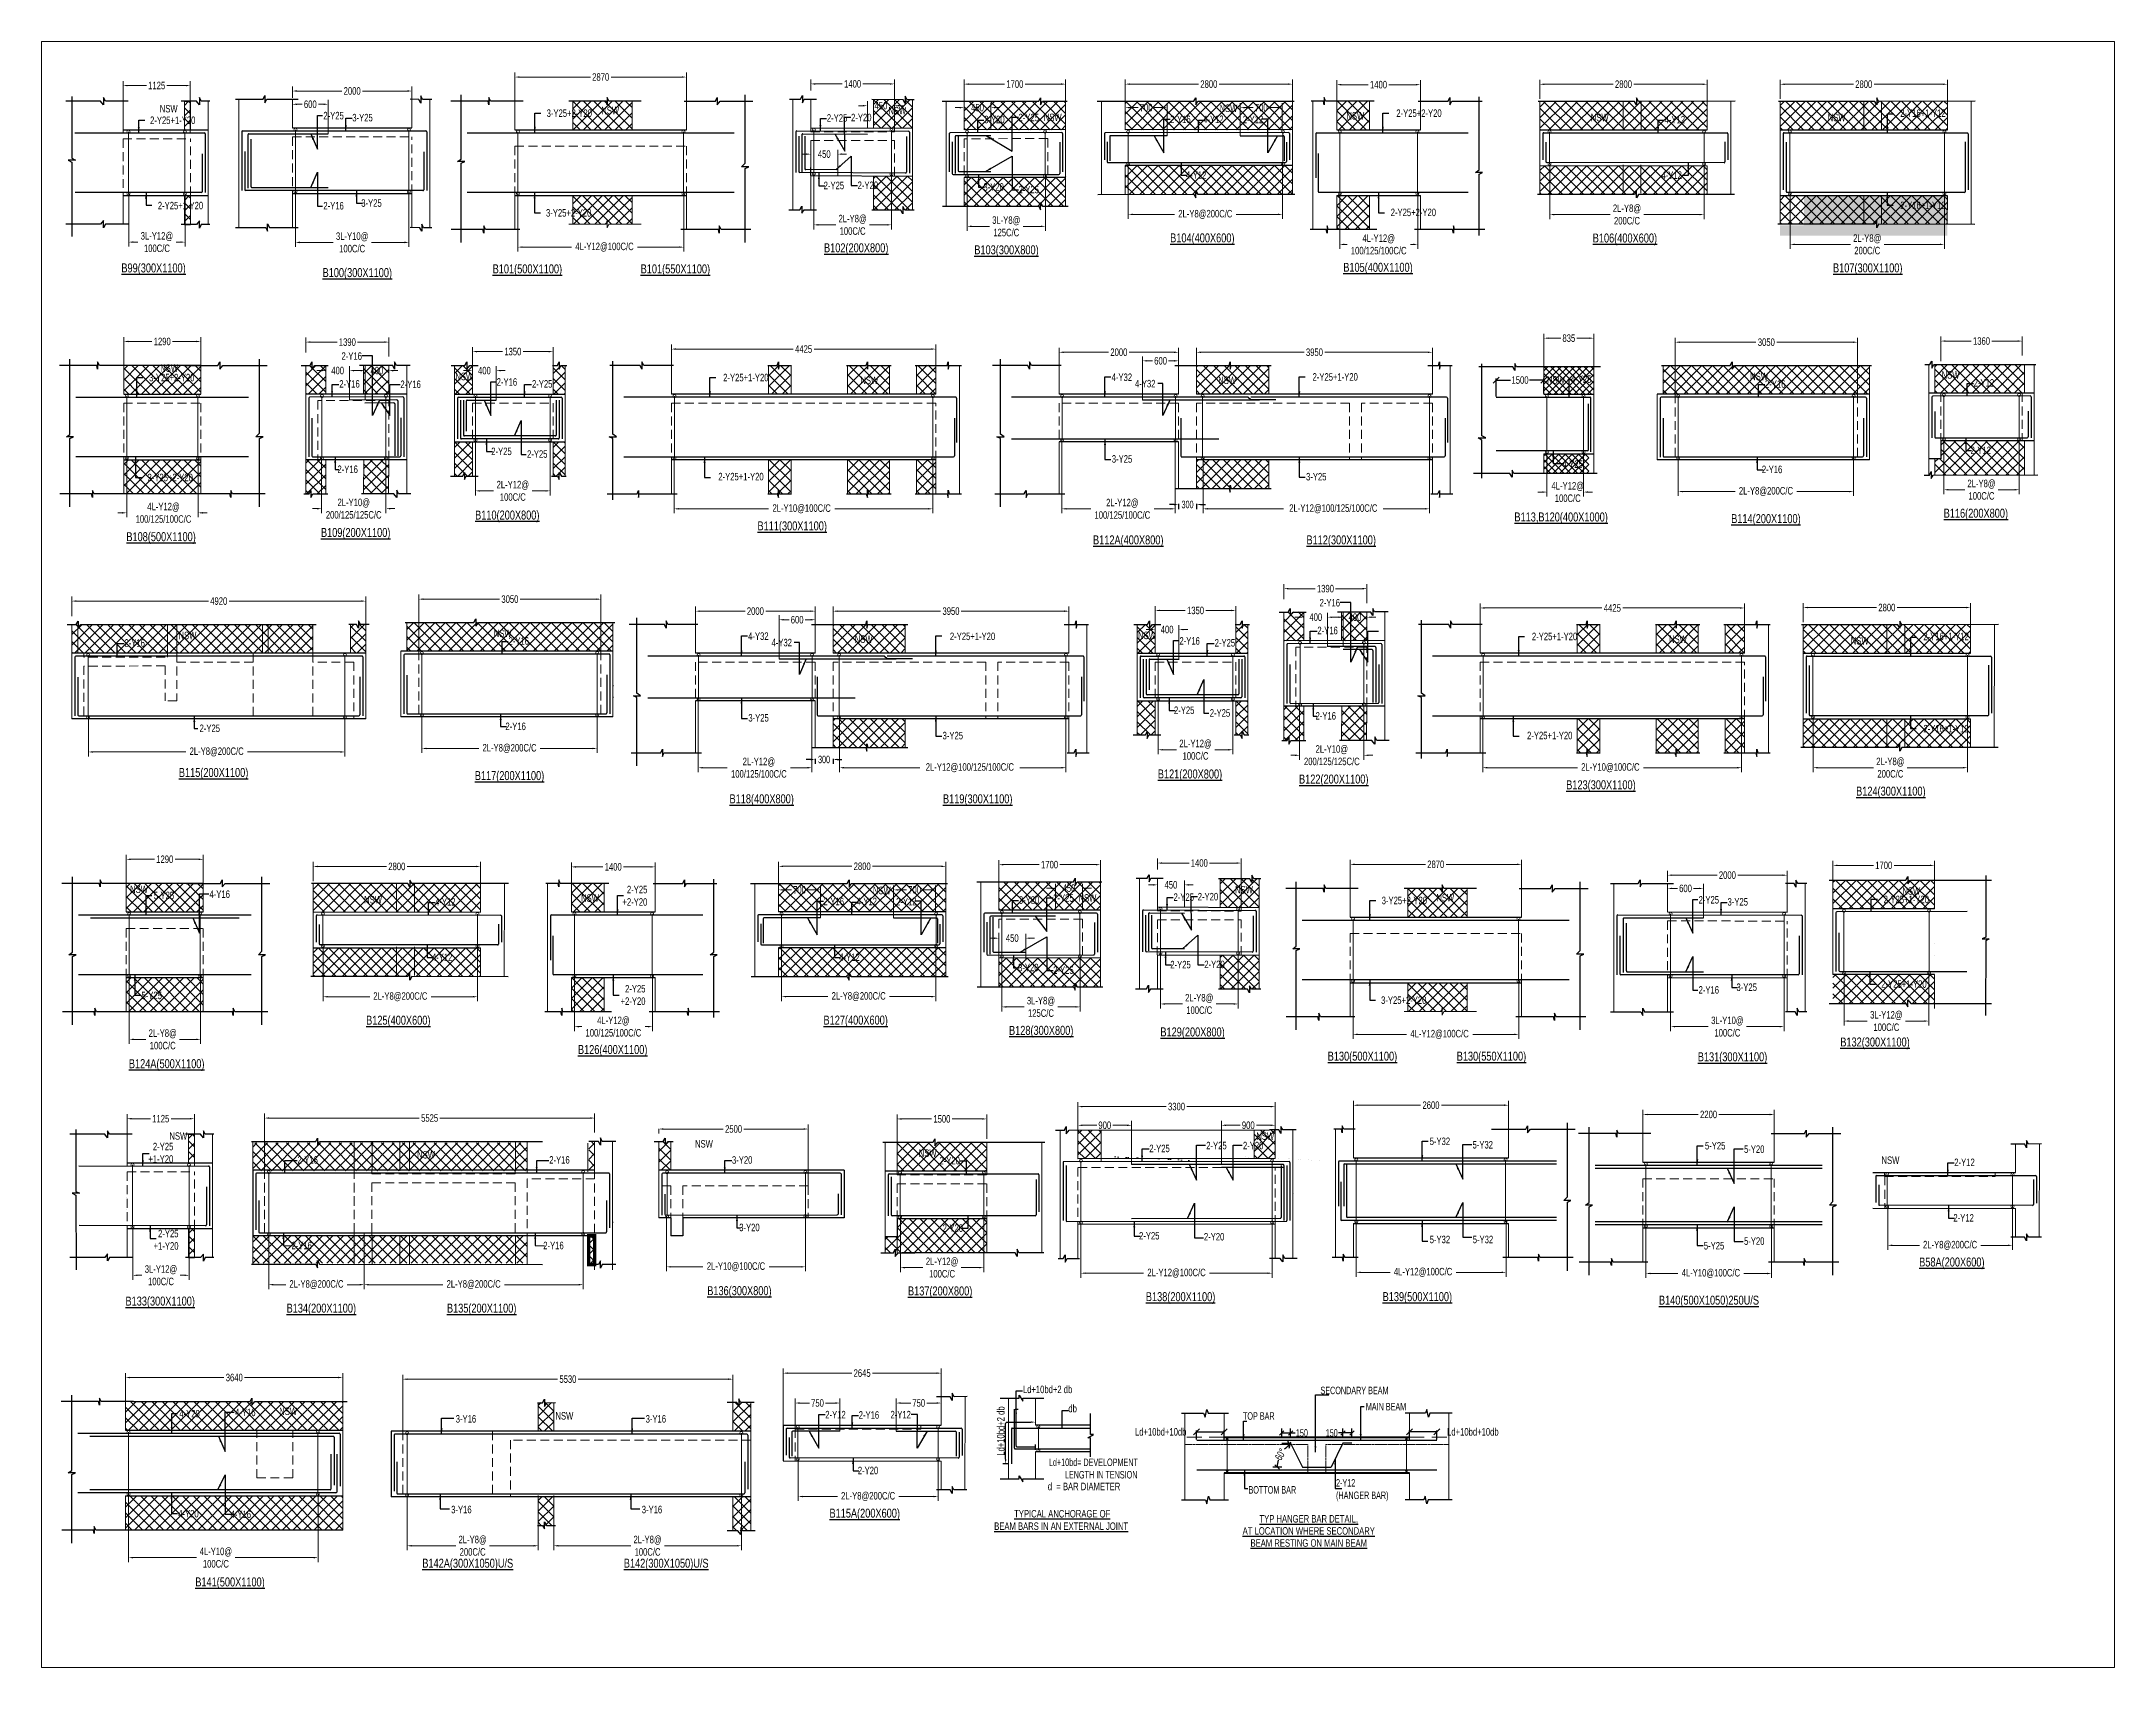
# Model space of a CAD drawing. Header units: millimetres. Extents: x -9667 to 132562, y -132456 to -91255.
# Drawn here: x 82584 to 117294, y -118990 to -91762 of the extents above; entities that cross this region are included whole.
import ezdxf

# ---------------------------------------------------------------- set-up
doc = ezdxf.new("R2010")
doc.units = ezdxf.units.MM
doc.header["$LTSCALE"] = 100
doc.header["$MEASUREMENT"] = 0
doc.linetypes.add('CONTINU', pattern=[0])
doc.linetypes.add('HIDDEN', pattern=[0.375, 0.25, -0.125])
doc.layers.get('Defpoints').update_dxf_attribs({"color": 1, "lineweight": 0})
for name, color, linetype in [('-S-ARROW', 253, 'Continuous'), ('-S-BMNO', 1, 'Continuous'), ('-S-DIM', 251, 'Continuous'), ('-S-MISC', 8, 'Continuous'), ('-STR-BEAM', 7, 'CONTINU'), ('-STR-REINF', 3, 'Continuous'), ('-STR-TEXT', 6, 'Continuous'), ('Leader', 8, 'Continuous'), ('rein', 3, 'Continuous')]:
    doc.layers.add(name, color=color, linetype=linetype)
for name, color, linetype, lineweight in [('-S-STIRRUPS DIM', 6, 'Continuous', 9), ('-S-STIRUP', 11, 'Continuous', 9), ('-S-TEXT', 6, 'Continuous', 0), ('-STR-COLUMN', 5, 'HIDDEN', 13), ('A-CONC', 7, 'Continuous', 50), ('S-COL', 5, 'Continuous', 20), ('S-COL HATCH', 9, 'Continuous', 0), ('SLAB LINE', 254, 'HIDDEN', 20)]:
    doc.layers.add(name, color=color, linetype=linetype, lineweight=lineweight)
doc.styles.add('BEAM-LS', font='romans.shx', dxfattribs={"width": 0.8})
doc.styles.add('SOBHA', font='swisscl.ttf', dxfattribs={"width": 0.9})
doc.styles.add('sobha.sed', font='swisscl.ttf')
doc.dimstyles.new('S-25', dxfattribs={"dimscale": 25, "dimtxt": 2.5, "dimasz": 2.5, "dimexe": 0.25, "dimexo": 0.25, "dimgap": 0.1, "dimtad": 0, "dimdec": 0, "dimrnd": 0.0005, "dimzin": 0, "dimdsep": 46, "dimtxsty": 'SOBHA', "dimblk": 'OBLIQUE', "dimcen": 0.09, "dimclrd": 8, "dimclre": 8, "dimclrt": 6, "dimadec": 0, "dimazin": 0, "dimtfac": 1, "dimtdec": 0, "dimtofl": 0, "dimtmove": 0, "dimatfit": 3, "dimfxl": 0.18, "dimtolj": 1, "dimtzin": 0, "dimlwd": -1, "dimlwe": -1, "dimarcsym": 0})
doc.dimstyles.new('S-50', dxfattribs={"dimscale": 50, "dimtxt": 2.5, "dimasz": 2, "dimexe": 0.5, "dimexo": 0.25, "dimgap": 0.25, "dimtad": 0, "dimdec": 0, "dimrnd": 0.0005, "dimzin": 0, "dimdsep": 46, "dimtxsty": 'sobha.sed', "dimblk": 'OBLIQUE', "dimcen": 0.09, "dimclrd": 8, "dimclre": 8, "dimclrt": 6, "dimadec": 0, "dimazin": 0, "dimtfac": 1, "dimtdec": 0, "dimtofl": 0, "dimtmove": 2, "dimatfit": 3, "dimfxl": 0.18, "dimtolj": 1, "dimtzin": 0, "dimlwd": -1, "dimlwe": -1, "dimarcsym": 0})
doc.dimstyles.new('S-DIM50', dxfattribs={"dimscale": 50, "dimtxt": 2.5, "dimasz": 1.5, "dimexe": 1.5, "dimexo": 1, "dimgap": 0.5, "dimtad": 0, "dimdec": 0, "dimzin": 0, "dimdsep": 46, "dimtxsty": 'SOBHA', "dimcen": 0.09, "dimclrd": 256, "dimclre": 256, "dimclrt": 6, "dimadec": 5, "dimazin": 0, "dimtfac": 1, "dimtdec": 0, "dimtofl": 0, "dimtmove": 0, "dimatfit": 3, "dimfxl": 0.18, "dimtolj": 1, "dimtzin": 0, "dimlwd": -1, "dimlwe": -1, "dimarcsym": 0})
doc.dimstyles.new('STIRUP', dxfattribs={"dimscale": 50, "dimtxt": 2.5, "dimasz": 2.2, "dimexe": 0, "dimexo": 0, "dimgap": 0.5, "dimtad": 0, "dimdec": 0, "dimzin": 0, "dimdsep": 46, "dimtxsty": 'BEAM-LS', "dimblk": 'DOTSMALL', "dimcen": 0.09, "dimclrd": 256, "dimclre": 256, "dimclrt": 256, "dimadec": 5, "dimazin": 0, "dimtfac": 1, "dimtdec": 0, "dimtofl": 0, "dimtmove": 0, "dimatfit": 3, "dimldrblk": 'DOTSMALL', "dimfxl": 0, "dimfxlon": 1, "dimtolj": 1, "dimtzin": 0, "dimlwd": -1, "dimlwe": -1, "dimarcsym": 0})
pattern_1 = [(45, (270483.13, -58292.94), (-88.38835, 88.38835), []), (135, (270483.13, -58292.94), (-88.38835, -88.38835), [])]
pattern_2 = [(45, (307242.66, 132389.44), (-88.38835, 88.38835), []), (135, (307242.66, 132389.44), (-88.38835, -88.38835), [])]
pattern_3 = [(45, (307285.01, 123718.83), (-88.38835, 88.38835), []), (135, (307285.01, 123718.83), (-88.38835, -88.38835), [])]
pattern_4 = [(45, (395687, 100911.47), (-88.388348, 88.388348), []), (135, (395687, 100911.47), (-88.388348, -88.388348), [])]
pattern_5 = [(45, (378761.27, 96484.3), (-88.388348, 88.388348), []), (135, (378761.27, 96484.3), (-88.388348, -88.388348), [])]
pattern_6 = [(45, (380083.77, 96484.3), (-88.388348, 88.388348), []), (135, (380083.77, 96484.3), (-88.388348, -88.388348), [])]
pattern_7 = [(45, (381236.27, 96484.3), (-88.388348, 88.388348), []), (135, (381236.27, 96484.3), (-88.388348, -88.388348), [])]
pattern_8 = [(45, (231964.84, 54298.27), (-88.38835, 88.38835), []), (135, (231964.84, 54298.27), (-88.38835, -88.38835), [])]
pattern_9 = [(45, (337272.49, 54567.03), (-88.38835, 88.38835), []), (135, (337272.49, 54567.03), (-88.38835, -88.38835), [])]
pattern_10 = [(45, (382873, 87813.7), (-88.388348, 88.388348), []), (135, (382873, 87813.7), (-88.388348, -88.388348), [])]
pattern_11 = [(45, (308135.39, 7333.36), (-88.38835, 88.38835), []), (135, (308135.39, 7333.36), (-88.38835, -88.38835), [])]
pattern_12 = [(45, (270551.62, -75592.88), (-88.38835, 88.38835), []), (135, (270551.62, -75592.88), (-88.38835, -88.38835), [])]
pattern_13 = [(45, (378827.58, 22093.47), (-88.38835, 88.38835), []), (135, (378827.58, 22093.47), (-88.38835, -88.38835), [])]
pattern_14 = [(45, (390714.09, 123841.92), (-88.388348, 88.388348), []), (135, (390714.09, 123841.92), (-88.388348, -88.388348), [])]
pattern_15 = [(45, (392302.27, 92149), (-88.388348, 88.388348), []), (135, (392302.27, 92149), (-88.388348, -88.388348), [])]
pattern_16 = [(45, (393624.77, 92149), (-88.388348, 88.388348), []), (135, (393624.77, 92149), (-88.388348, -88.388348), [])]
pattern_17 = [(45, (394777.27, 92149), (-88.388348, 88.388348), []), (135, (394777.27, 92149), (-88.388348, -88.388348), [])]
pattern_18 = [(45, (237769.31, 41252.23), (-88.38835, 88.38835), []), (135, (237769.31, 41252.23), (-88.38835, -88.38835), [])]
pattern_19 = [(45, (353649.23, 50437.97), (-88.38835, 88.38835), []), (135, (353649.23, 50437.97), (-88.38835, -88.38835), [])]

msp = doc.modelspace()

# ---------------------------------------------------------------- texts
at = {"layer": '-S-BMNO', "color": 4, "linetype": 'Continuous', "style": 'sobha.sed'}
for s, p in [('%%UB104(400X600)', (101482, -95125.8)), ('%%UB106(400X600)', (108557.5, -95127.9)), ('%%UB102(200X800)', (95686.5, -95292, 0)), ('%%UB103(300X800)', (98203, -95325.8)), ('%%UB99(300X1100)', (83921.8, -95628.9)), ('%%UB100(300X1100)', (87290.6, -95707.2, 0)), ('%%UB101(500X1100)', (90138.3, -95644.9, 0)), ('%%UB101(550X1100)', (92616.3, -95644.9, 0)), ('%%UB105(400X1100)', (104380.3, -95618.9, 0)), ('%%UB107(300X1100)', (112580.5, -95627.9)), ('%%UB110(200X800)', (89844.4, -99767, 0)), ('%%UB116(200X800)', (114433.7, -99736)), ('%%UB109(200X1100)', (87263, -100059, 0)), ('%%UB111(300X1100)', (94572.4, -99948.1, 0)), ('%%UB113,B120(400X1000)', (107245.9, -99799, 0)), ('%%UB114(200X1100)', (110876, -99827.1, 0)), ('%%UB108(500X1100)', (84004.9, -100129.1, 0)), ('%%UB112A(400X800)', (100190.4, -100183.1, 0)), ('%%UB112(300X1100)', (103764.4, -100183.1, 0)), ('%%UB115(200X1100)', (84884.1, -104077.4)), ('%%UB117(200X1100)', (89839, -104129.5, 0)), ('%%UB121(200X800)', (101275.4, -104102.3)), ('%%UB122(200X1100)', (103639.7, -104188.1, 0)), ('%%UB123(300X1100)', (108113.4, -104283.4, 0)), ('%%UB118(400X800)', (94104.4, -104518.4, 0)), ('%%UB119(300X1100)', (97678.4, -104518.4, 0)), ('%%UB124(300X1100)', (112967.5, -104390.4)), ('%%UB125(400X600)', (88019.5, -108225.7, 0)), ('%%UB127(400X600)', (95678, -108223.6, 0)), ('%%UB128(300X800)', (98784, -108395.6, 0)), ('%%UB129(200X800)', (101318.4, -108422.2, 0)), ('%%UB126(400X1100)', (91566.3, -108716.7, 0)), ('%%UB132(300X1100)', (112702.4, -108590.6, 0)), ('%%UB124A(500X1100)', (84047.3, -108953.7, 0)), ('%%UB130(500X1100)', (104120.3, -108827.7, 0)), ('%%UB130(550X1100)', (106280.3, -108827.7, 0)), ('%%UB131(300X1100)', (110316.5, -108838, 0)), ('%%UB58A(200X600)', (114023.1, -112274.5, 0)), ('%%UB133(300X1100)', (83990.3, -112928.9, 0)), ('%%UB136(300X800)', (93731, -112754.4, 0)), ('%%UB137(200X800)', (97092.3, -112758.9, 0)), ('%%UB138(200X1100)', (101075, -112854.9, 0)), ('%%UB139(500X1100)', (105039.5, -112854, 0)), ('%%UB140(500X1050)250U/S', (109665.8, -112913.5, 0)), ('%%UB134(200X1100)', (86687.7, -113046.9)), ('%%UB135(200X1100)', (89372.7, -113046.9)), ('%%UB115A(200X600)', (95778.1, -116479.9)), ('%%UB142A(300X1050)U/S', (88960.5, -117317.9)), ('%%UB142(300X1050)U/S', (92334.5, -117317.9)), ('%%UB141(500X1100)', (85159.4, -117631.4, 0))]:
    msp.add_text(s, height=150, dxfattribs=at).set_placement(p)
at = {"layer": '-S-BMNO', "insert": (98505.7, -116352), "char_height": 125, "width": 2301.951, "attachment_point": 1, "style": 'sobha.sed'}
msp.add_mtext('\\pxqc;{\\L TYPICAL ANCHORAGE OF \\PBEAM BARS IN AN EXTERNAL JOINT}', dxfattribs=at)
at = {"layer": '-S-TEXT', "color": 6, "style": 'sobha.sed'}
for p in [(84564.2, -92950, 0), (91956.6, -92980), (96763.8, -92982.7), (99366.5, -93096, 0), (102308.8, -92943, 0), (104432.6, -93070.5, 0), (108524.9, -93098.1, 0), (112491.9, -93098.1, 0), (84572.1, -97294.1, 0), (89513.1, -97434.1, 0), (96294.3, -97497.7, 0), (102287, -97497.7, 0), (107792.1, -97493, -178586.6), (111193.9, -97434.1, 0), (114398.9, -97407.5, 0), (84878.6, -101771.5, 0), (90156.9, -101736.5, 0), (100944.1, -101769.4, 0), (96201, -101833, 0), (109835.3, -101833, 0), (112878.9, -101860.5, 0), (84067.5, -106020.7, 0), (87986.9, -106195.8, 0), (91618.6, -106168.3, 0), (96504.8, -106040.8, 0), (99947.5, -106165.8, 0), (102568.3, -106028.8, 0), (105938.6, -106162.8, 0), (113742.4, -106049.6, 0), (84725.7, -110151.9, 0), (102924.5, -110154, 0), (88873.9, -110466, 0), (93526.5, -110283.1, 0), (97273, -110440, 0), (113393, -110557.7, 0), (86564.6, -114761, 0), (91189.6, -114838, 0)]:
    msp.add_text('NSW', height=125, dxfattribs=at).set_placement(p)
at = {"layer": '-S-TEXT', "color": 6, "char_height": 125, "style": 'sobha.sed'}
for s, insert, attachment_point in [('\\A1;2-Y25+1-Y20', (85160.7, -93019.1, 0), 3), ('\\A1;2-Y25', (87645.8, -92941, 0), 3), ('\\A1;3-Y25', (87788.2, -92975.3), 1), ('\\A1;3-Y25+2-Y20', (91800.5, -92900.3, 0), 3), ('\\A1;2-Y25', (95733.8, -92981, 0), 1), ('\\A1;2-Y20', (96481.3, -92973.2, 0), 3), ('\\A1;3-Y20', (98368.1, -93006.2), 1), ('\\A1;2-Y25', (99285, -92973.2, 0), 3), ('\\A1;2-Y16', (101825.3, -93002.7, 0), 3), ('\\A1;4-Y12', (102034.7, -93002.7, 0), 1), ('\\A1;2-Y12', (102698.1, -93006.2), 1), ('\\A1;2-Y25+2-Y20', (106027.7, -92900.3, 0), 3), ('\\A1;4-Y12', (109761.1, -93008.3), 1), ('\\A1;2-Y16+1-Y12', (114465.7, -92900.3, 0), 3), ('\\A1;4-Y12', (101746.3, -93935.8), 1), ('\\A1;4-Y12', (109708.3, -93937.9), 1), ('\\A1;3-Y25', (87938.4, -94404.9), 1), ('\\A1;2-Y25', (95680.9, -94110.6, 0), 1), ('\\A1;2-Y20', (96591, -94234.4, 0), 9), ('\\A1;3-Y20', (98355.3, -94135.8), 1), ('\\A1;2-Y25', (99285, -94306.4, 0), 9), ('\\A1;2-Y25+1-Y20', (85290.6, -94447.5, 0), 3), ('\\A1;2-Y16', (87645.8, -94576.8, 0), 9), ('\\A1;3-Y25+2-Y20', (91790.5, -94569.7, 0), 3), ('\\A1;2-Y25+2-Y20', (105933.7, -94561.3, 0), 3), ('\\A1;2-Y16+1-Y12', (114465.7, -94444, 0), 3), ('\\A1;2-Y16', (87607.2, -96968, 0), 1), ('\\A1;3-Y25+2-Y20', (85145.1, -97327.4, 0), 3), ('\\A1;2-Y16', (87570.4, -97433.4, 0), 1), ('\\A1;2-Y16', (88935.5, -97440, 0), 3), ('\\A1;2-Y16', (90547.8, -97401.2, 0), 3), ('\\A1;2-Y25', (91138.9, -97433.4, 0), 3), ('\\A1;2-Y25+1-Y20', (94756.7, -97327.1, 0), 3), ('\\A1;4-Y32', (100844.2, -97448.5, 0), 9), ('\\A1;4-Y32', (100893.8, -97429.4, 0), 1), ('\\A1;2-Y25+1-Y20', (104624.5, -97316.5, 0), 3), ('\\A1;4-Y25', (108193.3, -97354.3, 0), 1), ('\\A1;2-Y16', (111442.1, -97435.5, 0), 1), ('\\A1;2-Y12', (114935.8, -97416.4), 1), ('\\A1;2-Y25', (90115.2, -98563, 0), 1), ('\\A1;2-Y12', (114883, -98546), 1), ('\\A1;2-Y16', (87539.6, -98863, 0), 1), ('\\A1;2-Y25', (91056, -98734.6, 0), 9), ('\\A1;3-Y25', (100847.2, -98689.6, 0), 3), ('\\A1;4-Y25', (108050.2, -98904.2, 0), 7), ('\\A1;2-Y16', (111389.3, -98865.1, 0), 1), ('\\A1;3-Y25+2-Y20', (85118.1, -99000.4, 0), 3), ('\\A1;2-Y25+1-Y20', (94675.7, -98985.4, 0), 3), ('\\A1;3-Y25', (104099.3, -98986.8, 0), 3), ('\\A1;2-Y16', (103983.9, -101097.1, 0), 1), ('\\A1;4-Y32', (94758.2, -101783.8, 0), 9), ('\\A1;2-Y25+1-Y20', (98552.5, -101660.5, 0), 3), ('\\A1;2-Y16', (103947.1, -101562.4, 0), 1), ('\\A1;2-Y25+1-Y20', (108297.7, -101662.4, 0), 3), ('\\A1;2-Y16+1-Y12', (114852.7, -101662.7, 0), 3), ('\\A1;2-Y16', (83973.5, -101770.8), 1), ('\\A1;2-Y16', (90405.1, -101737.9, 0), 1), ('\\A1;4-Y32', (94807.8, -101764.7, 0), 1), ('\\A1;2-Y16', (101978.8, -101736.5, 0), 3), ('\\A1;2-Y25', (102569.9, -101768.7), 3), ('\\A1;3-Y25', (94761.2, -103024.9, 0), 3), ('\\A1;2-Y25', (101546.2, -102898.3), 1), ('\\A1;2-Y25', (102487, -103069.9, 0), 9), ('\\A1;2-Y16', (103916.3, -102992, 0), 1), ('\\A1;2-Y25', (85572.5, -103200.4), 3), ('\\A1;2-Y16', (90352.3, -103167.4, 0), 1), ('\\A1;3-Y25', (98013.3, -103322.2, 0), 3), ('\\A1;2-Y25+1-Y20', (108216.7, -103320.7, 0), 3), ('\\A1;2-Y16+1-Y12', (114852.7, -103206.4, 0), 3), ('\\A1;5-Y25', (84805, -105998.8, 0), 3), ('\\A1;4-Y16', (85738.9, -105977.6, 0), 3), ('\\A1;4-Y12', (89174.1, -106106.1, 0), 1), ('\\A1;2-Y25\\P+2-Y20', (92728, -105900.1), 3), ('\\A1;2-Y16', (96021.3, -106100.5, 0), 3), ('\\A1;4-Y12', (96230.7, -106100.5, 0), 1), ('\\A1;2-Y12', (96894.1, -106104, 0), 1), ('\\A1;3-Y20', (98949.1, -106076, 0), 1), ('\\A1;2-Y25', (99866, -106043, 0), 3), ('\\A1;2-Y25', (101538.3, -106027.1, 0), 1), ('\\A1;2-Y20', (102285.7, -106019.3, 0), 3), ('\\A1;3-Y25+2-Y20', (105782.5, -106083, 0), 3), ('\\A1;2-Y25', (110671.8, -106071.8, 0), 3), ('\\A1;3-Y25', (110814.2, -106106.1, 0), 1), ('\\A1;2-Y25+1-Y20', (114187.5, -106066), 3), ('\\A1;4-Y12', (89121.3, -107035.7, 0), 1), ('\\A1;4-Y12', (95942.3, -107033.6, 0), 1), ('\\A1;3-Y20', (98936.3, -107205.6, 0), 1), ('\\A1;2-Y25', (99866, -107376.2, 0), 9), ('\\A1;2-Y25', (101485.4, -107156.7, 0), 1), ('\\A1;2-Y20', (102395.5, -107280.4, 0), 9), ('\\A1;2-Y25\\P+2-Y20', (92697, -107560.8, 0), 3), ('\\A1;2-Y16', (110671.8, -107707.5, 0), 9), ('\\A1;3-Y25', (110964.3, -107535.7, 0), 1), ('\\A1;2-Y25+1-Y20', (114147.5, -107483), 3), ('\\A1;5-Y25', (84600.1, -107673.3, 0), 3), ('\\A1;3-Y25+2-Y20', (105772.5, -107752.5, 0), 3), ('\\A1;2-Y25\\P+1-Y20', (84791, -110203.6, 0), 3), ('\\A1;2-Y25', (101133.1, -110235.3, 0), 1), ('\\A1;2-Y25', (102427.9, -110186.9, 0), 3), ('\\A1;2-Y20', (103042.9, -110186.9, 0), 3), ('\\A1;5-Y32', (106169.2, -110116.1, 0), 3), ('\\A1;5-Y32', (106887.1, -110174, 0), 3), ('\\A1;5-Y25', (110778.5, -110189.6, 0), 3), ('\\A1;5-Y20', (111432.4, -110247.6, 0), 3), ('\\A1;2-Y16', (86869.9, -110427.3), 1), ('\\A1;2-Y16', (91085.9, -110427.3), 1), ('\\A1;3-Y20', (94145.3, -110428.8, 0), 1), ('\\A1;2-Y20', (97961.9, -110439.3, 0), 3), ('\\A1;2-Y12', (114611.3, -110467.9, 0), 1), ('\\A1;2-Y12', (114596.4, -111397.5, 0), 1), ('\\A1;2-Y25\\P+1-Y20', (84878, -111660.1), 3), ('\\A1;3-Y20', (94266.4, -111558.4, 0), 1), ('\\A1;2-Y20', (98014.7, -111568.9, 0), 3), ('\\A1;2-Y25', (100961.3, -111696.9, 0), 1), ('\\A1;2-Y20', (102389.2, -111713.3, 0), 3), ('\\A1;5-Y32', (106169.2, -111759.5, 0), 3), ('\\A1;5-Y32', (106890.2, -111759.5, 0), 3), ('\\A1;2-Y16', (86769.7, -111860.9, 0), 1), ('\\A1;2-Y16', (90985.7, -111860.9, 0), 1), ('\\A1;5-Y25', (110759.6, -111864.1, 0), 3), ('\\A1;5-Y20', (111432.4, -111913.4, 0), 9), ('\\A1;4-Y20', (85234.1, -114676.5, 0), 3), ('\\A1;4-Y16', (86168, -114655.3, 0), 3), ('\\A1;3-Y16', (89861.7, -114763.4, 0), 3), ('\\A1;3-Y16', (93041.7, -114763.4, 0), 3), ('\\A1;2-Y12', (96049.4, -114692.8, 0), 3), ('\\A1;2-Y16', (96267.3, -114698.3), 1), ('\\A1;2-Y12', (96799.5, -114692.8, 0), 1), ('\\A1;2-Y20', (96252.4, -115627.9), 1), ('\\A1;3-Y16', (89785.7, -116281.4, 0), 3), ('\\A1;3-Y16', (92976.7, -116281.4, 0), 3), ('\\A1;4-Y20', (85215.2, -116351, 0), 3), ('\\A1;4-Y16', (86092.3, -116361.9, 0), 3)]:
    msp.add_mtext(s, dxfattribs=dict(at, insert=insert, attachment_point=attachment_point))
at = {"layer": '-STR-TEXT', "color": 6, "style": 'SOBHA'}
for s, p in [('Ld+10bd+2 db', (99016.3, -114395, 346)), ('db', (99778, -114715, 431.6)), ('d  = BAR DIAMETER', (99433.4, -116020.4))]:
    msp.add_text(s, height=125, dxfattribs=at).set_placement(p)
msp.add_text('Ld+10bd+2 db', height=125, rotation=90, dxfattribs=at).set_placement((98708.3, -115443.7, 346))
at = {"layer": '-STR-TEXT', "color": 6, "insert": (99452.3, -115490.4, 0), "char_height": 125, "width": 2963.51, "attachment_point": 1, "style": 'SOBHA'}
msp.add_mtext('Ld+10bd= DEVELOPMENT \\P        LENGTH IN TENSION', dxfattribs=at)

# ---------------------------------------------------------------- blocks, each defined once
blk = doc.blocks.new('*D315')
at = {"layer": '-S-STIRRUPS DIM', "color": 251, "transparency": 16777216}
for p, q in [((101923, -97189), (101923, -96891)), ((101998, -96966), (103725, -96966)), ((105798, -96966), (104071, -96966)), ((105873, -97189), (105873, -96891))]:
    blk.add_line(p, q, dxfattribs=at)
for points in [[(101998, -96954), (101998, -96979), (101923, -96966)], [(105798, -96954), (105798, -96979), (105873, -96966)]]:
    blk.add_solid(points, dxfattribs=at)
at = {"layer": 'Defpoints', "color": 0, "transparency": 16777216}
for p in [(101923, -97189), (105873, -96966), (105873, -97189)]:
    blk.add_point(p, dxfattribs=at)
at = {"layer": '-S-STIRRUPS DIM', "color": 6, "transparency": 16777216, "insert": (103898, -96966), "char_height": 125, "attachment_point": 5, "style": 'sobha.sed'}
blk.add_mtext('\\A1;3950', dxfattribs=at)
blk = doc.blocks.new('*D316')
at = {"layer": '-S-STIRRUPS DIM', "color": 251, "transparency": 16777216}
for p, q in [((99623, -97189), (99623, -96891)), ((99698, -96966), (100450, -96966)), ((101548, -96966), (100796, -96966)), ((101623, -97189), (101623, -96891))]:
    blk.add_line(p, q, dxfattribs=at)
for points in [[(99698, -96954), (99698, -96979), (99623, -96966)], [(101548, -96954), (101548, -96979), (101623, -96966)]]:
    blk.add_solid(points, dxfattribs=at)
at = {"layer": 'Defpoints', "color": 0, "transparency": 16777216}
for p in [(99623, -96966), (99623, -97189), (101623, -97189)]:
    blk.add_point(p, dxfattribs=at)
at = {"layer": '-S-STIRRUPS DIM', "color": 6, "transparency": 16777216, "insert": (100623, -96966), "char_height": 125, "attachment_point": 5, "style": 'sobha.sed'}
blk.add_mtext('\\A1;2000', dxfattribs=at)
blk = doc.blocks.new('*D317')
at = {"layer": '-S-STIRRUPS DIM', "color": 251, "transparency": 16777216}
for p, q in [((104271, -92994), (104271, -92411)), ((104346, -92486), (104799, -92486)), ((105596, -92486), (105143, -92486)), ((105671, -93001), (105671, -92411))]:
    blk.add_line(p, q, dxfattribs=at)
for points in [[(104346, -92473), (104346, -92498), (104271, -92486)], [(105596, -92473), (105596, -92498), (105671, -92486)]]:
    blk.add_solid(points, dxfattribs=at)
at = {"layer": 'Defpoints', "color": 0, "transparency": 16777216}
for p in [(105671, -92486), (104271, -92994), (105671, -93001)]:
    blk.add_point(p, dxfattribs=at)
at = {"layer": '-S-STIRRUPS DIM', "color": 6, "transparency": 16777216, "insert": (104971, -92486), "char_height": 125, "attachment_point": 5, "style": 'sobha.sed'}
blk.add_mtext('\\A1;1400', dxfattribs=at)
blk = doc.blocks.new('_Oblique')
at = {"color": 0, "linetype": 'ByBlock', "lineweight": -2}
blk.add_line((-0.5, -0.5), (0.5, 0.5), dxfattribs=at)
blk = doc.blocks.new('*D10')
at = {"color": 8, "transparency": 16777216}
for p, q in [((1102, -135), (1062, -67)), ((962, -500), (812, -500))]:
    blk.add_line(p, q, dxfattribs=at)
for start, end in [(120, 135.789), (164.211, 180)]:
    blk.add_arc((1312, -500), 425, start, end, dxfattribs=at)
at = {"layer": 'Defpoints', "color": 0, "transparency": 16777216}
for p in [(987, -227), (1139, -200, 0), (1312, -500), (1312, -500), (1787, -500)]:
    blk.add_point(p, dxfattribs=at)
at = {"color": 8, "transparency": 16777216, "xscale": 75, "yscale": 75, "zscale": 75}
for p, rotation in [((1100, -132), 29.99999999999575), ((887, -500), 269.9999884995148)]:
    blk.add_blockref('_Oblique', p, dxfattribs=dict(at, rotation=rotation))
at = {"color": 6, "transparency": 16777216, "insert": (944, -288), "char_height": 125, "attachment_point": 5, "rotation": 60, "style": 'SOBHA'}
blk.add_mtext('\\A1;60°', dxfattribs=at)
blk = doc.blocks.new('*D8')
at = {"layer": '-S-DIM', "color": 8, "transparency": 16777216}
for p, q in [((962, -5), (962, 145)), ((962, 70), (1112, 70)), ((1112, -5), (1112, 145)), ((1112, 70), (1187, 70))]:
    blk.add_line(p, q, dxfattribs=at)
at = {"layer": 'Defpoints', "color": 0, "transparency": 16777216}
for p in [(1112, 70), (962, -100), (1112, -100)]:
    blk.add_point(p, dxfattribs=at)
at = {"layer": '-S-DIM', "color": 8, "transparency": 16777216, "xscale": 75, "yscale": 75, "zscale": 75, "rotation": 180}
blk.add_blockref('_Oblique', (962, 70), dxfattribs=at)
at = {"layer": '-S-DIM', "color": 8, "transparency": 16777216, "xscale": 75, "yscale": 75, "zscale": 75}
blk.add_blockref('_Oblique', (1112, 70), dxfattribs=at)
at = {"layer": '-S-DIM', "color": 6, "transparency": 16777216, "insert": (1300, 70), "char_height": 125, "attachment_point": 5, "style": 'SOBHA'}
blk.add_mtext('\\A1;150', dxfattribs=at)
blk = doc.blocks.new('*D9')
at = {"layer": '-S-DIM', "color": 8, "transparency": 16777216}
for p, q in [((1988, 70), (1913, 70)), ((1988, -5), (1988, 145)), ((2138, 70), (1988, 70)), ((2138, -5), (2138, 145))]:
    blk.add_line(p, q, dxfattribs=at)
at = {"layer": 'Defpoints', "color": 0, "transparency": 16777216}
for p in [(1988, 70), (1988, -100), (2138, -100)]:
    blk.add_point(p, dxfattribs=at)
at = {"layer": '-S-DIM', "color": 8, "transparency": 16777216, "xscale": 75, "yscale": 75, "zscale": 75, "rotation": 180}
blk.add_blockref('_Oblique', (1988, 70), dxfattribs=at)
at = {"layer": '-S-DIM', "color": 8, "transparency": 16777216, "xscale": 75, "yscale": 75, "zscale": 75}
blk.add_blockref('_Oblique', (2138, 70), dxfattribs=at)
at = {"layer": '-S-DIM', "color": 6, "transparency": 16777216, "insert": (1800, 70), "char_height": 125, "attachment_point": 5, "style": 'SOBHA'}
blk.add_mtext('\\A1;150', dxfattribs=at)
blk = doc.blocks.new('*D12')
at = {"layer": '-S-DIM', "color": 8, "transparency": 16777216}
for p, q in [((-462, -38), (-462, 113)), ((-462, 88), (0, 88)), ((0, -38), (0, 113))]:
    blk.add_line(p, q, dxfattribs=at)
at = {"layer": 'Defpoints', "color": 0, "transparency": 16777216}
for p in [(0, 88), (-462, -50), (0, -50)]:
    blk.add_point(p, dxfattribs=at)
at = {"layer": '-S-DIM', "color": 8, "transparency": 16777216, "xscale": 100, "yscale": 100, "zscale": 100}
for p, rotation in [((-462, 88), 179.9997867593097), ((0, 88), 359.9997867593097)]:
    blk.add_blockref('_Oblique', p, dxfattribs=dict(at, rotation=rotation))
at = {"layer": '-S-DIM', "color": 6, "transparency": 16777216, "insert": (-1064, 88), "char_height": 125, "attachment_point": 5, "rotation": 359.9998, "style": 'sobha.sed'}
blk.add_mtext('\\A1;Ld+10bd+10db', dxfattribs=at)
blk = doc.blocks.new('*D13')
at = {"layer": '-S-DIM', "color": 8, "transparency": 16777216}
for p, q in [((3100, -38), (3100, 113)), ((3562, 88), (3100, 88)), ((3562, -38), (3562, 113))]:
    blk.add_line(p, q, dxfattribs=at)
at = {"layer": 'Defpoints', "color": 0, "transparency": 16777216}
for p in [(3100, 88), (3100, -50), (3562, -50)]:
    blk.add_point(p, dxfattribs=at)
at = {"layer": '-S-DIM', "color": 8, "transparency": 16777216, "xscale": 100, "yscale": 100, "zscale": 100}
for p, rotation in [((3100, 88), 180.0002132406902), ((3562, 88), 0.0002132406903055)]:
    blk.add_blockref('_Oblique', p, dxfattribs=dict(at, rotation=rotation))
at = {"layer": '-S-DIM', "color": 6, "transparency": 16777216, "insert": (4163, 88), "char_height": 125, "attachment_point": 5, "rotation": 0.0002, "style": 'sobha.sed'}
blk.add_mtext('\\A1;Ld+10bd+10db', dxfattribs=at)
blk = doc.blocks.new('_DotSmall')
at = {"color": 0, "linetype": 'ByBlock', "const_width": 0.5}
blk.add_lwpolyline([(-0.0625, 0, 1), (0.0625, 0, 1)], format="xyb", close=True, dxfattribs=at)
blk = doc.blocks.new('*D318')
at = {"layer": '-S-STIRUP', "ltscale": 100, "transparency": 16777216}
blk.add_line((99275, -115350), (99275, -114956), dxfattribs=at)
at = {"layer": 'Defpoints', "color": 0, "linetype": 'CONTINU', "ltscale": 100, "transparency": 16777216}
for p in [(99274, -114956), (99275, -114956), (99275, -115350)]:
    blk.add_point(p, dxfattribs=at)
at = {"layer": '-S-STIRUP', "linetype": 'CONTINU', "ltscale": 100, "transparency": 16777216, "xscale": 100, "yscale": 100, "zscale": 100}
for p, rotation in [((99275, -114956), 90), ((99275, -115350), 270)]:
    blk.add_blockref('_DotSmall', p, dxfattribs=dict(at, rotation=rotation))
blk = doc.blocks.new('*D319')
at = {"layer": '-S-MISC', "color": 8, "transparency": 16777216}
for p, q in [((106940, -97705), (106940, -97407)), ((106940, -97432), (107180, -97432)), ((107740, -97432), (107499, -97432)), ((107740, -97655), (107740, -97407))]:
    blk.add_line(p, q, dxfattribs=at)
at = {"layer": 'Defpoints', "color": 0, "transparency": 16777216}
for p in [(106940, -97432), (106940, -97718, 0), (107740, -97668, 0)]:
    blk.add_point(p, dxfattribs=at)
at = {"layer": '-S-MISC', "color": 8, "transparency": 16777216, "xscale": 100, "yscale": 100, "zscale": 100, "rotation": 180}
blk.add_blockref('_Oblique', (106940, -97432), dxfattribs=at)
at = {"layer": '-S-MISC', "color": 8, "transparency": 16777216, "xscale": 100, "yscale": 100, "zscale": 100}
blk.add_blockref('_Oblique', (107740, -97432), dxfattribs=at)
at = {"layer": '-S-MISC', "color": 6, "transparency": 16777216, "insert": (107340, -97432), "char_height": 125, "attachment_point": 5, "style": 'sobha.sed'}
blk.add_mtext('\\A1;1500', dxfattribs=at)
blk = doc.blocks.new('*D320')
at = {"layer": '-S-STIRRUPS DIM', "color": 251, "transparency": 16777216}
for p, q in [((107790, -98626), (107790, -99382)), ((108404, -98580), (108404, -99382)), ((107715, -99307), (107640, -99307)), ((108479, -99307), (108554, -99307))]:
    blk.add_line(p, q, dxfattribs=at)
for points in [[(107715, -99295), (107715, -99320), (107790, -99307)], [(108479, -99295), (108479, -99320), (108404, -99307)]]:
    blk.add_solid(points, dxfattribs=at)
at = {"layer": 'Defpoints', "color": 0, "transparency": 16777216}
for p in [(107790, -98626, 0), (108404, -98580, 178587), (107790, -99307)]:
    blk.add_point(p, dxfattribs=at)
at = {"layer": '-S-STIRRUPS DIM', "color": 6, "transparency": 16777216, "insert": (108139, -99307), "char_height": 125, "attachment_point": 5, "style": 'sobha.sed'}
blk.add_mtext('\\A1;4L-Y12@\\P100C/C', dxfattribs=at)
blk = doc.blocks.new('*D321')
at = {"layer": '-S-STIRUP', "ltscale": 100, "transparency": 16777216}
blk.add_line((108404, -98637), (108404, -97701), dxfattribs=at)
at = {"layer": 'Defpoints', "color": 0, "linetype": 'CONTINU', "ltscale": 100, "transparency": 16777216}
for p in [(108404, -97701), (108404, -97701), (108404, -98637, 0)]:
    blk.add_point(p, dxfattribs=at)
at = {"layer": '-S-STIRUP', "linetype": 'CONTINU', "ltscale": 100, "transparency": 16777216, "xscale": 100, "yscale": 100, "zscale": 100}
for p, rotation in [((108404, -97701), 90), ((108404, -98637), 270)]:
    blk.add_blockref('_DotSmall', p, dxfattribs=dict(at, rotation=rotation))
blk = doc.blocks.new('*D322')
at = {"layer": '-S-STIRUP', "ltscale": 100, "transparency": 16777216}
blk.add_line((107790, -98637), (107790, -97701), dxfattribs=at)
at = {"layer": 'Defpoints', "color": 0, "linetype": 'CONTINU', "ltscale": 100, "transparency": 16777216}
for p in [(107790, -97701), (107790, -97701), (107790, -98637, 0)]:
    blk.add_point(p, dxfattribs=at)
at = {"layer": '-S-STIRUP', "linetype": 'CONTINU', "ltscale": 100, "transparency": 16777216, "xscale": 100, "yscale": 100, "zscale": 100}
for p, rotation in [((107790, -97701), 90), ((107790, -98637), 270)]:
    blk.add_blockref('_DotSmall', p, dxfattribs=dict(at, rotation=rotation))
blk = doc.blocks.new('*D323')
at = {"layer": '-S-STIRRUPS DIM', "color": 251, "transparency": 16777216}
for p, q in [((107740, -97212), (107740, -96655)), ((107815, -96730), (108023, -96730)), ((108499, -96730), (108291, -96730)), ((108574, -97210), (108574, -96655))]:
    blk.add_line(p, q, dxfattribs=at)
for points in [[(107815, -96718), (107815, -96743), (107740, -96730)], [(108499, -96718), (108499, -96743), (108574, -96730)]]:
    blk.add_solid(points, dxfattribs=at)
at = {"layer": 'Defpoints', "color": 0, "transparency": 16777216}
for p in [(107740, -96730), (107740, -97212, 0), (108574, -97210, 0)]:
    blk.add_point(p, dxfattribs=at)
at = {"layer": '-S-STIRRUPS DIM', "color": 6, "transparency": 16777216, "insert": (108157, -96730), "char_height": 125, "attachment_point": 5, "style": 'sobha.sed'}
blk.add_mtext('\\A1;835', dxfattribs=at)
blk = doc.blocks.new('*D324')
at = {"layer": '-S-STIRRUPS DIM', "color": 251, "transparency": 16777216}
for p, q in [((109989, -98683), (109989, -99373)), ((112926, -98726), (112926, -99373)), ((110064, -99298), (110944, -99298)), ((112851, -99298), (111972, -99298))]:
    blk.add_line(p, q, dxfattribs=at)
for points in [[(110064, -99286), (110064, -99311), (109989, -99298)], [(112851, -99286), (112851, -99311), (112926, -99298)]]:
    blk.add_solid(points, dxfattribs=at)
at = {"layer": 'Defpoints', "color": 0, "transparency": 16777216}
for p in [(109989, -98683, 178587), (112926, -98726, 0), (112926, -99298)]:
    blk.add_point(p, dxfattribs=at)
at = {"layer": '-S-STIRRUPS DIM', "color": 6, "transparency": 16777216, "insert": (111458, -99298), "char_height": 125, "attachment_point": 5, "style": 'sobha.sed'}
blk.add_mtext('\\A1;2L-Y8@200C/C', dxfattribs=at)
blk = doc.blocks.new('*D325')
at = {"layer": '-S-STIRUP', "ltscale": 100, "transparency": 16777216}
blk.add_line((109989, -98739), (109989, -97703), dxfattribs=at)
at = {"layer": 'Defpoints', "color": 0, "linetype": 'CONTINU', "ltscale": 100, "transparency": 16777216}
for p in [(109989, -97703), (109989, -97703), (109989, -98739)]:
    blk.add_point(p, dxfattribs=at)
at = {"layer": '-S-STIRUP', "linetype": 'CONTINU', "ltscale": 100, "transparency": 16777216, "xscale": 100, "yscale": 100, "zscale": 100}
for p, rotation in [((109989, -97703), 90), ((109989, -98739), 270)]:
    blk.add_blockref('_DotSmall', p, dxfattribs=dict(at, rotation=rotation))
blk = doc.blocks.new('*D326')
at = {"layer": '-S-STIRUP', "ltscale": 100, "transparency": 16777216}
blk.add_line((112926, -98737), (112926, -97701), dxfattribs=at)
at = {"layer": 'Defpoints', "color": 0, "linetype": 'CONTINU', "ltscale": 100, "transparency": 16777216}
for p in [(112926, -97701), (112926, -97701), (112926, -98737)]:
    blk.add_point(p, dxfattribs=at)
at = {"layer": '-S-STIRUP', "linetype": 'CONTINU', "ltscale": 100, "transparency": 16777216, "xscale": 100, "yscale": 100, "zscale": 100}
for p, rotation in [((112926, -97701), 90), ((112926, -98737), 270)]:
    blk.add_blockref('_DotSmall', p, dxfattribs=dict(at, rotation=rotation))
blk = doc.blocks.new('*D327')
at = {"layer": '-S-STIRRUPS DIM', "color": 251, "transparency": 16777216}
for p, q in [((109939, -97818), (109939, -96723)), ((110014, -96798), (111291, -96798)), ((112914, -96798), (111638, -96798)), ((112989, -97818), (112989, -96723))]:
    blk.add_line(p, q, dxfattribs=at)
for points in [[(110014, -96785), (110014, -96810), (109939, -96798)], [(112914, -96785), (112914, -96810), (112989, -96798)]]:
    blk.add_solid(points, dxfattribs=at)
at = {"layer": 'Defpoints', "color": 0, "transparency": 16777216}
for p in [(112989, -96798), (109939, -97818, 0), (112989, -97818, 0)]:
    blk.add_point(p, dxfattribs=at)
at = {"layer": '-S-STIRRUPS DIM', "color": 6, "transparency": 16777216, "insert": (111464, -96798), "char_height": 125, "attachment_point": 5, "style": 'sobha.sed'}
blk.add_mtext('\\A1;3050', dxfattribs=at)
blk = doc.blocks.new('*D328')
at = {"layer": '-S-STIRRUPS DIM', "color": 251, "transparency": 16777216}
for p, q in [((86836, -94266), (86836, -95202)), ((88736, -94222), (88736, -95202)), ((86911, -95127), (87465, -95127)), ((88661, -95127), (88107, -95127))]:
    blk.add_line(p, q, dxfattribs=at)
for points in [[(86911, -95114), (86911, -95140), (86836, -95127)], [(88661, -95114), (88661, -95140), (88736, -95127)]]:
    blk.add_solid(points, dxfattribs=at)
at = {"layer": 'Defpoints', "color": 0, "transparency": 16777216}
for p in [(86836, -94266, 0), (88736, -94222, 178587), (86836, -95127)]:
    blk.add_point(p, dxfattribs=at)
at = {"layer": '-S-STIRRUPS DIM', "color": 6, "transparency": 16777216, "insert": (87786, -95127), "char_height": 125, "attachment_point": 5, "style": 'sobha.sed'}
blk.add_mtext('\\A1;3L-Y10@\\P100C/C', dxfattribs=at)
blk = doc.blocks.new('*D329')
at = {"layer": '-S-STIRUP', "ltscale": 100, "transparency": 16777216}
blk.add_line((88736, -94279), (88736, -93243), dxfattribs=at)
at = {"layer": 'Defpoints', "color": 0, "linetype": 'CONTINU', "ltscale": 100, "transparency": 16777216}
for p in [(88736, -93243), (88736, -93243), (88736, -94279)]:
    blk.add_point(p, dxfattribs=at)
at = {"layer": '-S-STIRUP', "linetype": 'CONTINU', "ltscale": 100, "transparency": 16777216, "xscale": 100, "yscale": 100, "zscale": 100}
for p, rotation in [((88736, -93243), 90), ((88736, -94279), 270)]:
    blk.add_blockref('_DotSmall', p, dxfattribs=dict(at, rotation=rotation))
blk = doc.blocks.new('*D330')
at = {"layer": '-S-STIRUP', "ltscale": 100, "transparency": 16777216}
blk.add_line((86836, -94277), (86836, -93241), dxfattribs=at)
at = {"layer": 'Defpoints', "color": 0, "linetype": 'CONTINU', "ltscale": 100, "transparency": 16777216}
for p in [(86836, -93241), (86836, -93241), (86836, -94277)]:
    blk.add_point(p, dxfattribs=at)
at = {"layer": '-S-STIRUP', "linetype": 'CONTINU', "ltscale": 100, "transparency": 16777216, "xscale": 100, "yscale": 100, "zscale": 100}
for p, rotation in [((86836, -93241), 90), ((86836, -94277), 270)]:
    blk.add_blockref('_DotSmall', p, dxfattribs=dict(at, rotation=rotation))
blk = doc.blocks.new('*D331')
at = {"layer": '-S-STIRRUPS DIM', "color": 251, "transparency": 16777216}
for p, q in [((86786, -92705), (86786, -92517)), ((86861, -92592), (87613, -92592)), ((88711, -92592), (87959, -92592)), ((88786, -92797), (88786, -92517))]:
    blk.add_line(p, q, dxfattribs=at)
for points in [[(86861, -92579), (86861, -92604), (86786, -92592)], [(88711, -92579), (88711, -92604), (88786, -92592)]]:
    blk.add_solid(points, dxfattribs=at)
at = {"layer": 'Defpoints', "color": 0, "transparency": 16777216}
for p in [(86786, -92592), (86786, -92705, 0), (88786, -92797, 0)]:
    blk.add_point(p, dxfattribs=at)
at = {"layer": '-S-STIRRUPS DIM', "color": 6, "transparency": 16777216, "insert": (87786, -92592), "char_height": 125, "attachment_point": 5, "style": 'sobha.sed'}
blk.add_mtext('\\A1;2000', dxfattribs=at)
blk = doc.blocks.new('*D332')
at = {"layer": '-S-STIRRUPS DIM', "color": 251, "transparency": 16777216}
for p, q in [((100780, -93753), (100780, -94733)), ((103363, -93808), (103363, -94733)), ((100855, -94658), (101557, -94658)), ((103288, -94658), (102585, -94658))]:
    blk.add_line(p, q, dxfattribs=at)
for points in [[(100855, -94645), (100855, -94670), (100780, -94658)], [(103288, -94645), (103288, -94670), (103363, -94658)]]:
    blk.add_solid(points, dxfattribs=at)
at = {"layer": 'Defpoints', "color": 0, "transparency": 16777216}
for p in [(100780, -93753, 178587), (103363, -93808, 0), (103363, -94658)]:
    blk.add_point(p, dxfattribs=at)
at = {"layer": '-S-STIRRUPS DIM', "color": 6, "transparency": 16777216, "insert": (102071, -94658), "char_height": 125, "attachment_point": 5, "style": 'sobha.sed'}
blk.add_mtext('\\A1;2L-Y8@200C/C', dxfattribs=at)
blk = doc.blocks.new('*D333')
at = {"layer": '-S-STIRUP', "ltscale": 100, "transparency": 16777216}
blk.add_line((100780, -93810), (100780, -93274), dxfattribs=at)
at = {"layer": 'Defpoints', "color": 0, "linetype": 'CONTINU', "ltscale": 100, "transparency": 16777216}
for p in [(100780, -93274), (100780, -93274), (100780, -93810)]:
    blk.add_point(p, dxfattribs=at)
at = {"layer": '-S-STIRUP', "linetype": 'CONTINU', "ltscale": 100, "transparency": 16777216, "xscale": 100, "yscale": 100, "zscale": 100}
for p, rotation in [((100780, -93274), 90), ((100780, -93810), 270)]:
    blk.add_blockref('_DotSmall', p, dxfattribs=dict(at, rotation=rotation))
blk = doc.blocks.new('*D334')
at = {"layer": '-S-STIRUP', "ltscale": 100, "transparency": 16777216}
blk.add_line((103369, -93808), (103369, -93271), dxfattribs=at)
at = {"layer": 'Defpoints', "color": 0, "linetype": 'CONTINU', "ltscale": 100, "transparency": 16777216}
for p in [(103369, -93271), (103369, -93271), (103369, -93808)]:
    blk.add_point(p, dxfattribs=at)
at = {"layer": '-S-STIRUP', "linetype": 'CONTINU', "ltscale": 100, "transparency": 16777216, "xscale": 100, "yscale": 100, "zscale": 100}
for p, rotation in [((103369, -93271), 90), ((103369, -93808), 270)]:
    blk.add_blockref('_DotSmall', p, dxfattribs=dict(at, rotation=rotation))
blk = doc.blocks.new('*D335')
at = {"layer": '-S-STIRRUPS DIM', "color": 251, "transparency": 16777216}
for p, q in [((100730, -92811), (100730, -92401)), ((100805, -92476), (101957, -92476)), ((103455, -92476), (102303, -92476)), ((103530, -92763), (103530, -92401))]:
    blk.add_line(p, q, dxfattribs=at)
for points in [[(100805, -92464), (100805, -92489), (100730, -92476)], [(103455, -92464), (103455, -92489), (103530, -92476)]]:
    blk.add_solid(points, dxfattribs=at)
at = {"layer": 'Defpoints', "color": 0, "transparency": 16777216}
for p in [(103530, -92476), (100730, -92811, 0), (103530, -92763, 0)]:
    blk.add_point(p, dxfattribs=at)
at = {"layer": '-S-STIRRUPS DIM', "color": 6, "transparency": 16777216, "insert": (102130, -92476), "char_height": 125, "attachment_point": 5, "style": 'sobha.sed'}
blk.add_mtext('\\A1;2800', dxfattribs=at)
blk = doc.blocks.new('*D336')
at = {"layer": '-S-STIRRUPS DIM', "color": 251, "transparency": 16777216}
for p, q in [((84046, -94310), (84046, -95197)), ((84987, -94318), (84987, -95197)), ((84121, -95122), (84196, -95122)), ((84912, -95122), (84837, -95122))]:
    blk.add_line(p, q, dxfattribs=at)
for points in [[(84121, -95109), (84121, -95134), (84046, -95122)], [(84912, -95109), (84912, -95134), (84987, -95122)]]:
    blk.add_solid(points, dxfattribs=at)
at = {"layer": 'Defpoints', "color": 0, "transparency": 16777216}
for p in [(84046, -94310, 0), (84987, -94318, 0), (84046, -95122)]:
    blk.add_point(p, dxfattribs=at)
at = {"layer": '-S-STIRRUPS DIM', "color": 6, "transparency": 16777216, "insert": (84517, -95122), "char_height": 125, "attachment_point": 5, "style": 'sobha.sed'}
blk.add_mtext('\\A1;3L-Y12@\\P100C/C', dxfattribs=at)
blk = doc.blocks.new('*D337')
at = {"layer": '-S-STIRUP', "ltscale": 100, "transparency": 16777216}
blk.add_line((84986, -94312), (84986, -93276), dxfattribs=at)
at = {"layer": 'Defpoints', "color": 0, "linetype": 'CONTINU', "ltscale": 100, "transparency": 16777216}
for p in [(84986, -93276), (84986, -93276), (84986, -94312)]:
    blk.add_point(p, dxfattribs=at)
at = {"layer": '-S-STIRUP', "linetype": 'CONTINU', "ltscale": 100, "transparency": 16777216, "xscale": 100, "yscale": 100, "zscale": 100}
for p, rotation in [((84986, -93276), 90), ((84986, -94312), 270)]:
    blk.add_blockref('_DotSmall', p, dxfattribs=dict(at, rotation=rotation))
blk = doc.blocks.new('*D338')
at = {"layer": '-S-STIRUP', "ltscale": 100, "transparency": 16777216}
blk.add_line((84040, -94310), (84040, -93274), dxfattribs=at)
at = {"layer": 'Defpoints', "color": 0, "linetype": 'CONTINU', "ltscale": 100, "transparency": 16777216}
for p in [(84040, -93274), (84040, -93274), (84040, -94310)]:
    blk.add_point(p, dxfattribs=at)
at = {"layer": '-S-STIRUP', "linetype": 'CONTINU', "ltscale": 100, "transparency": 16777216, "xscale": 100, "yscale": 100, "zscale": 100}
for p, rotation in [((84040, -93274), 90), ((84040, -94310), 270)]:
    blk.add_blockref('_DotSmall', p, dxfattribs=dict(at, rotation=rotation))
blk = doc.blocks.new('*D339')
at = {"layer": '-S-STIRRUPS DIM', "color": 251, "transparency": 16777216}
for p, q in [((83949, -93290), (83949, -92425)), ((84024, -92500), (84341, -92500)), ((85001, -92500), (84684, -92500)), ((85076, -93290), (85076, -92425))]:
    blk.add_line(p, q, dxfattribs=at)
for points in [[(84024, -92488), (84024, -92513), (83949, -92500)], [(85001, -92488), (85001, -92513), (85076, -92500)]]:
    blk.add_solid(points, dxfattribs=at)
at = {"layer": 'Defpoints', "color": 0, "transparency": 16777216}
for p in [(83949, -92500), (83949, -93290, 0), (85076, -93290, 0)]:
    blk.add_point(p, dxfattribs=at)
at = {"layer": '-S-STIRRUPS DIM', "color": 6, "transparency": 16777216, "insert": (84513, -92500), "char_height": 125, "attachment_point": 5, "style": 'sobha.sed'}
blk.add_mtext('\\A1;1125', dxfattribs=at)
blk = doc.blocks.new('*D273')
at = {"layer": '-S-STIRRUPS DIM', "color": 251, "transparency": 16777216}
for p, q in [((111862, -94310), (111862, -95235)), ((114445, -94255), (114445, -95235)), ((111937, -95160), (112872, -95160)), ((114370, -95160), (113435, -95160))]:
    blk.add_line(p, q, dxfattribs=at)
for points in [[(111937, -95148), (111937, -95173), (111862, -95160)], [(114370, -95148), (114370, -95173), (114445, -95160)]]:
    blk.add_solid(points, dxfattribs=at)
at = {"layer": 'Defpoints', "color": 0, "transparency": 16777216}
for p in [(111862, -94310, 0), (114445, -94255, 178587), (111862, -95160)]:
    blk.add_point(p, dxfattribs=at)
at = {"layer": '-S-STIRRUPS DIM', "color": 6, "transparency": 16777216, "insert": (113154, -95160), "char_height": 125, "attachment_point": 5, "style": 'sobha.sed'}
blk.add_mtext('\\A1;2L-Y8@\\P200C/C', dxfattribs=at)
blk = doc.blocks.new('*D274')
at = {"layer": '-S-STIRUP', "ltscale": 100, "transparency": 16777216}
blk.add_line((114445, -94312), (114445, -93276), dxfattribs=at)
at = {"layer": 'Defpoints', "color": 0, "linetype": 'CONTINU', "ltscale": 100, "transparency": 16777216}
for p in [(114445, -93276), (114445, -93276), (114445, -94312)]:
    blk.add_point(p, dxfattribs=at)
at = {"layer": '-S-STIRUP', "linetype": 'CONTINU', "ltscale": 100, "transparency": 16777216, "xscale": 100, "yscale": 100, "zscale": 100}
for p, rotation in [((114445, -93276), 90), ((114445, -94312), 270)]:
    blk.add_blockref('_DotSmall', p, dxfattribs=dict(at, rotation=rotation))
blk = doc.blocks.new('*D275')
at = {"layer": '-S-STIRUP', "ltscale": 100, "transparency": 16777216}
blk.add_line((111856, -94310), (111856, -93274), dxfattribs=at)
at = {"layer": 'Defpoints', "color": 0, "linetype": 'CONTINU', "ltscale": 100, "transparency": 16777216}
for p in [(111856, -93274), (111856, -93274), (111856, -94310)]:
    blk.add_point(p, dxfattribs=at)
at = {"layer": '-S-STIRUP', "linetype": 'CONTINU', "ltscale": 100, "transparency": 16777216, "xscale": 100, "yscale": 100, "zscale": 100}
for p, rotation in [((111856, -93274), 90), ((111856, -94310), 270)]:
    blk.add_blockref('_DotSmall', p, dxfattribs=dict(at, rotation=rotation))
blk = doc.blocks.new('*D276')
at = {"layer": '-S-STIRRUPS DIM', "color": 251, "transparency": 16777216}
for p, q in [((111695, -92722), (111695, -92403)), ((111770, -92478), (112922, -92478)), ((114420, -92478), (113268, -92478)), ((114495, -92814), (114495, -92403))]:
    blk.add_line(p, q, dxfattribs=at)
for points in [[(111770, -92466), (111770, -92491), (111695, -92478)], [(114420, -92466), (114420, -92491), (114495, -92478)]]:
    blk.add_solid(points, dxfattribs=at)
at = {"layer": 'Defpoints', "color": 0, "transparency": 16777216}
for p in [(111695, -92478), (111695, -92722, 0), (114495, -92814, 0)]:
    blk.add_point(p, dxfattribs=at)
at = {"layer": '-S-STIRRUPS DIM', "color": 6, "transparency": 16777216, "insert": (113095, -92478), "char_height": 125, "attachment_point": 5, "style": 'sobha.sed'}
blk.add_mtext('\\A1;2800', dxfattribs=at)
blk = doc.blocks.new('*D277')
at = {"layer": '-S-STIRRUPS DIM', "color": 251, "transparency": 16777216}
for p, q in [((107839, -93810), (107839, -94735)), ((110422, -93755), (110422, -94735)), ((107914, -94660), (108849, -94660)), ((110347, -94660), (109412, -94660))]:
    blk.add_line(p, q, dxfattribs=at)
for points in [[(107914, -94648), (107914, -94673), (107839, -94660)], [(110347, -94648), (110347, -94673), (110422, -94660)]]:
    blk.add_solid(points, dxfattribs=at)
at = {"layer": 'Defpoints', "color": 0, "transparency": 16777216}
for p in [(107839, -93810, 0), (110422, -93755, 178587), (107839, -94660)]:
    blk.add_point(p, dxfattribs=at)
at = {"layer": '-S-STIRRUPS DIM', "color": 6, "transparency": 16777216, "insert": (109131, -94660), "char_height": 125, "attachment_point": 5, "style": 'sobha.sed'}
blk.add_mtext('\\A1;2L-Y8@\\P200C/C', dxfattribs=at)
blk = doc.blocks.new('*D278')
at = {"layer": '-S-STIRUP', "ltscale": 100, "transparency": 16777216}
blk.add_line((110422, -93812), (110422, -93276), dxfattribs=at)
at = {"layer": 'Defpoints', "color": 0, "linetype": 'CONTINU', "ltscale": 100, "transparency": 16777216}
for p in [(110422, -93276), (110422, -93276), (110422, -93812)]:
    blk.add_point(p, dxfattribs=at)
at = {"layer": '-S-STIRUP', "linetype": 'CONTINU', "ltscale": 100, "transparency": 16777216, "xscale": 100, "yscale": 100, "zscale": 100}
for p, rotation in [((110422, -93276), 90), ((110422, -93812), 270)]:
    blk.add_blockref('_DotSmall', p, dxfattribs=dict(at, rotation=rotation))
blk = doc.blocks.new('*D279')
at = {"layer": '-S-STIRUP', "ltscale": 100, "transparency": 16777216}
blk.add_line((107833, -93810), (107833, -93274), dxfattribs=at)
at = {"layer": 'Defpoints', "color": 0, "linetype": 'CONTINU', "ltscale": 100, "transparency": 16777216}
for p in [(107833, -93274), (107833, -93274), (107833, -93810)]:
    blk.add_point(p, dxfattribs=at)
at = {"layer": '-S-STIRUP', "linetype": 'CONTINU', "ltscale": 100, "transparency": 16777216, "xscale": 100, "yscale": 100, "zscale": 100}
for p, rotation in [((107833, -93274), 90), ((107833, -93810), 270)]:
    blk.add_blockref('_DotSmall', p, dxfattribs=dict(at, rotation=rotation))
blk = doc.blocks.new('*D280')
at = {"layer": '-S-STIRRUPS DIM', "color": 251, "transparency": 16777216}
for p, q in [((107672, -92722), (107672, -92403)), ((107747, -92478), (108899, -92478)), ((110397, -92478), (109245, -92478)), ((110472, -92814), (110472, -92403))]:
    blk.add_line(p, q, dxfattribs=at)
for points in [[(107747, -92466), (107747, -92491), (107672, -92478)], [(110397, -92466), (110397, -92491), (110472, -92478)]]:
    blk.add_solid(points, dxfattribs=at)
at = {"layer": 'Defpoints', "color": 0, "transparency": 16777216}
for p in [(107672, -92478), (107672, -92722, 0), (110472, -92814, 0)]:
    blk.add_point(p, dxfattribs=at)
at = {"layer": '-S-STIRRUPS DIM', "color": 6, "transparency": 16777216, "insert": (109072, -92478), "char_height": 125, "attachment_point": 5, "style": 'sobha.sed'}
blk.add_mtext('\\A1;2800', dxfattribs=at)
blk = doc.blocks.new('*D281')
at = {"layer": '-S-STIRRUPS DIM', "color": 251, "transparency": 16777216}
for p, q in [((87301, -106908), (87301, -107833)), ((89884, -106853), (89884, -107833)), ((87376, -107758), (88079, -107758)), ((89809, -107758), (89107, -107758))]:
    blk.add_line(p, q, dxfattribs=at)
for points in [[(87376, -107745), (87376, -107770), (87301, -107758)], [(89809, -107745), (89809, -107770), (89884, -107758)]]:
    blk.add_solid(points, dxfattribs=at)
at = {"layer": 'Defpoints', "color": 0, "transparency": 16777216}
for p in [(87301, -106908, 0), (89884, -106853, 178587), (87301, -107758)]:
    blk.add_point(p, dxfattribs=at)
at = {"layer": '-S-STIRRUPS DIM', "color": 6, "transparency": 16777216, "insert": (88593, -107758), "char_height": 125, "attachment_point": 5, "style": 'sobha.sed'}
blk.add_mtext('\\A1;2L-Y8@200C/C', dxfattribs=at)
blk = doc.blocks.new('*D282')
at = {"layer": '-S-STIRUP', "ltscale": 100, "transparency": 16777216}
blk.add_line((89884, -106910), (89884, -106373), dxfattribs=at)
at = {"layer": 'Defpoints', "color": 0, "linetype": 'CONTINU', "ltscale": 100, "transparency": 16777216}
for p in [(89884, -106373), (89884, -106373), (89884, -106910)]:
    blk.add_point(p, dxfattribs=at)
at = {"layer": '-S-STIRUP', "linetype": 'CONTINU', "ltscale": 100, "transparency": 16777216, "xscale": 100, "yscale": 100, "zscale": 100}
for p, rotation in [((89884, -106373), 90), ((89884, -106910), 270)]:
    blk.add_blockref('_DotSmall', p, dxfattribs=dict(at, rotation=rotation))
blk = doc.blocks.new('*D283')
at = {"layer": '-S-STIRUP', "ltscale": 100, "transparency": 16777216}
blk.add_line((87295, -106908), (87295, -106371), dxfattribs=at)
at = {"layer": 'Defpoints', "color": 0, "linetype": 'CONTINU', "ltscale": 100, "transparency": 16777216}
for p in [(87295, -106371), (87295, -106371), (87295, -106908)]:
    blk.add_point(p, dxfattribs=at)
at = {"layer": '-S-STIRUP', "linetype": 'CONTINU', "ltscale": 100, "transparency": 16777216, "xscale": 100, "yscale": 100, "zscale": 100}
for p, rotation in [((87295, -106371), 90), ((87295, -106908), 270)]:
    blk.add_blockref('_DotSmall', p, dxfattribs=dict(at, rotation=rotation))
blk = doc.blocks.new('*D284')
at = {"layer": '-S-STIRRUPS DIM', "color": 251, "transparency": 16777216}
for p, q in [((87134, -105820), (87134, -105501)), ((89934, -105911), (89934, -105501)), ((87209, -105576), (88361, -105576)), ((89859, -105576), (88707, -105576))]:
    blk.add_line(p, q, dxfattribs=at)
for points in [[(87209, -105564), (87209, -105589), (87134, -105576)], [(89859, -105564), (89859, -105589), (89934, -105576)]]:
    blk.add_solid(points, dxfattribs=at)
at = {"layer": 'Defpoints', "color": 0, "transparency": 16777216}
for p in [(87134, -105576), (87134, -105820, 0), (89934, -105911, 0)]:
    blk.add_point(p, dxfattribs=at)
at = {"layer": '-S-STIRRUPS DIM', "color": 6, "transparency": 16777216, "insert": (88534, -105576), "char_height": 125, "attachment_point": 5, "style": 'sobha.sed'}
blk.add_mtext('\\A1;2800', dxfattribs=at)
blk = doc.blocks.new('*D285')
at = {"layer": '-S-STIRRUPS DIM', "color": 251, "transparency": 16777216}
for p, q in [((98082, -93953), (98082, -94933)), ((99394, -94008), (99394, -94933)), ((98157, -94858), (98456, -94858)), ((99319, -94858), (99020, -94858))]:
    blk.add_line(p, q, dxfattribs=at)
for points in [[(98157, -94845), (98157, -94870), (98082, -94858)], [(99319, -94845), (99319, -94870), (99394, -94858)]]:
    blk.add_solid(points, dxfattribs=at)
at = {"layer": 'Defpoints', "color": 0, "transparency": 16777216}
for p in [(98082, -93953, 178587), (99394, -94008, 0), (99394, -94858)]:
    blk.add_point(p, dxfattribs=at)
at = {"layer": '-S-STIRRUPS DIM', "color": 6, "transparency": 16777216, "insert": (98738, -94858), "char_height": 125, "attachment_point": 5, "style": 'sobha.sed'}
blk.add_mtext('\\A1;3L-Y8@\\P125C/C', dxfattribs=at)
blk = doc.blocks.new('*D286')
at = {"layer": '-S-STIRUP', "ltscale": 100, "transparency": 16777216}
blk.add_line((98082, -94010), (98082, -93274), dxfattribs=at)
at = {"layer": 'Defpoints', "color": 0, "linetype": 'CONTINU', "ltscale": 100, "transparency": 16777216}
for p in [(98082, -93274), (98082, -93274), (98082, -94010)]:
    blk.add_point(p, dxfattribs=at)
at = {"layer": '-S-STIRUP', "linetype": 'CONTINU', "ltscale": 100, "transparency": 16777216, "xscale": 100, "yscale": 100, "zscale": 100}
for p, rotation in [((98082, -93274), 90), ((98082, -94010), 270)]:
    blk.add_blockref('_DotSmall', p, dxfattribs=dict(at, rotation=rotation))
blk = doc.blocks.new('*D287')
at = {"layer": '-S-STIRUP', "ltscale": 100, "transparency": 16777216}
blk.add_line((99388, -94008), (99388, -93271), dxfattribs=at)
at = {"layer": 'Defpoints', "color": 0, "linetype": 'CONTINU', "ltscale": 100, "transparency": 16777216}
for p in [(99388, -93271), (99388, -93271), (99388, -94008)]:
    blk.add_point(p, dxfattribs=at)
at = {"layer": '-S-STIRUP', "linetype": 'CONTINU', "ltscale": 100, "transparency": 16777216, "xscale": 100, "yscale": 100, "zscale": 100}
for p, rotation in [((99388, -93271), 90), ((99388, -94008), 270)]:
    blk.add_blockref('_DotSmall', p, dxfattribs=dict(at, rotation=rotation))
blk = doc.blocks.new('*D288')
at = {"layer": '-S-STIRRUPS DIM', "color": 251, "transparency": 16777216}
for p, q in [((98032, -92811), (98032, -92401)), ((98107, -92476), (98710, -92476)), ((99657, -92476), (99054, -92476)), ((99732, -92763), (99732, -92401))]:
    blk.add_line(p, q, dxfattribs=at)
for points in [[(98107, -92464), (98107, -92489), (98032, -92476)], [(99657, -92464), (99657, -92489), (99732, -92476)]]:
    blk.add_solid(points, dxfattribs=at)
at = {"layer": 'Defpoints', "color": 0, "transparency": 16777216}
for p in [(99732, -92476), (98032, -92811, 0), (99732, -92763, 0)]:
    blk.add_point(p, dxfattribs=at)
at = {"layer": '-S-STIRRUPS DIM', "color": 6, "transparency": 16777216, "insert": (98882, -92476), "char_height": 125, "attachment_point": 5, "style": 'sobha.sed'}
blk.add_mtext('\\A1;1700', dxfattribs=at)
blk = doc.blocks.new('*D289')
at = {"layer": '-S-STIRRUPS DIM', "color": 251, "transparency": 16777216}
for p, q in [((83961, -97422), (83961, -96711)), ((84036, -96786), (84434, -96786)), ((85176, -96786), (84778, -96786)), ((85251, -97428), (85251, -96711))]:
    blk.add_line(p, q, dxfattribs=at)
for points in [[(84036, -96773), (84036, -96798), (83961, -96786)], [(85176, -96773), (85176, -96798), (85251, -96786)]]:
    blk.add_solid(points, dxfattribs=at)
at = {"layer": 'Defpoints', "color": 0, "transparency": 16777216}
for p in [(85251, -96786), (83961, -97422), (85251, -97428)]:
    blk.add_point(p, dxfattribs=at)
at = {"layer": '-S-STIRRUPS DIM', "color": 6, "transparency": 16777216, "insert": (84606, -96786), "char_height": 125, "attachment_point": 5, "style": 'sobha.sed'}
blk.add_mtext('\\A1;1290', dxfattribs=at)
blk = doc.blocks.new('*D290')
at = {"layer": '-S-STIRRUPS DIM', "color": 251, "transparency": 16777216}
for p, q in [((84011, -98726), (84011, -99730)), ((85207, -98718), (85207, -99730)), ((83936, -99655), (83861, -99655)), ((85282, -99655), (85357, -99655))]:
    blk.add_line(p, q, dxfattribs=at)
for points in [[(83936, -99642), (83936, -99668), (84011, -99655)], [(85282, -99642), (85282, -99668), (85207, -99655)]]:
    blk.add_solid(points, dxfattribs=at)
at = {"layer": 'Defpoints', "color": 0, "transparency": 16777216}
for p in [(84011, -98726, 0), (85207, -98718, 0), (84011, -99655)]:
    blk.add_point(p, dxfattribs=at)
at = {"layer": '-S-STIRRUPS DIM', "color": 6, "transparency": 16777216, "insert": (84627, -99655), "char_height": 125, "attachment_point": 5, "style": 'sobha.sed'}
blk.add_mtext('\\A1;4L-Y12@\\P100/125/100C/C', dxfattribs=at)
blk = doc.blocks.new('*D291')
at = {"layer": '-S-STIRUP', "ltscale": 100, "transparency": 16777216}
blk.add_line((85201, -98737), (85201, -97701), dxfattribs=at)
at = {"layer": 'Defpoints', "color": 0, "linetype": 'CONTINU', "ltscale": 100, "transparency": 16777216}
for p in [(85201, -97701), (85201, -97701), (85201, -98737)]:
    blk.add_point(p, dxfattribs=at)
at = {"layer": '-S-STIRUP', "linetype": 'CONTINU', "ltscale": 100, "transparency": 16777216, "xscale": 100, "yscale": 100, "zscale": 100}
for p, rotation in [((85201, -97701), 90), ((85201, -98737), 270)]:
    blk.add_blockref('_DotSmall', p, dxfattribs=dict(at, rotation=rotation))
blk = doc.blocks.new('*D292')
at = {"layer": '-S-STIRUP', "ltscale": 100, "transparency": 16777216}
blk.add_line((84011, -98737), (84011, -97701), dxfattribs=at)
at = {"layer": 'Defpoints', "color": 0, "linetype": 'CONTINU', "ltscale": 100, "transparency": 16777216}
for p in [(84011, -97701), (84011, -97701), (84011, -98737)]:
    blk.add_point(p, dxfattribs=at)
at = {"layer": '-S-STIRUP', "linetype": 'CONTINU', "ltscale": 100, "transparency": 16777216, "xscale": 100, "yscale": 100, "zscale": 100}
for p, rotation in [((84011, -97701), 90), ((84011, -98737), 270)]:
    blk.add_blockref('_DotSmall', p, dxfattribs=dict(at, rotation=rotation))
blk = doc.blocks.new('*D293')
at = {"layer": '-S-STIRRUPS DIM', "color": 251, "transparency": 16777216}
for p, q in [((84003, -106092), (84003, -105381)), ((84078, -105456), (84476, -105456)), ((85218, -105456), (84820, -105456)), ((85293, -106099), (85293, -105381))]:
    blk.add_line(p, q, dxfattribs=at)
for points in [[(84078, -105444), (84078, -105469), (84003, -105456)], [(85218, -105444), (85218, -105469), (85293, -105456)]]:
    blk.add_solid(points, dxfattribs=at)
at = {"layer": 'Defpoints', "color": 0, "transparency": 16777216}
for p in [(85293, -105456), (84003, -106092), (85293, -106099)]:
    blk.add_point(p, dxfattribs=at)
at = {"layer": '-S-STIRRUPS DIM', "color": 6, "transparency": 16777216, "insert": (84648, -105456), "char_height": 125, "attachment_point": 5, "style": 'sobha.sed'}
blk.add_mtext('\\A1;1290', dxfattribs=at)
blk = doc.blocks.new('*D294')
at = {"layer": '-S-STIRRUPS DIM', "color": 251, "transparency": 16777216}
for p, q in [((84053, -107396), (84053, -108547)), ((85249, -107388), (85249, -108547)), ((84128, -108472), (84333, -108472)), ((85174, -108472), (84895, -108472))]:
    blk.add_line(p, q, dxfattribs=at)
for points in [[(84128, -108459), (84128, -108484), (84053, -108472)], [(85174, -108459), (85174, -108484), (85249, -108472)]]:
    blk.add_solid(points, dxfattribs=at)
at = {"layer": 'Defpoints', "color": 0, "transparency": 16777216}
for p in [(84053, -107396, 0), (85249, -107388, 0), (84053, -108472)]:
    blk.add_point(p, dxfattribs=at)
at = {"layer": '-S-STIRRUPS DIM', "color": 6, "transparency": 16777216, "insert": (84614, -108472), "char_height": 125, "attachment_point": 5, "style": 'sobha.sed'}
blk.add_mtext('\\A1;2L-Y8@\\P100C/C', dxfattribs=at)
blk = doc.blocks.new('*D295')
at = {"layer": '-S-STIRUP', "ltscale": 100, "transparency": 16777216}
blk.add_line((85243, -107408), (85243, -106371), dxfattribs=at)
at = {"layer": 'Defpoints', "color": 0, "linetype": 'CONTINU', "ltscale": 100, "transparency": 16777216}
for p in [(85243, -106371), (85243, -106371), (85243, -107408)]:
    blk.add_point(p, dxfattribs=at)
at = {"layer": '-S-STIRUP', "linetype": 'CONTINU', "ltscale": 100, "transparency": 16777216, "xscale": 100, "yscale": 100, "zscale": 100}
for p, rotation in [((85243, -106371), 90), ((85243, -107408), 270)]:
    blk.add_blockref('_DotSmall', p, dxfattribs=dict(at, rotation=rotation))
blk = doc.blocks.new('*D296')
at = {"layer": '-S-STIRUP', "ltscale": 100, "transparency": 16777216}
blk.add_line((84053, -107408), (84053, -106371), dxfattribs=at)
at = {"layer": 'Defpoints', "color": 0, "linetype": 'CONTINU', "ltscale": 100, "transparency": 16777216}
for p in [(84053, -106371), (84053, -106371), (84053, -107408)]:
    blk.add_point(p, dxfattribs=at)
at = {"layer": '-S-STIRUP', "linetype": 'CONTINU', "ltscale": 100, "transparency": 16777216, "xscale": 100, "yscale": 100, "zscale": 100}
for p, rotation in [((84053, -106371), 90), ((84053, -107408), 270)]:
    blk.add_blockref('_DotSmall', p, dxfattribs=dict(at, rotation=rotation))
blk = doc.blocks.new('*D297')
at = {"layer": '-S-STIRRUPS DIM', "color": 251, "transparency": 16777216}
for p, q in [((104321, -94299), (104321, -95236)), ((105628, -94291), (105628, -95236)), ((104396, -95161), (104445, -95161)), ((105553, -95161), (105504, -95161))]:
    blk.add_line(p, q, dxfattribs=at)
for points in [[(104396, -95148), (104396, -95173), (104321, -95161)], [(105553, -95148), (105553, -95173), (105628, -95161)]]:
    blk.add_solid(points, dxfattribs=at)
at = {"layer": 'Defpoints', "color": 0, "transparency": 16777216}
for p in [(104321, -94299, 0), (105628, -94291, 0), (104321, -95161)]:
    blk.add_point(p, dxfattribs=at)
at = {"layer": '-S-STIRRUPS DIM', "color": 6, "transparency": 16777216, "insert": (104974, -95161), "char_height": 125, "attachment_point": 5, "style": 'sobha.sed'}
blk.add_mtext('\\A1;4L-Y12@\\P100/125/100C/C', dxfattribs=at)
blk = doc.blocks.new('*D298')
at = {"layer": '-S-STIRUP', "ltscale": 100, "transparency": 16777216}
blk.add_line((105621, -94310), (105621, -93274), dxfattribs=at)
at = {"layer": 'Defpoints', "color": 0, "linetype": 'CONTINU', "ltscale": 100, "transparency": 16777216}
for p in [(105621, -93274), (105621, -93274), (105621, -94310)]:
    blk.add_point(p, dxfattribs=at)
at = {"layer": '-S-STIRUP', "linetype": 'CONTINU', "ltscale": 100, "transparency": 16777216, "xscale": 100, "yscale": 100, "zscale": 100}
for p, rotation in [((105621, -93274), 90), ((105621, -94310), 270)]:
    blk.add_blockref('_DotSmall', p, dxfattribs=dict(at, rotation=rotation))
blk = doc.blocks.new('*D299')
at = {"layer": '-S-STIRUP', "ltscale": 100, "transparency": 16777216}
blk.add_line((104321, -94310), (104321, -93274), dxfattribs=at)
at = {"layer": 'Defpoints', "color": 0, "linetype": 'CONTINU', "ltscale": 100, "transparency": 16777216}
for p in [(104321, -93274), (104321, -93274), (104321, -94310)]:
    blk.add_point(p, dxfattribs=at)
at = {"layer": '-S-STIRUP', "linetype": 'CONTINU', "ltscale": 100, "transparency": 16777216, "xscale": 100, "yscale": 100, "zscale": 100}
for p, rotation in [((104321, -93274), 90), ((104321, -94310), 270)]:
    blk.add_blockref('_DotSmall', p, dxfattribs=dict(at, rotation=rotation))
blk = doc.blocks.new('*D300')
at = {"layer": '-S-STIRRUPS DIM', "color": 251, "transparency": 16777216}
for p, q in [((89851, -98426), (89851, -99362)), ((91101, -98380), (91101, -99362)), ((89926, -99287), (90155, -99287)), ((91026, -99287), (90797, -99287))]:
    blk.add_line(p, q, dxfattribs=at)
for points in [[(89926, -99275), (89926, -99300), (89851, -99287)], [(91026, -99275), (91026, -99300), (91101, -99287)]]:
    blk.add_solid(points, dxfattribs=at)
at = {"layer": 'Defpoints', "color": 0, "transparency": 16777216}
for p in [(89851, -98426, 0), (91101, -98380, 178587), (89851, -99287)]:
    blk.add_point(p, dxfattribs=at)
at = {"layer": '-S-STIRRUPS DIM', "color": 6, "transparency": 16777216, "insert": (90476, -99287), "char_height": 125, "attachment_point": 5, "style": 'sobha.sed'}
blk.add_mtext('\\A1;2L-Y12@\\P100C/C', dxfattribs=at)
blk = doc.blocks.new('*D301')
at = {"layer": '-S-STIRUP', "ltscale": 100, "transparency": 16777216}
blk.add_line((91101, -98437), (91101, -97701), dxfattribs=at)
at = {"layer": 'Defpoints', "color": 0, "linetype": 'CONTINU', "ltscale": 100, "transparency": 16777216}
for p in [(91101, -97701), (91101, -97701), (91101, -98437)]:
    blk.add_point(p, dxfattribs=at)
at = {"layer": '-S-STIRUP', "linetype": 'CONTINU', "ltscale": 100, "transparency": 16777216, "xscale": 100, "yscale": 100, "zscale": 100}
for p, rotation in [((91101, -97701), 90), ((91101, -98437), 270)]:
    blk.add_blockref('_DotSmall', p, dxfattribs=dict(at, rotation=rotation))
blk = doc.blocks.new('*D302')
at = {"layer": '-S-STIRUP', "ltscale": 100, "transparency": 16777216}
blk.add_line((89851, -98437), (89851, -97701), dxfattribs=at)
at = {"layer": 'Defpoints', "color": 0, "linetype": 'CONTINU', "ltscale": 100, "transparency": 16777216}
for p in [(89851, -97701), (89851, -97701), (89851, -98437)]:
    blk.add_point(p, dxfattribs=at)
at = {"layer": '-S-STIRUP', "linetype": 'CONTINU', "ltscale": 100, "transparency": 16777216, "xscale": 100, "yscale": 100, "zscale": 100}
for p, rotation in [((89851, -97701), 90), ((89851, -98437), 270)]:
    blk.add_blockref('_DotSmall', p, dxfattribs=dict(at, rotation=rotation))
blk = doc.blocks.new('*D303')
at = {"layer": '-S-STIRRUPS DIM', "color": 251, "transparency": 16777216}
for p, q in [((89801, -97198), (89801, -96880)), ((89876, -96955), (90304, -96955)), ((91076, -96955), (90648, -96955)), ((91151, -97288), (91151, -96880))]:
    blk.add_line(p, q, dxfattribs=at)
for points in [[(89876, -96942), (89876, -96967), (89801, -96955)], [(91076, -96942), (91076, -96967), (91151, -96955)]]:
    blk.add_solid(points, dxfattribs=at)
at = {"layer": 'Defpoints', "color": 0, "transparency": 16777216}
for p in [(89801, -96955), (89801, -97198, 0), (91151, -97288, 0)]:
    blk.add_point(p, dxfattribs=at)
at = {"layer": '-S-STIRRUPS DIM', "color": 6, "transparency": 16777216, "insert": (90476, -96955), "char_height": 125, "attachment_point": 5, "style": 'sobha.sed'}
blk.add_mtext('\\A1;1350', dxfattribs=at)
blk = doc.blocks.new('*D304')
at = {"layer": '-S-STIRRUPS DIM', "color": 251, "transparency": 16777216}
for p, q in [((90512, -92994), (90512, -92283)), ((93382, -93001), (93382, -92283)), ((90587, -92358), (91774, -92358)), ((93307, -92358), (92120, -92358))]:
    blk.add_line(p, q, dxfattribs=at)
for points in [[(90587, -92346), (90587, -92371), (90512, -92358)], [(93307, -92346), (93307, -92371), (93382, -92358)]]:
    blk.add_solid(points, dxfattribs=at)
at = {"layer": 'Defpoints', "color": 0, "transparency": 16777216}
for p in [(93382, -92358), (90512, -92994), (93382, -93001)]:
    blk.add_point(p, dxfattribs=at)
at = {"layer": '-S-STIRRUPS DIM', "color": 6, "transparency": 16777216, "insert": (91947, -92358), "char_height": 125, "attachment_point": 5, "style": 'sobha.sed'}
blk.add_mtext('\\A1;2870', dxfattribs=at)
blk = doc.blocks.new('*D305')
at = {"layer": '-S-STIRRUPS DIM', "color": 251, "transparency": 16777216}
for p, q in [((90562, -94299), (90562, -95281)), ((93338, -94291), (93338, -95281)), ((90637, -95206), (91457, -95206)), ((93263, -95206), (92566, -95206))]:
    blk.add_line(p, q, dxfattribs=at)
for points in [[(90637, -95193), (90637, -95218), (90562, -95206)], [(93263, -95193), (93263, -95218), (93338, -95206)]]:
    blk.add_solid(points, dxfattribs=at)
at = {"layer": 'Defpoints', "color": 0, "transparency": 16777216}
for p in [(90562, -94299, 0), (93338, -94291, 0), (90562, -95206)]:
    blk.add_point(p, dxfattribs=at)
at = {"layer": '-S-STIRRUPS DIM', "color": 6, "transparency": 16777216, "insert": (92011, -95206), "char_height": 125, "attachment_point": 5, "style": 'sobha.sed'}
blk.add_mtext('\\A1;4L-Y12@100C/C', dxfattribs=at)
blk = doc.blocks.new('*D306')
at = {"layer": '-S-STIRUP', "ltscale": 100, "transparency": 16777216}
blk.add_line((93332, -94310), (93332, -93274), dxfattribs=at)
at = {"layer": 'Defpoints', "color": 0, "linetype": 'CONTINU', "ltscale": 100, "transparency": 16777216}
for p in [(93332, -93274), (93332, -93274), (93332, -94310)]:
    blk.add_point(p, dxfattribs=at)
at = {"layer": '-S-STIRUP', "linetype": 'CONTINU', "ltscale": 100, "transparency": 16777216, "xscale": 100, "yscale": 100, "zscale": 100}
for p, rotation in [((93332, -93274), 90), ((93332, -94310), 270)]:
    blk.add_blockref('_DotSmall', p, dxfattribs=dict(at, rotation=rotation))
blk = doc.blocks.new('*D307')
at = {"layer": '-S-STIRUP', "ltscale": 100, "transparency": 16777216}
blk.add_line((90562, -94310), (90562, -93274), dxfattribs=at)
at = {"layer": 'Defpoints', "color": 0, "linetype": 'CONTINU', "ltscale": 100, "transparency": 16777216}
for p in [(90562, -93274), (90562, -93274), (90562, -94310)]:
    blk.add_point(p, dxfattribs=at)
at = {"layer": '-S-STIRUP', "linetype": 'CONTINU', "ltscale": 100, "transparency": 16777216, "xscale": 100, "yscale": 100, "zscale": 100}
for p, rotation in [((90562, -93274), 90), ((90562, -94310), 270)]:
    blk.add_blockref('_DotSmall', p, dxfattribs=dict(at, rotation=rotation))
blk = doc.blocks.new('*D261')
at = {"layer": '-S-STIRRUPS DIM', "color": 251, "transparency": 16777216}
for p, q in [((114437, -98363), (114437, -99343)), ((115697, -98407), (115697, -99343)), ((114512, -99268), (114785, -99268)), ((115622, -99268), (115348, -99268))]:
    blk.add_line(p, q, dxfattribs=at)
for points in [[(114512, -99256), (114512, -99281), (114437, -99268)], [(115622, -99256), (115622, -99281), (115697, -99268)]]:
    blk.add_solid(points, dxfattribs=at)
at = {"layer": 'Defpoints', "color": 0, "transparency": 16777216}
for p in [(114437, -98363, 178587), (115697, -98407, 0), (115697, -99268)]:
    blk.add_point(p, dxfattribs=at)
at = {"layer": '-S-STIRRUPS DIM', "color": 6, "transparency": 16777216, "insert": (115067, -99268), "char_height": 125, "attachment_point": 5, "style": 'sobha.sed'}
blk.add_mtext('\\A1;2L-Y8@\\P100C/C', dxfattribs=at)
blk = doc.blocks.new('*D262')
at = {"layer": '-S-STIRUP', "ltscale": 100, "transparency": 16777216}
blk.add_line((114437, -98420), (114437, -97684), dxfattribs=at)
at = {"layer": 'Defpoints', "color": 0, "linetype": 'CONTINU', "ltscale": 100, "transparency": 16777216}
for p in [(114437, -97684), (114437, -97684), (114437, -98420)]:
    blk.add_point(p, dxfattribs=at)
at = {"layer": '-S-STIRUP', "linetype": 'CONTINU', "ltscale": 100, "transparency": 16777216, "xscale": 100, "yscale": 100, "zscale": 100}
for p, rotation in [((114437, -97684), 90), ((114437, -98420), 270)]:
    blk.add_blockref('_DotSmall', p, dxfattribs=dict(at, rotation=rotation))
blk = doc.blocks.new('*D263')
at = {"layer": '-S-STIRUP', "ltscale": 100, "transparency": 16777216}
blk.add_line((115697, -98418), (115697, -97682), dxfattribs=at)
at = {"layer": 'Defpoints', "color": 0, "linetype": 'CONTINU', "ltscale": 100, "transparency": 16777216}
for p in [(115697, -97682), (115697, -97682), (115697, -98418)]:
    blk.add_point(p, dxfattribs=at)
at = {"layer": '-S-STIRUP', "linetype": 'CONTINU', "ltscale": 100, "transparency": 16777216, "xscale": 100, "yscale": 100, "zscale": 100}
for p, rotation in [((115697, -97682), 90), ((115697, -98418), 270)]:
    blk.add_blockref('_DotSmall', p, dxfattribs=dict(at, rotation=rotation))
blk = doc.blocks.new('*D264')
at = {"layer": '-S-STIRRUPS DIM', "color": 251, "transparency": 16777216}
for p, q in [((114387, -97114), (114387, -96704)), ((114462, -96779), (114895, -96779)), ((115672, -96779), (115239, -96779)), ((115747, -97022), (115747, -96704))]:
    blk.add_line(p, q, dxfattribs=at)
for points in [[(114462, -96766), (114462, -96791), (114387, -96779)], [(115672, -96766), (115672, -96791), (115747, -96779)]]:
    blk.add_solid(points, dxfattribs=at)
at = {"layer": 'Defpoints', "color": 0, "transparency": 16777216}
for p in [(115747, -96779), (114387, -97114, 0), (115747, -97022, 0)]:
    blk.add_point(p, dxfattribs=at)
at = {"layer": '-S-STIRRUPS DIM', "color": 6, "transparency": 16777216, "insert": (115067, -96779), "char_height": 125, "attachment_point": 5, "style": 'sobha.sed'}
blk.add_mtext('\\A1;1360', dxfattribs=at)
blk = doc.blocks.new('*D265')
at = {"layer": '-S-STIRRUPS DIM', "color": 251, "transparency": 16777216}
for p, q in [((93132, -97428), (93132, -96838)), ((97557, -97422), (97557, -96838)), ((93207, -96913), (95171, -96913)), ((97482, -96913), (95519, -96913))]:
    blk.add_line(p, q, dxfattribs=at)
for points in [[(93207, -96900), (93207, -96925), (93132, -96913)], [(97482, -96900), (97482, -96925), (97557, -96913)]]:
    blk.add_solid(points, dxfattribs=at)
at = {"layer": 'Defpoints', "color": 0, "transparency": 16777216}
for p in [(93132, -96913), (93132, -97428), (97557, -97422, 0)]:
    blk.add_point(p, dxfattribs=at)
at = {"layer": '-S-STIRRUPS DIM', "color": 6, "transparency": 16777216, "insert": (95345, -96913), "char_height": 125, "attachment_point": 5, "style": 'sobha.sed'}
blk.add_mtext('\\A1;4425', dxfattribs=at)
blk = doc.blocks.new('*D266')
at = {"layer": '-S-STIRRUPS DIM', "color": 251, "transparency": 16777216}
for p, q in [((93176, -98718), (93176, -99663)), ((97507, -98726), (97507, -99663)), ((93251, -99588), (94759, -99588)), ((97432, -99588), (95865, -99588))]:
    blk.add_line(p, q, dxfattribs=at)
for points in [[(93251, -99575), (93251, -99600), (93176, -99588)], [(97432, -99575), (97432, -99600), (97507, -99588)]]:
    blk.add_solid(points, dxfattribs=at)
at = {"layer": 'Defpoints', "color": 0, "transparency": 16777216}
for p in [(93176, -98718, 0), (97507, -98726, 0), (97507, -99588)]:
    blk.add_point(p, dxfattribs=at)
at = {"layer": '-S-STIRRUPS DIM', "color": 6, "transparency": 16777216, "insert": (95312, -99588), "char_height": 125, "attachment_point": 5, "style": 'sobha.sed'}
blk.add_mtext('\\A1;2L-Y10@100C/C', dxfattribs=at)
blk = doc.blocks.new('*D267')
at = {"layer": '-S-STIRUP', "ltscale": 100, "transparency": 16777216}
blk.add_line((93182, -98737), (93182, -97701), dxfattribs=at)
at = {"layer": 'Defpoints', "color": 0, "linetype": 'CONTINU', "ltscale": 100, "transparency": 16777216}
for p in [(93182, -97701), (93182, -97701), (93182, -98737)]:
    blk.add_point(p, dxfattribs=at)
at = {"layer": '-S-STIRUP', "linetype": 'CONTINU', "ltscale": 100, "transparency": 16777216, "xscale": 100, "yscale": 100, "zscale": 100}
for p, rotation in [((93182, -97701), 90), ((93182, -98737), 270)]:
    blk.add_blockref('_DotSmall', p, dxfattribs=dict(at, rotation=rotation))
blk = doc.blocks.new('*D268')
at = {"layer": '-S-STIRUP', "ltscale": 100, "transparency": 16777216}
blk.add_line((97507, -98737), (97507, -97701), dxfattribs=at)
at = {"layer": 'Defpoints', "color": 0, "linetype": 'CONTINU', "ltscale": 100, "transparency": 16777216}
for p in [(97507, -97701), (97507, -97701), (97507, -98737)]:
    blk.add_point(p, dxfattribs=at)
at = {"layer": '-S-STIRUP', "linetype": 'CONTINU', "ltscale": 100, "transparency": 16777216, "xscale": 100, "yscale": 100, "zscale": 100}
for p, rotation in [((97507, -97701), 90), ((97507, -98737), 270)]:
    blk.add_blockref('_DotSmall', p, dxfattribs=dict(at, rotation=rotation))
blk = doc.blocks.new('*D269')
at = {"layer": '-S-STIRRUPS DIM', "color": 251, "transparency": 16777216}
for p, q in [((95515, -93966), (95515, -94908)), ((96814, -93991), (96814, -94908)), ((95590, -94833), (95883, -94833)), ((96739, -94833), (96446, -94833))]:
    blk.add_line(p, q, dxfattribs=at)
for points in [[(95590, -94820), (95590, -94845), (95515, -94833)], [(96739, -94820), (96739, -94845), (96814, -94833)]]:
    blk.add_solid(points, dxfattribs=at)
at = {"layer": 'Defpoints', "color": 0, "transparency": 16777216}
for p in [(95515, -93966, 0), (96814, -93991, 178587), (95515, -94833)]:
    blk.add_point(p, dxfattribs=at)
at = {"layer": '-S-STIRRUPS DIM', "color": 6, "transparency": 16777216, "insert": (96165, -94833), "char_height": 125, "attachment_point": 5, "style": 'sobha.sed'}
blk.add_mtext('\\A1;2L-Y8@\\P100C/C', dxfattribs=at)
blk = doc.blocks.new('*D270')
at = {"layer": '-S-STIRUP', "ltscale": 100, "transparency": 16777216}
blk.add_line((96816, -93985), (96816, -93248), dxfattribs=at)
at = {"layer": 'Defpoints', "color": 0, "linetype": 'CONTINU', "ltscale": 100, "transparency": 16777216}
for p in [(96816, -93248), (96816, -93248), (96816, -93985)]:
    blk.add_point(p, dxfattribs=at)
at = {"layer": '-S-STIRUP', "linetype": 'CONTINU', "ltscale": 100, "transparency": 16777216, "xscale": 100, "yscale": 100, "zscale": 100}
for p, rotation in [((96816, -93248), 90), ((96816, -93985), 270)]:
    blk.add_blockref('_DotSmall', p, dxfattribs=dict(at, rotation=rotation))
blk = doc.blocks.new('*D271')
at = {"layer": '-S-STIRUP', "ltscale": 100, "transparency": 16777216}
blk.add_line((95515, -93978), (95515, -93241), dxfattribs=at)
at = {"layer": 'Defpoints', "color": 0, "linetype": 'CONTINU', "ltscale": 100, "transparency": 16777216}
for p in [(95515, -93241), (95515, -93241), (95515, -93978)]:
    blk.add_point(p, dxfattribs=at)
at = {"layer": '-S-STIRUP', "linetype": 'CONTINU', "ltscale": 100, "transparency": 16777216, "xscale": 100, "yscale": 100, "zscale": 100}
for p, rotation in [((95515, -93241), 90), ((95515, -93978), 270)]:
    blk.add_blockref('_DotSmall', p, dxfattribs=dict(at, rotation=rotation))
blk = doc.blocks.new('*D272')
at = {"layer": '-S-STIRRUPS DIM', "color": 251, "transparency": 16777216}
for p, q in [((95465, -92582), (95465, -92398)), ((95540, -92473), (95993, -92473)), ((96790, -92473), (96337, -92473)), ((96865, -93214), (96865, -92398))]:
    blk.add_line(p, q, dxfattribs=at)
for points in [[(95540, -92461), (95540, -92486), (95465, -92473)], [(96790, -92461), (96790, -92486), (96865, -92473)]]:
    blk.add_solid(points, dxfattribs=at)
at = {"layer": 'Defpoints', "color": 0, "transparency": 16777216}
for p in [(95465, -92473), (95465, -92582, 0), (96865, -93214, 0)]:
    blk.add_point(p, dxfattribs=at)
at = {"layer": '-S-STIRRUPS DIM', "color": 6, "transparency": 16777216, "insert": (96165, -92473), "char_height": 125, "attachment_point": 5, "style": 'sobha.sed'}
blk.add_mtext('\\A1;1400', dxfattribs=at)
blk = doc.blocks.new('*D308')
at = {"layer": '-S-STIRRUPS DIM', "color": 251, "transparency": 16777216}
for p, q in [((83370, -103071), (83370, -103734)), ((87664, -103061), (87664, -103734)), ((83445, -103659), (85003, -103659)), ((87589, -103659), (86031, -103659))]:
    blk.add_line(p, q, dxfattribs=at)
for points in [[(83445, -103646), (83445, -103672), (83370, -103659)], [(87589, -103646), (87589, -103672), (87664, -103659)]]:
    blk.add_solid(points, dxfattribs=at)
at = {"layer": 'Defpoints', "color": 0, "transparency": 16777216}
for p in [(83370, -103071, 178587), (87664, -103061, 0), (87664, -103659)]:
    blk.add_point(p, dxfattribs=at)
at = {"layer": '-S-STIRRUPS DIM', "color": 6, "transparency": 16777216, "insert": (85517, -103659), "char_height": 125, "attachment_point": 5, "style": 'sobha.sed'}
blk.add_mtext('\\A1;2L-Y8@200C/C', dxfattribs=at)
blk = doc.blocks.new('*D309')
at = {"layer": '-S-STIRUP', "ltscale": 100, "transparency": 16777216}
blk.add_line((83365, -103075), (83365, -102038), dxfattribs=at)
at = {"layer": 'Defpoints', "color": 0, "linetype": 'CONTINU', "ltscale": 100, "transparency": 16777216}
for p in [(83365, -102038), (83365, -102038), (83365, -103075)]:
    blk.add_point(p, dxfattribs=at)
at = {"layer": '-S-STIRUP', "linetype": 'CONTINU', "ltscale": 100, "transparency": 16777216, "xscale": 100, "yscale": 100, "zscale": 100}
for p, rotation in [((83365, -102038), 90), ((83365, -103075), 270)]:
    blk.add_blockref('_DotSmall', p, dxfattribs=dict(at, rotation=rotation))
blk = doc.blocks.new('*D310')
at = {"layer": '-S-STIRUP', "ltscale": 100, "transparency": 16777216}
blk.add_line((87664, -103073), (87664, -102036), dxfattribs=at)
at = {"layer": 'Defpoints', "color": 0, "linetype": 'CONTINU', "ltscale": 100, "transparency": 16777216}
for p in [(87664, -102036), (87664, -102036), (87664, -103073)]:
    blk.add_point(p, dxfattribs=at)
at = {"layer": '-S-STIRUP', "linetype": 'CONTINU', "ltscale": 100, "transparency": 16777216, "xscale": 100, "yscale": 100, "zscale": 100}
for p, rotation in [((87664, -102036), 90), ((87664, -103073), 270)]:
    blk.add_blockref('_DotSmall', p, dxfattribs=dict(at, rotation=rotation))
blk = doc.blocks.new('*D311')
at = {"layer": '-S-STIRRUPS DIM', "color": 251, "transparency": 16777216}
for p, q in [((83092, -101383), (83092, -101058)), ((83167, -101133), (85378, -101133)), ((87937, -101133), (85726, -101133)), ((88012, -101526), (88012, -101058))]:
    blk.add_line(p, q, dxfattribs=at)
for points in [[(83167, -101120), (83167, -101145), (83092, -101133)], [(87937, -101120), (87937, -101145), (88012, -101133)]]:
    blk.add_solid(points, dxfattribs=at)
at = {"layer": 'Defpoints', "color": 0, "transparency": 16777216}
for p in [(88012, -101133), (83092, -101383, 0), (88012, -101526, 0)]:
    blk.add_point(p, dxfattribs=at)
at = {"layer": '-S-STIRRUPS DIM', "color": 6, "transparency": 16777216, "insert": (85552, -101133), "char_height": 125, "attachment_point": 5, "style": 'sobha.sed'}
blk.add_mtext('\\A1;4920', dxfattribs=at)
blk = doc.blocks.new('*D312')
at = {"layer": '-S-STIRRUPS DIM', "color": 251, "transparency": 16777216}
for p, q in [((87274, -98737), (87274, -99660)), ((88351, -98724), (88351, -99660)), ((87199, -99585), (87124, -99585)), ((88426, -99585), (88501, -99585))]:
    blk.add_line(p, q, dxfattribs=at)
for points in [[(87199, -99573), (87199, -99598), (87274, -99585)], [(88426, -99573), (88426, -99598), (88351, -99585)]]:
    blk.add_solid(points, dxfattribs=at)
at = {"layer": 'Defpoints', "color": 0, "transparency": 16777216}
for p in [(87274, -98737, 178587), (88351, -98724, 0), (88351, -99585)]:
    blk.add_point(p, dxfattribs=at)
at = {"layer": '-S-STIRRUPS DIM', "color": 6, "transparency": 16777216, "insert": (87812, -99585), "char_height": 125, "attachment_point": 5, "style": 'sobha.sed'}
blk.add_mtext('\\A1;2L-Y10@\\P200/125/125C/C', dxfattribs=at)
blk = doc.blocks.new('*D313')
at = {"layer": '-S-STIRUP', "ltscale": 100, "transparency": 16777216}
blk.add_line((87280, -98737), (87280, -97701), dxfattribs=at)
at = {"layer": 'Defpoints', "color": 0, "linetype": 'CONTINU', "ltscale": 100, "transparency": 16777216}
for p in [(87280, -97701), (87280, -97701), (87280, -98737)]:
    blk.add_point(p, dxfattribs=at)
at = {"layer": '-S-STIRUP', "linetype": 'CONTINU', "ltscale": 100, "transparency": 16777216, "xscale": 100, "yscale": 100, "zscale": 100}
for p, rotation in [((87280, -97701), 90), ((87280, -98737), 270)]:
    blk.add_blockref('_DotSmall', p, dxfattribs=dict(at, rotation=rotation))
blk = doc.blocks.new('*D314')
at = {"layer": '-S-STIRUP', "ltscale": 100, "transparency": 16777216}
blk.add_line((88351, -98735), (88351, -97699), dxfattribs=at)
at = {"layer": 'Defpoints', "color": 0, "linetype": 'CONTINU', "ltscale": 100, "transparency": 16777216}
for p in [(88351, -97699), (88351, -97699), (88351, -98735)]:
    blk.add_point(p, dxfattribs=at)
at = {"layer": '-S-STIRUP', "linetype": 'CONTINU', "ltscale": 100, "transparency": 16777216, "xscale": 100, "yscale": 100, "zscale": 100}
for p, rotation in [((88351, -97699), 90), ((88351, -98735), 270)]:
    blk.add_blockref('_DotSmall', p, dxfattribs=dict(at, rotation=rotation))
blk = doc.blocks.new('*D340')
at = {"layer": '-S-STIRRUPS DIM', "color": 251, "transparency": 16777216}
for p, q in [((87009, -96973), (87009, -96721)), ((87084, -96796), (87533, -96796)), ((88326, -96796), (87877, -96796)), ((88401, -97039), (88401, -96721))]:
    blk.add_line(p, q, dxfattribs=at)
for points in [[(87084, -96783), (87084, -96808), (87009, -96796)], [(88326, -96783), (88326, -96808), (88401, -96796)]]:
    blk.add_solid(points, dxfattribs=at)
at = {"layer": 'Defpoints', "color": 0, "transparency": 16777216}
for p in [(88401, -96796), (87009, -96973, 0), (88401, -97039, 0)]:
    blk.add_point(p, dxfattribs=at)
at = {"layer": '-S-STIRRUPS DIM', "color": 6, "transparency": 16777216, "insert": (87705, -96796), "char_height": 125, "attachment_point": 5, "style": 'sobha.sed'}
blk.add_mtext('\\A1;1390', dxfattribs=at)
blk = doc.blocks.new('*D341')
at = {"layer": '-S-STIRRUPS DIM', "color": 251, "transparency": 16777216}
for p, q in [((99667, -98418), (99667, -99663)), ((101567, -98437), (101567, -99663)), ((99742, -99588), (100152, -99588)), ((101492, -99588), (101212, -99588))]:
    blk.add_line(p, q, dxfattribs=at)
for points in [[(99742, -99575), (99742, -99600), (99667, -99588)], [(101492, -99575), (101492, -99600), (101567, -99588)]]:
    blk.add_solid(points, dxfattribs=at)
at = {"layer": 'Defpoints', "color": 0, "transparency": 16777216}
for p in [(99667, -98418, 0), (101567, -98437, 0), (101567, -99588)]:
    blk.add_point(p, dxfattribs=at)
at = {"layer": '-S-STIRRUPS DIM', "color": 6, "transparency": 16777216, "insert": (100682, -99588), "char_height": 125, "attachment_point": 5, "style": 'sobha.sed'}
blk.add_mtext('\\A1;2L-Y12@\\P100/125/100C/C', dxfattribs=at)
blk = doc.blocks.new('*D342')
at = {"layer": '-S-STIRUP', "ltscale": 100, "transparency": 16777216}
blk.add_line((99673, -98437), (99673, -97701), dxfattribs=at)
at = {"layer": 'Defpoints', "color": 0, "linetype": 'CONTINU', "ltscale": 100, "transparency": 16777216}
for p in [(99673, -97701), (99673, -97701), (99673, -98437, 0)]:
    blk.add_point(p, dxfattribs=at)
at = {"layer": '-S-STIRUP', "linetype": 'CONTINU', "ltscale": 100, "transparency": 16777216, "xscale": 100, "yscale": 100, "zscale": 100}
for p, rotation in [((99673, -97701), 90), ((99673, -98437), 270)]:
    blk.add_blockref('_DotSmall', p, dxfattribs=dict(at, rotation=rotation))
blk = doc.blocks.new('*D343')
at = {"layer": '-S-STIRUP', "ltscale": 100, "transparency": 16777216}
blk.add_line((105823, -98737), (105823, -97701), dxfattribs=at)
at = {"layer": 'Defpoints', "color": 0, "linetype": 'CONTINU', "ltscale": 100, "transparency": 16777216}
for p in [(105823, -97701), (105823, -97701), (105823, -98737)]:
    blk.add_point(p, dxfattribs=at)
at = {"layer": '-S-STIRUP', "linetype": 'CONTINU', "ltscale": 100, "transparency": 16777216, "xscale": 100, "yscale": 100, "zscale": 100}
for p, rotation in [((105823, -97701), 90), ((105823, -98737), 270)]:
    blk.add_blockref('_DotSmall', p, dxfattribs=dict(at, rotation=rotation))
blk = doc.blocks.new('*D344')
at = {"layer": '-S-STIRUP', "ltscale": 100, "transparency": 16777216}
blk.add_line((101573, -98437), (101573, -97701), dxfattribs=at)
at = {"layer": 'Defpoints', "color": 0, "linetype": 'CONTINU', "ltscale": 100, "transparency": 16777216}
for p in [(101573, -97701), (101573, -97701), (101573, -98437)]:
    blk.add_point(p, dxfattribs=at)
at = {"layer": '-S-STIRUP', "linetype": 'CONTINU', "ltscale": 100, "transparency": 16777216, "xscale": 100, "yscale": 100, "zscale": 100}
for p, rotation in [((101573, -97701), 90), ((101573, -98437), 270)]:
    blk.add_blockref('_DotSmall', p, dxfattribs=dict(at, rotation=rotation))
blk = doc.blocks.new('*D345')
at = {"layer": '-S-STIRUP', "ltscale": 100, "transparency": 16777216}
blk.add_line((102026, -98737), (102026, -97701), dxfattribs=at)
at = {"layer": 'Defpoints', "color": 0, "linetype": 'CONTINU', "ltscale": 100, "transparency": 16777216}
for p in [(102026, -97701), (102026, -97701), (102026, -98737)]:
    blk.add_point(p, dxfattribs=at)
at = {"layer": '-S-STIRUP', "linetype": 'CONTINU', "ltscale": 100, "transparency": 16777216, "xscale": 100, "yscale": 100, "zscale": 100}
for p, rotation in [((102026, -97701), 90), ((102026, -98737), 270)]:
    blk.add_blockref('_DotSmall', p, dxfattribs=dict(at, rotation=rotation))
blk = doc.blocks.new('*D346')
at = {"layer": '-S-STIRRUPS DIM', "color": 251, "transparency": 16777216}
for p, q in [((102033, -98737), (102033, -99663)), ((105823, -98718), (105823, -99663)), ((102108, -99588), (103378, -99588)), ((105748, -99588), (105050, -99588))]:
    blk.add_line(p, q, dxfattribs=at)
for points in [[(102108, -99575), (102108, -99600), (102033, -99588)], [(105748, -99575), (105748, -99600), (105823, -99588)]]:
    blk.add_solid(points, dxfattribs=at)
at = {"layer": 'Defpoints', "color": 0, "transparency": 16777216}
for p in [(102033, -98737, 178587), (105823, -98718, 0), (105823, -99588)]:
    blk.add_point(p, dxfattribs=at)
at = {"layer": '-S-STIRRUPS DIM', "color": 6, "transparency": 16777216, "insert": (104214, -99588), "char_height": 125, "attachment_point": 5, "style": 'sobha.sed'}
blk.add_mtext('\\A1;2L-Y12@100/125/100C/C', dxfattribs=at)
blk = doc.blocks.new('*D359')
at = {"layer": '-S-STIRRUPS DIM', "color": 251, "transparency": 16777216}
for p, q in [((113496, -111270), (113496, -111996)), ((115586, -111215), (115586, -111996)), ((113571, -111921), (114027, -111921)), ((115511, -111921), (115055, -111921))]:
    blk.add_line(p, q, dxfattribs=at)
for points in [[(113571, -111908), (113571, -111933), (113496, -111921)], [(115511, -111908), (115511, -111933), (115586, -111921)]]:
    blk.add_solid(points, dxfattribs=at)
at = {"layer": 'Defpoints', "color": 0, "transparency": 16777216}
for p in [(113496, -111270, 0), (115586, -111215, 178587), (113496, -111921)]:
    blk.add_point(p, dxfattribs=at)
at = {"layer": '-S-STIRRUPS DIM', "color": 6, "transparency": 16777216, "insert": (114541, -111921), "char_height": 125, "attachment_point": 5, "style": 'sobha.sed'}
blk.add_mtext('\\A1;2L-Y8@200C/C', dxfattribs=at)
blk = doc.blocks.new('*D360')
at = {"layer": '-S-STIRUP', "ltscale": 100, "transparency": 16777216}
blk.add_line((115586, -111272), (115586, -110735), dxfattribs=at)
at = {"layer": 'Defpoints', "color": 0, "linetype": 'CONTINU', "ltscale": 100, "transparency": 16777216}
for p in [(115586, -110735), (115586, -110735), (115586, -111272)]:
    blk.add_point(p, dxfattribs=at)
at = {"layer": '-S-STIRUP', "linetype": 'CONTINU', "ltscale": 100, "transparency": 16777216, "xscale": 100, "yscale": 100, "zscale": 100}
for p, rotation in [((115586, -110735), 90), ((115586, -111272), 270)]:
    blk.add_blockref('_DotSmall', p, dxfattribs=dict(at, rotation=rotation))
blk = doc.blocks.new('*D361')
at = {"layer": '-S-STIRUP', "ltscale": 100, "transparency": 16777216}
blk.add_line((113489, -111270), (113489, -110733), dxfattribs=at)
at = {"layer": 'Defpoints', "color": 0, "linetype": 'CONTINU', "ltscale": 100, "transparency": 16777216}
for p in [(113489, -110733), (113489, -110733), (113489, -111270)]:
    blk.add_point(p, dxfattribs=at)
at = {"layer": '-S-STIRUP', "linetype": 'CONTINU', "ltscale": 100, "transparency": 16777216, "xscale": 100, "yscale": 100, "zscale": 100}
for p, rotation in [((113489, -110733), 90), ((113489, -111270), 270)]:
    blk.add_blockref('_DotSmall', p, dxfattribs=dict(at, rotation=rotation))
blk = doc.blocks.new('*D362')
at = {"layer": '-S-STIRRUPS DIM', "color": 251, "transparency": 16777216}
for p, q in [((95252, -115500), (95252, -116201)), ((97597, -115445), (97597, -116201)), ((95327, -116126), (95911, -116126)), ((97522, -116126), (96939, -116126))]:
    blk.add_line(p, q, dxfattribs=at)
for points in [[(95327, -116114), (95327, -116139), (95252, -116126)], [(97522, -116114), (97522, -116139), (97597, -116126)]]:
    blk.add_solid(points, dxfattribs=at)
at = {"layer": 'Defpoints', "color": 0, "transparency": 16777216}
for p in [(95252, -115500, 0), (97597, -115445, 178587), (95252, -116126)]:
    blk.add_point(p, dxfattribs=at)
at = {"layer": '-S-STIRRUPS DIM', "color": 6, "transparency": 16777216, "insert": (96425, -116126), "char_height": 125, "attachment_point": 5, "style": 'sobha.sed'}
blk.add_mtext('\\A1;2L-Y8@200C/C', dxfattribs=at)
blk = doc.blocks.new('*D363')
at = {"layer": '-S-STIRUP', "ltscale": 100, "transparency": 16777216}
blk.add_line((97597, -115502), (97597, -114966), dxfattribs=at)
at = {"layer": 'Defpoints', "color": 0, "linetype": 'CONTINU', "ltscale": 100, "transparency": 16777216}
for p in [(97597, -114966), (97597, -114966), (97597, -115502)]:
    blk.add_point(p, dxfattribs=at)
at = {"layer": '-S-STIRUP', "linetype": 'CONTINU', "ltscale": 100, "transparency": 16777216, "xscale": 100, "yscale": 100, "zscale": 100}
for p, rotation in [((97597, -114966), 90), ((97597, -115502), 270)]:
    blk.add_blockref('_DotSmall', p, dxfattribs=dict(at, rotation=rotation))
blk = doc.blocks.new('*D364')
at = {"layer": '-S-STIRUP', "ltscale": 100, "transparency": 16777216}
blk.add_line((95246, -115500), (95246, -114964), dxfattribs=at)
at = {"layer": 'Defpoints', "color": 0, "linetype": 'CONTINU', "ltscale": 100, "transparency": 16777216}
for p in [(95246, -114964), (95246, -114964), (95246, -115500)]:
    blk.add_point(p, dxfattribs=at)
at = {"layer": '-S-STIRUP', "linetype": 'CONTINU', "ltscale": 100, "transparency": 16777216, "xscale": 100, "yscale": 100, "zscale": 100}
for p, rotation in [((95246, -114964), 90), ((95246, -115500), 270)]:
    blk.add_blockref('_DotSmall', p, dxfattribs=dict(at, rotation=rotation))
blk = doc.blocks.new('*D365')
at = {"layer": '-S-STIRRUPS DIM', "color": 251, "transparency": 16777216}
for p, q in [((95002, -114931), (95002, -113985)), ((95077, -114060), (96151, -114060)), ((97572, -114060), (96498, -114060)), ((97647, -114931), (97647, -113985))]:
    blk.add_line(p, q, dxfattribs=at)
for points in [[(95077, -114048), (95077, -114073), (95002, -114060)], [(97572, -114048), (97572, -114073), (97647, -114060)]]:
    blk.add_solid(points, dxfattribs=at)
at = {"layer": 'Defpoints', "color": 0, "transparency": 16777216}
for p in [(97647, -114060), (95002, -114931, 0), (97647, -114931, 0)]:
    blk.add_point(p, dxfattribs=at)
at = {"layer": '-S-STIRRUPS DIM', "color": 6, "transparency": 16777216, "insert": (96324, -114060), "char_height": 125, "attachment_point": 5, "style": 'sobha.sed'}
blk.add_mtext('\\A1;2645', dxfattribs=at)
blk = doc.blocks.new('*D418')
at = {"layer": '-S-STIRRUPS DIM', "color": 251, "transparency": 16777216}
for p, q in [((86786, -93208), (86786, -92739)), ((86861, -92814), (86951, -92814)), ((87309, -92814), (87220, -92814)), ((87384, -93308), (87384, -92739))]:
    blk.add_line(p, q, dxfattribs=at)
for points in [[(86861, -92801), (86861, -92826), (86786, -92814)], [(87309, -92801), (87309, -92826), (87384, -92814)]]:
    blk.add_solid(points, dxfattribs=at)
at = {"layer": 'Defpoints', "color": 0, "transparency": 16777216}
for p in [(86786, -92814), (86786, -93208), (87384, -93308, 0)]:
    blk.add_point(p, dxfattribs=at)
at = {"layer": '-S-STIRRUPS DIM', "color": 6, "transparency": 16777216, "insert": (87085, -92814), "char_height": 125, "attachment_point": 5, "style": 'sobha.sed'}
blk.add_mtext('\\A1;600', dxfattribs=at)
blk = doc.blocks.new('*D419')
at = {"layer": '-S-STIRRUPS DIM', "color": 251, "transparency": 16777216}
for p, q in [((101021, -97768), (101021, -97035)), ((101096, -97110), (101187, -97110)), ((101548, -97110), (101456, -97110)), ((101623, -97668), (101623, -97035))]:
    blk.add_line(p, q, dxfattribs=at)
for points in [[(101096, -97097), (101096, -97122), (101021, -97110)], [(101548, -97097), (101548, -97122), (101623, -97110)]]:
    blk.add_solid(points, dxfattribs=at)
at = {"layer": 'Defpoints', "color": 0, "transparency": 16777216}
for p in [(101623, -97110), (101021, -97768, 0), (101623, -97668, 0)]:
    blk.add_point(p, dxfattribs=at)
at = {"layer": '-S-STIRRUPS DIM', "color": 6, "transparency": 16777216, "insert": (101322, -97110), "char_height": 125, "attachment_point": 5, "style": 'sobha.sed'}
blk.add_mtext('\\A1;600', dxfattribs=at)
blk = doc.blocks.new('*D430')
at = {"layer": '-S-STIRRUPS DIM', "color": 251, "transparency": 16777216}
for p, q in [((88952, -102985), (88952, -103676)), ((91889, -103028), (91889, -103676)), ((89027, -103601), (89907, -103601)), ((91814, -103601), (90935, -103601))]:
    blk.add_line(p, q, dxfattribs=at)
for points in [[(89027, -103588), (89027, -103613), (88952, -103601)], [(91814, -103588), (91814, -103613), (91889, -103601)]]:
    blk.add_solid(points, dxfattribs=at)
at = {"layer": 'Defpoints', "color": 0, "transparency": 16777216}
for p in [(88952, -102985, 178587), (91889, -103028, 0), (91889, -103601)]:
    blk.add_point(p, dxfattribs=at)
at = {"layer": '-S-STIRRUPS DIM', "color": 6, "transparency": 16777216, "insert": (90421, -103601), "char_height": 125, "attachment_point": 5, "style": 'sobha.sed'}
blk.add_mtext('\\A1;2L-Y8@200C/C', dxfattribs=at)
blk = doc.blocks.new('*D433')
at = {"layer": '-S-STIRRUPS DIM', "color": 251, "transparency": 16777216}
for p, q in [((88902, -102120), (88902, -101025)), ((88977, -101100), (90254, -101100)), ((91877, -101100), (90601, -101100)), ((91952, -102120), (91952, -101025))]:
    blk.add_line(p, q, dxfattribs=at)
for points in [[(88977, -101088), (88977, -101113), (88902, -101100)], [(91877, -101088), (91877, -101113), (91952, -101100)]]:
    blk.add_solid(points, dxfattribs=at)
at = {"layer": 'Defpoints', "color": 0, "transparency": 16777216}
for p in [(91952, -101100), (88902, -102120, 0), (91952, -102120, 0)]:
    blk.add_point(p, dxfattribs=at)
at = {"layer": '-S-STIRRUPS DIM', "color": 6, "transparency": 16777216, "insert": (90427, -101100), "char_height": 125, "attachment_point": 5, "style": 'sobha.sed'}
blk.add_mtext('\\A1;3050', dxfattribs=at)
blk = doc.blocks.new('*D431')
at = {"layer": '-S-STIRUP', "ltscale": 100, "transparency": 16777216}
blk.add_line((88952, -103042), (88952, -102005), dxfattribs=at)
at = {"layer": 'Defpoints', "color": 0, "linetype": 'CONTINU', "ltscale": 100, "transparency": 16777216}
for p in [(88952, -102005), (88952, -102005), (88952, -103042)]:
    blk.add_point(p, dxfattribs=at)
at = {"layer": '-S-STIRUP', "linetype": 'CONTINU', "ltscale": 100, "transparency": 16777216, "xscale": 100, "yscale": 100, "zscale": 100}
for p, rotation in [((88952, -102005), 90), ((88952, -103042), 270)]:
    blk.add_blockref('_DotSmall', p, dxfattribs=dict(at, rotation=rotation))
blk = doc.blocks.new('*D432')
at = {"layer": '-S-STIRUP', "ltscale": 100, "transparency": 16777216}
blk.add_line((91889, -103040), (91889, -102003), dxfattribs=at)
at = {"layer": 'Defpoints', "color": 0, "linetype": 'CONTINU', "ltscale": 100, "transparency": 16777216}
for p in [(91889, -102003), (91889, -102003), (91889, -103040)]:
    blk.add_point(p, dxfattribs=at)
at = {"layer": '-S-STIRUP', "linetype": 'CONTINU', "ltscale": 100, "transparency": 16777216, "xscale": 100, "yscale": 100, "zscale": 100}
for p, rotation in [((91889, -102003), 90), ((91889, -103040), 270)]:
    blk.add_blockref('_DotSmall', p, dxfattribs=dict(at, rotation=rotation))
blk = doc.blocks.new('*D435')
at = {"layer": '-S-STIRRUPS DIM', "color": 251, "transparency": 16777216}
for p, q in [((95837, -101524), (95837, -101226)), ((95912, -101301), (97639, -101301)), ((99712, -101301), (97985, -101301)), ((99787, -101524), (99787, -101226))]:
    blk.add_line(p, q, dxfattribs=at)
for points in [[(95912, -101289), (95912, -101314), (95837, -101301)], [(99712, -101289), (99712, -101314), (99787, -101301)]]:
    blk.add_solid(points, dxfattribs=at)
at = {"layer": 'Defpoints', "color": 0, "transparency": 16777216}
for p in [(99787, -101301), (95837, -101524), (99787, -101524)]:
    blk.add_point(p, dxfattribs=at)
at = {"layer": '-S-STIRRUPS DIM', "color": 6, "transparency": 16777216, "insert": (97812, -101301), "char_height": 125, "attachment_point": 5, "style": 'sobha.sed'}
blk.add_mtext('\\A1;3950', dxfattribs=at)
blk = doc.blocks.new('*D436')
at = {"layer": '-S-STIRRUPS DIM', "color": 251, "transparency": 16777216}
for p, q in [((93537, -101524), (93537, -101226)), ((93612, -101301), (94364, -101301)), ((95462, -101301), (94710, -101301)), ((95537, -101524), (95537, -101226))]:
    blk.add_line(p, q, dxfattribs=at)
for points in [[(93612, -101289), (93612, -101314), (93537, -101301)], [(95462, -101289), (95462, -101314), (95537, -101301)]]:
    blk.add_solid(points, dxfattribs=at)
at = {"layer": 'Defpoints', "color": 0, "transparency": 16777216}
for p in [(93537, -101301), (93537, -101524), (95537, -101524)]:
    blk.add_point(p, dxfattribs=at)
at = {"layer": '-S-STIRRUPS DIM', "color": 6, "transparency": 16777216, "insert": (94537, -101301), "char_height": 125, "attachment_point": 5, "style": 'sobha.sed'}
blk.add_mtext('\\A1;2000', dxfattribs=at)
blk = doc.blocks.new('*D437')
at = {"layer": '-S-STIRRUPS DIM', "color": 251, "transparency": 16777216}
for p, q in [((93581, -102753), (93581, -103998)), ((95481, -102773), (95481, -103998)), ((93656, -103923), (94066, -103923)), ((95406, -103923), (95126, -103923))]:
    blk.add_line(p, q, dxfattribs=at)
for points in [[(93656, -103910), (93656, -103936), (93581, -103923)], [(95406, -103910), (95406, -103936), (95481, -103923)]]:
    blk.add_solid(points, dxfattribs=at)
at = {"layer": 'Defpoints', "color": 0, "transparency": 16777216}
for p in [(93581, -102753, 0), (95481, -102773, 0), (95481, -103923)]:
    blk.add_point(p, dxfattribs=at)
at = {"layer": '-S-STIRRUPS DIM', "color": 6, "transparency": 16777216, "insert": (94596, -103923), "char_height": 125, "attachment_point": 5, "style": 'sobha.sed'}
blk.add_mtext('\\A1;2L-Y12@\\P100/125/100C/C', dxfattribs=at)
blk = doc.blocks.new('*D442')
at = {"layer": '-S-STIRRUPS DIM', "color": 251, "transparency": 16777216}
for p, q in [((95947, -103073), (95947, -103998)), ((99737, -103053), (99737, -103998)), ((96022, -103923), (97292, -103923)), ((99662, -103923), (98964, -103923))]:
    blk.add_line(p, q, dxfattribs=at)
for points in [[(96022, -103910), (96022, -103936), (95947, -103923)], [(99662, -103910), (99662, -103936), (99737, -103923)]]:
    blk.add_solid(points, dxfattribs=at)
at = {"layer": 'Defpoints', "color": 0, "transparency": 16777216}
for p in [(95947, -103073, 178587), (99737, -103053, 0), (99737, -103923)]:
    blk.add_point(p, dxfattribs=at)
at = {"layer": '-S-STIRRUPS DIM', "color": 6, "transparency": 16777216, "insert": (98128, -103923), "char_height": 125, "attachment_point": 5, "style": 'sobha.sed'}
blk.add_mtext('\\A1;2L-Y12@100/125/100C/C', dxfattribs=at)
blk = doc.blocks.new('*D438')
at = {"layer": '-S-STIRUP', "ltscale": 100, "transparency": 16777216}
blk.add_line((93587, -102773), (93587, -102036), dxfattribs=at)
at = {"layer": 'Defpoints', "color": 0, "linetype": 'CONTINU', "ltscale": 100, "transparency": 16777216}
for p in [(93587, -102036), (93587, -102036), (93587, -102773, 0)]:
    blk.add_point(p, dxfattribs=at)
at = {"layer": '-S-STIRUP', "linetype": 'CONTINU', "ltscale": 100, "transparency": 16777216, "xscale": 100, "yscale": 100, "zscale": 100}
for p, rotation in [((93587, -102036), 90), ((93587, -102773), 270)]:
    blk.add_blockref('_DotSmall', p, dxfattribs=dict(at, rotation=rotation))
blk = doc.blocks.new('*D439')
at = {"layer": '-S-STIRUP', "ltscale": 100, "transparency": 16777216}
blk.add_line((99737, -103073), (99737, -102036), dxfattribs=at)
at = {"layer": 'Defpoints', "color": 0, "linetype": 'CONTINU', "ltscale": 100, "transparency": 16777216}
for p in [(99737, -102036), (99737, -102036), (99737, -103073)]:
    blk.add_point(p, dxfattribs=at)
at = {"layer": '-S-STIRUP', "linetype": 'CONTINU', "ltscale": 100, "transparency": 16777216, "xscale": 100, "yscale": 100, "zscale": 100}
for p, rotation in [((99737, -102036), 90), ((99737, -103073), 270)]:
    blk.add_blockref('_DotSmall', p, dxfattribs=dict(at, rotation=rotation))
blk = doc.blocks.new('*D440')
at = {"layer": '-S-STIRUP', "ltscale": 100, "transparency": 16777216}
blk.add_line((95487, -102773), (95487, -102036), dxfattribs=at)
at = {"layer": 'Defpoints', "color": 0, "linetype": 'CONTINU', "ltscale": 100, "transparency": 16777216}
for p in [(95487, -102036), (95487, -102036), (95487, -102773)]:
    blk.add_point(p, dxfattribs=at)
at = {"layer": '-S-STIRUP', "linetype": 'CONTINU', "ltscale": 100, "transparency": 16777216, "xscale": 100, "yscale": 100, "zscale": 100}
for p, rotation in [((95487, -102036), 90), ((95487, -102773), 270)]:
    blk.add_blockref('_DotSmall', p, dxfattribs=dict(at, rotation=rotation))
blk = doc.blocks.new('*D441')
at = {"layer": '-S-STIRUP', "ltscale": 100, "transparency": 16777216}
blk.add_line((95940, -103073), (95940, -102036), dxfattribs=at)
at = {"layer": 'Defpoints', "color": 0, "linetype": 'CONTINU', "ltscale": 100, "transparency": 16777216}
for p in [(95940, -102036), (95940, -102036), (95940, -103073)]:
    blk.add_point(p, dxfattribs=at)
at = {"layer": '-S-STIRUP', "linetype": 'CONTINU', "ltscale": 100, "transparency": 16777216, "xscale": 100, "yscale": 100, "zscale": 100}
for p, rotation in [((95940, -102036), 90), ((95940, -103073), 270)]:
    blk.add_blockref('_DotSmall', p, dxfattribs=dict(at, rotation=rotation))
blk = doc.blocks.new('*D434')
at = {"layer": '-S-STIRRUPS DIM', "color": 251, "transparency": 16777216}
for p, q in [((94935, -102103), (94935, -101370)), ((95010, -101445), (95101, -101445)), ((95462, -101445), (95370, -101445)), ((95537, -102003), (95537, -101370))]:
    blk.add_line(p, q, dxfattribs=at)
for points in [[(95010, -101433), (95010, -101458), (94935, -101445)], [(95462, -101433), (95462, -101458), (95537, -101445)]]:
    blk.add_solid(points, dxfattribs=at)
at = {"layer": 'Defpoints', "color": 0, "transparency": 16777216}
for p in [(95537, -101445), (95537, -102003, 0), (94935, -102103, 0)]:
    blk.add_point(p, dxfattribs=at)
at = {"layer": '-S-STIRRUPS DIM', "color": 6, "transparency": 16777216, "insert": (95236, -101445), "char_height": 125, "attachment_point": 5, "style": 'sobha.sed'}
blk.add_mtext('\\A1;600', dxfattribs=at)
blk = doc.blocks.new('*D443')
at = {"layer": '-S-STIRRUPS DIM', "color": 251, "transparency": 16777216}
for p, q in [((91457, -106092), (91457, -105508)), ((92857, -106099), (92857, -105508)), ((91532, -105583), (91985, -105583)), ((92782, -105583), (92329, -105583))]:
    blk.add_line(p, q, dxfattribs=at)
for points in [[(91532, -105571), (91532, -105596), (91457, -105583)], [(92782, -105571), (92782, -105596), (92857, -105583)]]:
    blk.add_solid(points, dxfattribs=at)
at = {"layer": 'Defpoints', "color": 0, "transparency": 16777216}
for p in [(92857, -105583), (91457, -106092), (92857, -106099)]:
    blk.add_point(p, dxfattribs=at)
at = {"layer": '-S-STIRRUPS DIM', "color": 6, "transparency": 16777216, "insert": (92157, -105583), "char_height": 125, "attachment_point": 5, "style": 'sobha.sed'}
blk.add_mtext('\\A1;1400', dxfattribs=at)
blk = doc.blocks.new('*D444')
at = {"layer": '-S-STIRRUPS DIM', "color": 251, "transparency": 16777216}
for p, q in [((91507, -107396), (91507, -108333)), ((92814, -107388), (92814, -108333)), ((91582, -108258), (91631, -108258)), ((92739, -108258), (92690, -108258))]:
    blk.add_line(p, q, dxfattribs=at)
for points in [[(91582, -108246), (91582, -108271), (91507, -108258)], [(92739, -108246), (92739, -108271), (92814, -108258)]]:
    blk.add_solid(points, dxfattribs=at)
at = {"layer": 'Defpoints', "color": 0, "transparency": 16777216}
for p in [(91507, -107396, 0), (92814, -107388, 0), (91507, -108258)]:
    blk.add_point(p, dxfattribs=at)
at = {"layer": '-S-STIRRUPS DIM', "color": 6, "transparency": 16777216, "insert": (92160, -108258), "char_height": 125, "attachment_point": 5, "style": 'sobha.sed'}
blk.add_mtext('\\A1;4L-Y12@\\P100/125/100C/C', dxfattribs=at)
blk = doc.blocks.new('*D445')
at = {"layer": '-S-STIRUP', "ltscale": 100, "transparency": 16777216}
blk.add_line((92807, -107408), (92807, -106371), dxfattribs=at)
at = {"layer": 'Defpoints', "color": 0, "linetype": 'CONTINU', "ltscale": 100, "transparency": 16777216}
for p in [(92807, -106371), (92807, -106371), (92807, -107408)]:
    blk.add_point(p, dxfattribs=at)
at = {"layer": '-S-STIRUP', "linetype": 'CONTINU', "ltscale": 100, "transparency": 16777216, "xscale": 100, "yscale": 100, "zscale": 100}
for p, rotation in [((92807, -106371), 90), ((92807, -107408), 270)]:
    blk.add_blockref('_DotSmall', p, dxfattribs=dict(at, rotation=rotation))
blk = doc.blocks.new('*D446')
at = {"layer": '-S-STIRUP', "ltscale": 100, "transparency": 16777216}
blk.add_line((91507, -107408), (91507, -106371), dxfattribs=at)
at = {"layer": 'Defpoints', "color": 0, "linetype": 'CONTINU', "ltscale": 100, "transparency": 16777216}
for p in [(91507, -106371), (91507, -106371), (91507, -107408)]:
    blk.add_point(p, dxfattribs=at)
at = {"layer": '-S-STIRUP', "linetype": 'CONTINU', "ltscale": 100, "transparency": 16777216, "xscale": 100, "yscale": 100, "zscale": 100}
for p, rotation in [((91507, -106371), 90), ((91507, -107408), 270)]:
    blk.add_blockref('_DotSmall', p, dxfattribs=dict(at, rotation=rotation))
blk = doc.blocks.new('*D448')
at = {"layer": '-S-STIRRUPS DIM', "color": 251, "transparency": 16777216}
for p, q in [((109862, -107396), (109862, -108333)), ((111762, -107353), (111762, -108333)), ((109937, -108258), (110491, -108258)), ((111687, -108258), (111133, -108258))]:
    blk.add_line(p, q, dxfattribs=at)
for points in [[(109937, -108245), (109937, -108270), (109862, -108258)], [(111687, -108245), (111687, -108270), (111762, -108258)]]:
    blk.add_solid(points, dxfattribs=at)
at = {"layer": 'Defpoints', "color": 0, "transparency": 16777216}
for p in [(109862, -107396, 0), (111762, -107353, 178587), (109862, -108258)]:
    blk.add_point(p, dxfattribs=at)
at = {"layer": '-S-STIRRUPS DIM', "color": 6, "transparency": 16777216, "insert": (110812, -108258), "char_height": 125, "attachment_point": 5, "style": 'sobha.sed'}
blk.add_mtext('\\A1;3L-Y10@\\P100C/C', dxfattribs=at)
blk = doc.blocks.new('*D451')
at = {"layer": '-S-STIRRUPS DIM', "color": 251, "transparency": 16777216}
for p, q in [((109812, -105836), (109812, -105647)), ((109887, -105722), (110639, -105722)), ((111737, -105722), (110985, -105722)), ((111812, -105927), (111812, -105647))]:
    blk.add_line(p, q, dxfattribs=at)
for points in [[(109887, -105710), (109887, -105735), (109812, -105722)], [(111737, -105710), (111737, -105735), (111812, -105722)]]:
    blk.add_solid(points, dxfattribs=at)
at = {"layer": 'Defpoints', "color": 0, "transparency": 16777216}
for p in [(109812, -105722), (109812, -105836, 0), (111812, -105927, 0)]:
    blk.add_point(p, dxfattribs=at)
at = {"layer": '-S-STIRRUPS DIM', "color": 6, "transparency": 16777216, "insert": (110812, -105722), "char_height": 125, "attachment_point": 5, "style": 'sobha.sed'}
blk.add_mtext('\\A1;2000', dxfattribs=at)
blk = doc.blocks.new('*D449')
at = {"layer": '-S-STIRUP', "ltscale": 100, "transparency": 16777216}
blk.add_line((111762, -107410), (111762, -106373), dxfattribs=at)
at = {"layer": 'Defpoints', "color": 0, "linetype": 'CONTINU', "ltscale": 100, "transparency": 16777216}
for p in [(111762, -106373), (111762, -106373), (111762, -107410)]:
    blk.add_point(p, dxfattribs=at)
at = {"layer": '-S-STIRUP', "linetype": 'CONTINU', "ltscale": 100, "transparency": 16777216, "xscale": 100, "yscale": 100, "zscale": 100}
for p, rotation in [((111762, -106373), 90), ((111762, -107410), 270)]:
    blk.add_blockref('_DotSmall', p, dxfattribs=dict(at, rotation=rotation))
blk = doc.blocks.new('*D450')
at = {"layer": '-S-STIRUP', "ltscale": 100, "transparency": 16777216}
blk.add_line((109862, -107408), (109862, -106371), dxfattribs=at)
at = {"layer": 'Defpoints', "color": 0, "linetype": 'CONTINU', "ltscale": 100, "transparency": 16777216}
for p in [(109862, -106371), (109862, -106371), (109862, -107408)]:
    blk.add_point(p, dxfattribs=at)
at = {"layer": '-S-STIRUP', "linetype": 'CONTINU', "ltscale": 100, "transparency": 16777216, "xscale": 100, "yscale": 100, "zscale": 100}
for p, rotation in [((109862, -106371), 90), ((109862, -107408), 270)]:
    blk.add_blockref('_DotSmall', p, dxfattribs=dict(at, rotation=rotation))
blk = doc.blocks.new('*D447')
at = {"layer": '-S-STIRRUPS DIM', "color": 251, "transparency": 16777216}
for p, q in [((109812, -106338), (109812, -105869)), ((109887, -105944), (109977, -105944)), ((110335, -105944), (110246, -105944)), ((110410, -106439), (110410, -105869))]:
    blk.add_line(p, q, dxfattribs=at)
for points in [[(109887, -105932), (109887, -105957), (109812, -105944)], [(110335, -105932), (110335, -105957), (110410, -105944)]]:
    blk.add_solid(points, dxfattribs=at)
at = {"layer": 'Defpoints', "color": 0, "transparency": 16777216}
for p in [(109812, -105944), (109812, -106338), (110410, -106439, 0)]:
    blk.add_point(p, dxfattribs=at)
at = {"layer": '-S-STIRRUPS DIM', "color": 6, "transparency": 16777216, "insert": (110111, -105944), "char_height": 125, "attachment_point": 5, "style": 'sobha.sed'}
blk.add_mtext('\\A1;600', dxfattribs=at)
blk = doc.blocks.new('*D452')
at = {"layer": '-S-STIRRUPS DIM', "color": 251, "transparency": 16777216}
for p, q in [((112766, -107361), (112766, -108240)), ((114183, -107353), (114183, -108240)), ((112841, -108165), (113153, -108165)), ((114108, -108165), (113795, -108165))]:
    blk.add_line(p, q, dxfattribs=at)
for points in [[(112841, -108152), (112841, -108177), (112766, -108165)], [(114108, -108152), (114108, -108177), (114183, -108165)]]:
    blk.add_solid(points, dxfattribs=at)
at = {"layer": 'Defpoints', "color": 0, "transparency": 16777216}
for p in [(112766, -107361, 178587), (114183, -107353, 0), (114183, -108165)]:
    blk.add_point(p, dxfattribs=at)
at = {"layer": '-S-STIRRUPS DIM', "color": 6, "transparency": 16777216, "insert": (113474, -108165), "char_height": 125, "attachment_point": 5, "style": 'sobha.sed'}
blk.add_mtext('\\A1;3L-Y12@\\P100C/C', dxfattribs=at)
blk = doc.blocks.new('*D455')
at = {"layer": '-S-STIRRUPS DIM', "color": 251, "transparency": 16777216}
for p, q in [((112579, -106283), (112579, -105483)), ((114280, -106283), (114280, -105483)), ((112654, -105558), (113258, -105558)), ((114205, -105558), (113602, -105558))]:
    blk.add_line(p, q, dxfattribs=at)
for points in [[(112654, -105546), (112654, -105570), (112579, -105558)], [(114205, -105546), (114205, -105570), (114280, -105558)]]:
    blk.add_solid(points, dxfattribs=at)
at = {"layer": 'Defpoints', "color": 0, "transparency": 16777216}
for p in [(114280, -105558), (112579, -106283, 0), (114280, -106283, 0)]:
    blk.add_point(p, dxfattribs=at)
at = {"layer": '-S-STIRRUPS DIM', "color": 6, "transparency": 16777216, "insert": (113430, -105558), "char_height": 125, "attachment_point": 5, "style": 'sobha.sed'}
blk.add_mtext('\\A1;1700', dxfattribs=at)
blk = doc.blocks.new('*D453')
at = {"layer": '-S-STIRUP', "ltscale": 100, "transparency": 16777216}
blk.add_line((112763, -107355), (112763, -106318), dxfattribs=at)
at = {"layer": 'Defpoints', "color": 0, "linetype": 'CONTINU', "ltscale": 100, "transparency": 16777216}
for p in [(112763, -106318), (112763, -106318), (112763, -107355)]:
    blk.add_point(p, dxfattribs=at)
at = {"layer": '-S-STIRUP', "linetype": 'CONTINU', "ltscale": 100, "transparency": 16777216, "xscale": 100, "yscale": 100, "zscale": 100}
for p, rotation in [((112763, -106318), 90), ((112763, -107355), 270)]:
    blk.add_blockref('_DotSmall', p, dxfattribs=dict(at, rotation=rotation))
blk = doc.blocks.new('*D454')
at = {"layer": '-S-STIRUP', "ltscale": 100, "transparency": 16777216}
blk.add_line((114189, -107353), (114189, -106316), dxfattribs=at)
at = {"layer": 'Defpoints', "color": 0, "linetype": 'CONTINU', "ltscale": 100, "transparency": 16777216}
for p in [(114189, -106316), (114189, -106316), (114189, -107353)]:
    blk.add_point(p, dxfattribs=at)
at = {"layer": '-S-STIRUP', "linetype": 'CONTINU', "ltscale": 100, "transparency": 16777216, "xscale": 100, "yscale": 100, "zscale": 100}
for p, rotation in [((114189, -106316), 90), ((114189, -107353), 270)]:
    blk.add_blockref('_DotSmall', p, dxfattribs=dict(at, rotation=rotation))
blk = doc.blocks.new('*D456')
at = {"layer": '-S-STIRRUPS DIM', "color": 251, "transparency": 16777216}
for p, q in [((84114, -111610), (84114, -112497)), ((85056, -111618), (85056, -112497)), ((84189, -112422), (84264, -112422)), ((84981, -112422), (84906, -112422))]:
    blk.add_line(p, q, dxfattribs=at)
for points in [[(84189, -112409), (84189, -112434), (84114, -112422)], [(84981, -112409), (84981, -112434), (85056, -112422)]]:
    blk.add_solid(points, dxfattribs=at)
at = {"layer": 'Defpoints', "color": 0, "transparency": 16777216}
for p in [(84114, -111610, 0), (85056, -111618, 0), (84114, -112422)]:
    blk.add_point(p, dxfattribs=at)
at = {"layer": '-S-STIRRUPS DIM', "color": 6, "transparency": 16777216, "insert": (84585, -112422), "char_height": 125, "attachment_point": 5, "style": 'sobha.sed'}
blk.add_mtext('\\A1;3L-Y12@\\P100C/C', dxfattribs=at)
blk = doc.blocks.new('*D459')
at = {"layer": '-S-STIRRUPS DIM', "color": 251, "transparency": 16777216}
for p, q in [((84017, -110589), (84017, -109725)), ((84092, -109800), (84409, -109800)), ((85070, -109800), (84753, -109800)), ((85145, -110589), (85145, -109725))]:
    blk.add_line(p, q, dxfattribs=at)
for points in [[(84092, -109788), (84092, -109813), (84017, -109800)], [(85070, -109788), (85070, -109813), (85145, -109800)]]:
    blk.add_solid(points, dxfattribs=at)
at = {"layer": 'Defpoints', "color": 0, "transparency": 16777216}
for p in [(84017, -109800), (84017, -110589, 0), (85145, -110589, 0)]:
    blk.add_point(p, dxfattribs=at)
at = {"layer": '-S-STIRRUPS DIM', "color": 6, "transparency": 16777216, "insert": (84581, -109800), "char_height": 125, "attachment_point": 5, "style": 'sobha.sed'}
blk.add_mtext('\\A1;1125', dxfattribs=at)
blk = doc.blocks.new('*D457')
at = {"layer": '-S-STIRUP', "ltscale": 100, "transparency": 16777216}
blk.add_line((85054, -111612), (85054, -110576), dxfattribs=at)
at = {"layer": 'Defpoints', "color": 0, "linetype": 'CONTINU', "ltscale": 100, "transparency": 16777216}
for p in [(85054, -110576), (85054, -110576), (85054, -111612)]:
    blk.add_point(p, dxfattribs=at)
at = {"layer": '-S-STIRUP', "linetype": 'CONTINU', "ltscale": 100, "transparency": 16777216, "xscale": 100, "yscale": 100, "zscale": 100}
for p, rotation in [((85054, -110576), 90), ((85054, -111612), 270)]:
    blk.add_blockref('_DotSmall', p, dxfattribs=dict(at, rotation=rotation))
blk = doc.blocks.new('*D458')
at = {"layer": '-S-STIRUP', "ltscale": 100, "transparency": 16777216}
blk.add_line((84108, -111610), (84108, -110573), dxfattribs=at)
at = {"layer": 'Defpoints', "color": 0, "linetype": 'CONTINU', "ltscale": 100, "transparency": 16777216}
for p in [(84108, -110573), (84108, -110573), (84108, -111610)]:
    blk.add_point(p, dxfattribs=at)
at = {"layer": '-S-STIRUP', "linetype": 'CONTINU', "ltscale": 100, "transparency": 16777216, "xscale": 100, "yscale": 100, "zscale": 100}
for p, rotation in [((84108, -110573), 90), ((84108, -111610), 270)]:
    blk.add_blockref('_DotSmall', p, dxfattribs=dict(at, rotation=rotation))
blk = doc.blocks.new('*D460')
at = {"layer": '-S-STIRRUPS DIM', "color": 251, "transparency": 16777216}
for p, q in [((86389, -111738), (86389, -112654)), ((87986, -111711), (87986, -112654)), ((86464, -112579), (86673, -112579)), ((87911, -112579), (87702, -112579))]:
    blk.add_line(p, q, dxfattribs=at)
for points in [[(86464, -112566), (86464, -112592), (86389, -112579)], [(87911, -112566), (87911, -112592), (87986, -112579)]]:
    blk.add_solid(points, dxfattribs=at)
at = {"layer": 'Defpoints', "color": 0, "transparency": 16777216}
for p in [(86389, -111738, 178587), (87986, -111711, 0), (87986, -112579)]:
    blk.add_point(p, dxfattribs=at)
at = {"layer": '-S-STIRRUPS DIM', "color": 6, "transparency": 16777216, "insert": (87188, -112579), "char_height": 125, "attachment_point": 5, "style": 'sobha.sed'}
blk.add_mtext('\\A1;2L-Y8@200C/C', dxfattribs=at)
blk = doc.blocks.new('*D461')
at = {"layer": '-S-STIRRUPS DIM', "color": 251, "transparency": 16777216}
for p, q in [((86320, -110183), (86320, -109714)), ((86395, -109789), (88910, -109789)), ((91771, -109789), (89256, -109789)), ((91846, -110033), (91846, -109714))]:
    blk.add_line(p, q, dxfattribs=at)
for points in [[(86395, -109777), (86395, -109802), (86320, -109789)], [(91771, -109777), (91771, -109802), (91846, -109789)]]:
    blk.add_solid(points, dxfattribs=at)
at = {"layer": 'Defpoints', "color": 0, "transparency": 16777216}
for p in [(91846, -109789), (86320, -110183, 0), (91846, -110033, 0)]:
    blk.add_point(p, dxfattribs=at)
at = {"layer": '-S-STIRRUPS DIM', "color": 6, "transparency": 16777216, "insert": (89083, -109789), "char_height": 125, "attachment_point": 5, "style": 'sobha.sed'}
blk.add_mtext('\\A1;5525', dxfattribs=at)
blk = doc.blocks.new('*D462')
at = {"layer": '-S-STIRUP', "ltscale": 100, "transparency": 16777216}
blk.add_line((86389, -111731), (86389, -110695), dxfattribs=at)
at = {"layer": 'Defpoints', "color": 0, "linetype": 'CONTINU', "ltscale": 100, "transparency": 16777216}
for p in [(86389, -110695), (86389, -110695), (86389, -111731, 0)]:
    blk.add_point(p, dxfattribs=at)
at = {"layer": '-S-STIRUP', "linetype": 'CONTINU', "ltscale": 100, "transparency": 16777216, "xscale": 100, "yscale": 100, "zscale": 100}
for p, rotation in [((86389, -110695), 90), ((86389, -111731), 270)]:
    blk.add_blockref('_DotSmall', p, dxfattribs=dict(at, rotation=rotation))
blk = doc.blocks.new('*D463')
at = {"layer": '-S-STIRUP', "ltscale": 100, "transparency": 16777216}
blk.add_line((91655, -111729), (91655, -110693), dxfattribs=at)
at = {"layer": 'Defpoints', "color": 0, "linetype": 'CONTINU', "ltscale": 100, "transparency": 16777216}
for p in [(91655, -110693), (91655, -110693), (91655, -111729, 0)]:
    blk.add_point(p, dxfattribs=at)
at = {"layer": '-S-STIRUP', "linetype": 'CONTINU', "ltscale": 100, "transparency": 16777216, "xscale": 100, "yscale": 100, "zscale": 100}
for p, rotation in [((91655, -110693), 90), ((91655, -111729), 270)]:
    blk.add_blockref('_DotSmall', p, dxfattribs=dict(at, rotation=rotation))
blk = doc.blocks.new('*D464')
at = {"layer": '-S-STIRRUPS DIM', "color": 251, "transparency": 16777216}
for p, q in [((87986, -111738), (87986, -112654)), ((91655, -111667), (91655, -112654)), ((88061, -112579), (89306, -112579)), ((91580, -112579), (90334, -112579))]:
    blk.add_line(p, q, dxfattribs=at)
for points in [[(88061, -112567), (88061, -112592), (87986, -112579)], [(91580, -112567), (91580, -112592), (91655, -112579)]]:
    blk.add_solid(points, dxfattribs=at)
at = {"layer": 'Defpoints', "color": 0, "transparency": 16777216}
for p in [(87986, -111738, 178587), (91655, -111667, 178587), (91655, -112579)]:
    blk.add_point(p, dxfattribs=at)
at = {"layer": '-S-STIRRUPS DIM', "color": 6, "transparency": 16777216, "insert": (89820, -112579), "char_height": 125, "attachment_point": 5, "style": 'sobha.sed'}
blk.add_mtext('\\A1;2L-Y8@200C/C', dxfattribs=at)
blk = doc.blocks.new('*D465')
at = {"layer": '-S-STIRRUPS DIM', "color": 251, "transparency": 16777216}
for p, q in [((95374, -111419), (95374, -112355)), ((93051, -111433), (93051, -112355)), ((93126, -112280), (93659, -112280)), ((95299, -112280), (94766, -112280))]:
    blk.add_line(p, q, dxfattribs=at)
for points in [[(93126, -112268), (93126, -112293), (93051, -112280)], [(95299, -112268), (95299, -112293), (95374, -112280)]]:
    blk.add_solid(points, dxfattribs=at)
at = {"layer": 'Defpoints', "color": 0, "transparency": 16777216}
for p in [(95374, -111419, 0), (93051, -111433, 178587), (95374, -112280)]:
    blk.add_point(p, dxfattribs=at)
at = {"layer": '-S-STIRRUPS DIM', "color": 6, "transparency": 16777216, "insert": (94213, -112280), "char_height": 125, "attachment_point": 5, "style": 'sobha.sed'}
blk.add_mtext('\\A1;2L-Y10@100C/C', dxfattribs=at)
blk = doc.blocks.new('*D468')
at = {"layer": '-S-STIRRUPS DIM', "color": 251, "transparency": 16777216}
for p, q in [((92922, -109968), (92922, -110048)), ((92997, -109973), (93999, -109973)), ((95347, -109973), (94345, -109973)), ((95422, -110923), (95422, -109898))]:
    blk.add_line(p, q, dxfattribs=at)
for points in [[(92997, -109960), (92997, -109985), (92922, -109973)], [(95347, -109960), (95347, -109985), (95422, -109973)]]:
    blk.add_solid(points, dxfattribs=at)
at = {"layer": 'Defpoints', "color": 0, "transparency": 16777216}
for p in [(92922, -109968, 0), (95422, -109973), (95422, -110923, 0)]:
    blk.add_point(p, dxfattribs=at)
at = {"layer": '-S-STIRRUPS DIM', "color": 6, "transparency": 16777216, "insert": (94172, -109973), "char_height": 125, "attachment_point": 5, "style": 'sobha.sed'}
blk.add_mtext('\\A1;2500', dxfattribs=at)
blk = doc.blocks.new('*D466')
at = {"layer": '-S-STIRUP', "ltscale": 100, "transparency": 16777216}
blk.add_line((93058, -111433), (93058, -110696), dxfattribs=at)
at = {"layer": 'Defpoints', "color": 0, "linetype": 'CONTINU', "ltscale": 100, "transparency": 16777216}
for p in [(93058, -110696), (93058, -110696), (93058, -111433)]:
    blk.add_point(p, dxfattribs=at)
at = {"layer": '-S-STIRUP', "linetype": 'CONTINU', "ltscale": 100, "transparency": 16777216, "xscale": 100, "yscale": 100, "zscale": 100}
for p, rotation in [((93058, -110696), 90), ((93058, -111433), 270)]:
    blk.add_blockref('_DotSmall', p, dxfattribs=dict(at, rotation=rotation))
blk = doc.blocks.new('*D467')
at = {"layer": '-S-STIRUP', "ltscale": 100, "transparency": 16777216}
blk.add_line((95374, -111431), (95374, -110694), dxfattribs=at)
at = {"layer": 'Defpoints', "color": 0, "linetype": 'CONTINU', "ltscale": 100, "transparency": 16777216}
for p in [(95374, -110694), (95374, -110694), (95374, -111431)]:
    blk.add_point(p, dxfattribs=at)
at = {"layer": '-S-STIRUP', "linetype": 'CONTINU', "ltscale": 100, "transparency": 16777216, "xscale": 100, "yscale": 100, "zscale": 100}
for p, rotation in [((95374, -110694), 90), ((95374, -111431), 270)]:
    blk.add_blockref('_DotSmall', p, dxfattribs=dict(at, rotation=rotation))
blk = doc.blocks.new('*D469')
at = {"layer": '-S-STIRRUPS DIM', "color": 251, "transparency": 16777216}
for p, q in [((96909, -110434), (96909, -109729)), ((96984, -109804), (97488, -109804)), ((98336, -109804), (97832, -109804)), ((98411, -110137), (98411, -109729))]:
    blk.add_line(p, q, dxfattribs=at)
for points in [[(96984, -109791), (96984, -109816), (96909, -109804)], [(98336, -109791), (98336, -109816), (98411, -109804)]]:
    blk.add_solid(points, dxfattribs=at)
at = {"layer": 'Defpoints', "color": 0, "transparency": 16777216}
for p in [(96909, -109804), (98411, -110137, 0), (96909, -110434, 0)]:
    blk.add_point(p, dxfattribs=at)
at = {"layer": '-S-STIRRUPS DIM', "color": 6, "transparency": 16777216, "insert": (97660, -109804), "char_height": 125, "attachment_point": 5, "style": 'sobha.sed'}
blk.add_mtext('\\A1;1500', dxfattribs=at)
blk = doc.blocks.new('*D470')
at = {"layer": '-S-STIRRUPS DIM', "color": 251, "transparency": 16777216}
for p, q in [((98361, -111386), (98361, -112368)), ((96965, -111443), (96965, -112368)), ((97040, -112293), (97342, -112293)), ((98286, -112293), (97984, -112293))]:
    blk.add_line(p, q, dxfattribs=at)
for points in [[(97040, -112281), (97040, -112306), (96965, -112293)], [(98286, -112281), (98286, -112306), (98361, -112293)]]:
    blk.add_solid(points, dxfattribs=at)
at = {"layer": 'Defpoints', "color": 0, "transparency": 16777216}
for p in [(98361, -111386, 178587), (96965, -111443, 0), (96965, -112293)]:
    blk.add_point(p, dxfattribs=at)
at = {"layer": '-S-STIRRUPS DIM', "color": 6, "transparency": 16777216, "insert": (97663, -112293), "char_height": 125, "attachment_point": 5, "style": 'sobha.sed'}
blk.add_mtext('\\A1;2L-Y12@\\P100C/C', dxfattribs=at)
blk = doc.blocks.new('*D471')
at = {"layer": '-S-STIRUP', "ltscale": 100, "transparency": 16777216}
blk.add_line((98361, -111443), (98361, -110707), dxfattribs=at)
at = {"layer": 'Defpoints', "color": 0, "linetype": 'CONTINU', "ltscale": 100, "transparency": 16777216}
for p in [(98361, -110707), (98361, -110707), (98361, -111443)]:
    blk.add_point(p, dxfattribs=at)
at = {"layer": '-S-STIRUP', "linetype": 'CONTINU', "ltscale": 100, "transparency": 16777216, "xscale": 100, "yscale": 100, "zscale": 100}
for p, rotation in [((98361, -110707), 90), ((98361, -111443), 270)]:
    blk.add_blockref('_DotSmall', p, dxfattribs=dict(at, rotation=rotation))
blk = doc.blocks.new('*D472')
at = {"layer": '-S-STIRUP', "ltscale": 100, "transparency": 16777216}
blk.add_line((96959, -111443), (96959, -110707), dxfattribs=at)
at = {"layer": 'Defpoints', "color": 0, "linetype": 'CONTINU', "ltscale": 100, "transparency": 16777216}
for p in [(96959, -110707), (96959, -110707), (96959, -111443)]:
    blk.add_point(p, dxfattribs=at)
at = {"layer": '-S-STIRUP', "linetype": 'CONTINU', "ltscale": 100, "transparency": 16777216, "xscale": 100, "yscale": 100, "zscale": 100}
for p, rotation in [((96959, -110707), 90), ((96959, -111443), 270)]:
    blk.add_blockref('_DotSmall', p, dxfattribs=dict(at, rotation=rotation))
blk = doc.blocks.new('*D473')
at = {"layer": '-S-STIRRUPS DIM', "color": 251, "transparency": 16777216}
for p, q in [((99988, -111482), (99988, -112462)), ((103190, -111526), (103190, -112462)), ((100063, -112387), (101036, -112387)), ((103115, -112387), (102142, -112387))]:
    blk.add_line(p, q, dxfattribs=at)
for points in [[(100063, -112374), (100063, -112399), (99988, -112387)], [(103115, -112374), (103115, -112399), (103190, -112387)]]:
    blk.add_solid(points, dxfattribs=at)
at = {"layer": 'Defpoints', "color": 0, "transparency": 16777216}
for p in [(99988, -111482, 178587), (103190, -111526, 0), (103190, -112387)]:
    blk.add_point(p, dxfattribs=at)
at = {"layer": '-S-STIRRUPS DIM', "color": 6, "transparency": 16777216, "insert": (101589, -112387), "char_height": 125, "attachment_point": 5, "style": 'sobha.sed'}
blk.add_mtext('\\A1;2L-Y12@100C/C', dxfattribs=at)
blk = doc.blocks.new('*D476')
at = {"layer": '-S-STIRRUPS DIM', "color": 251, "transparency": 16777216}
for p, q in [((99938, -109933), (99938, -109522)), ((100013, -109597), (101415, -109597)), ((103165, -109597), (101762, -109597)), ((103240, -109841), (103240, -109522))]:
    blk.add_line(p, q, dxfattribs=at)
for points in [[(100013, -109585), (100013, -109610), (99938, -109597)], [(103165, -109585), (103165, -109610), (103240, -109597)]]:
    blk.add_solid(points, dxfattribs=at)
at = {"layer": 'Defpoints', "color": 0, "transparency": 16777216}
for p in [(103240, -109597), (99938, -109933, 0), (103240, -109841, 0)]:
    blk.add_point(p, dxfattribs=at)
at = {"layer": '-S-STIRRUPS DIM', "color": 6, "transparency": 16777216, "insert": (101589, -109597), "char_height": 125, "attachment_point": 5, "style": 'sobha.sed'}
blk.add_mtext('\\A1;3300', dxfattribs=at)
blk = doc.blocks.new('*D474')
at = {"layer": '-S-STIRUP', "ltscale": 100, "transparency": 16777216}
blk.add_line((99988, -111539), (99988, -110503), dxfattribs=at)
at = {"layer": 'Defpoints', "color": 0, "linetype": 'CONTINU', "ltscale": 100, "transparency": 16777216}
for p in [(99988, -110503), (99988, -110503), (99988, -111539)]:
    blk.add_point(p, dxfattribs=at)
at = {"layer": '-S-STIRUP', "linetype": 'CONTINU', "ltscale": 100, "transparency": 16777216, "xscale": 100, "yscale": 100, "zscale": 100}
for p, rotation in [((99988, -110503), 90), ((99988, -111539), 270)]:
    blk.add_blockref('_DotSmall', p, dxfattribs=dict(at, rotation=rotation))
blk = doc.blocks.new('*D475')
at = {"layer": '-S-STIRUP', "ltscale": 100, "transparency": 16777216}
blk.add_line((103190, -111537), (103190, -110501), dxfattribs=at)
at = {"layer": 'Defpoints', "color": 0, "linetype": 'CONTINU', "ltscale": 100, "transparency": 16777216}
for p in [(103190, -110501), (103190, -110501), (103190, -111537)]:
    blk.add_point(p, dxfattribs=at)
at = {"layer": '-S-STIRUP', "linetype": 'CONTINU', "ltscale": 100, "transparency": 16777216, "xscale": 100, "yscale": 100, "zscale": 100}
for p, rotation in [((103190, -110501), 90), ((103190, -111537), 270)]:
    blk.add_blockref('_DotSmall', p, dxfattribs=dict(at, rotation=rotation))
blk = doc.blocks.new('*D477')
at = {"layer": '-S-STIRRUPS DIM', "color": 251, "transparency": 16777216}
for p, q in [((83992, -114770), (83992, -114059)), ((84067, -114134), (85638, -114134)), ((87556, -114134), (85985, -114134)), ((87631, -114776), (87631, -114059))]:
    blk.add_line(p, q, dxfattribs=at)
for points in [[(84067, -114121), (84067, -114146), (83992, -114134)], [(87556, -114121), (87556, -114146), (87631, -114134)]]:
    blk.add_solid(points, dxfattribs=at)
at = {"layer": 'Defpoints', "color": 0, "transparency": 16777216}
for p in [(87631, -114134), (83992, -114770), (87631, -114776)]:
    blk.add_point(p, dxfattribs=at)
at = {"layer": '-S-STIRRUPS DIM', "color": 6, "transparency": 16777216, "insert": (85812, -114134), "char_height": 125, "attachment_point": 5, "style": 'sobha.sed'}
blk.add_mtext('\\A1;3640', dxfattribs=at)
blk = doc.blocks.new('*D478')
at = {"layer": '-S-STIRRUPS DIM', "color": 251, "transparency": 16777216}
for p, q in [((84042, -116074), (84042, -117225)), ((87215, -116086), (87215, -117225)), ((84117, -117150), (85182, -117150)), ((87140, -117150), (85825, -117150))]:
    blk.add_line(p, q, dxfattribs=at)
for points in [[(84117, -117137), (84117, -117162), (84042, -117150)], [(87140, -117137), (87140, -117162), (87215, -117150)]]:
    blk.add_solid(points, dxfattribs=at)
at = {"layer": 'Defpoints', "color": 0, "transparency": 16777216}
for p in [(84042, -116074, 0), (87215, -116086, 178587), (84042, -117150)]:
    blk.add_point(p, dxfattribs=at)
at = {"layer": '-S-STIRRUPS DIM', "color": 6, "transparency": 16777216, "insert": (85504, -117150), "char_height": 125, "attachment_point": 5, "style": 'sobha.sed'}
blk.add_mtext('\\A1;4L-Y10@\\P100C/C', dxfattribs=at)
blk = doc.blocks.new('*D479')
at = {"layer": '-S-STIRUP', "ltscale": 100, "transparency": 16777216}
blk.add_line((87209, -116086), (87209, -115049), dxfattribs=at)
at = {"layer": 'Defpoints', "color": 0, "linetype": 'CONTINU', "ltscale": 100, "transparency": 16777216}
for p in [(87209, -115049), (87209, -115049), (87209, -116086)]:
    blk.add_point(p, dxfattribs=at)
at = {"layer": '-S-STIRUP', "linetype": 'CONTINU', "ltscale": 100, "transparency": 16777216, "xscale": 100, "yscale": 100, "zscale": 100}
for p, rotation in [((87209, -115049), 90), ((87209, -116086), 270)]:
    blk.add_blockref('_DotSmall', p, dxfattribs=dict(at, rotation=rotation))
blk = doc.blocks.new('*D480')
at = {"layer": '-S-STIRUP', "ltscale": 100, "transparency": 16777216}
blk.add_line((84042, -116086), (84042, -115049), dxfattribs=at)
at = {"layer": 'Defpoints', "color": 0, "linetype": 'CONTINU', "ltscale": 100, "transparency": 16777216}
for p in [(84042, -115049), (84042, -115049), (84042, -116086)]:
    blk.add_point(p, dxfattribs=at)
at = {"layer": '-S-STIRUP', "linetype": 'CONTINU', "ltscale": 100, "transparency": 16777216, "xscale": 100, "yscale": 100, "zscale": 100}
for p, rotation in [((84042, -115049), 90), ((84042, -116086), 270)]:
    blk.add_blockref('_DotSmall', p, dxfattribs=dict(at, rotation=rotation))
blk = doc.blocks.new('*D482')
at = {"layer": '-S-STIRRUPS DIM', "color": 251, "transparency": 16777216}
for p, q in [((91161, -116110), (91161, -117026)), ((94302, -116107), (94302, -117026)), ((91236, -116951), (92450, -116951)), ((94227, -116951), (93013, -116951))]:
    blk.add_line(p, q, dxfattribs=at)
for points in [[(91236, -116938), (91236, -116964), (91161, -116951)], [(94227, -116938), (94227, -116964), (94302, -116951)]]:
    blk.add_solid(points, dxfattribs=at)
at = {"layer": 'Defpoints', "color": 0, "transparency": 16777216}
for p in [(91161, -116110, 0), (94302, -116107, 0), (94302, -116951)]:
    blk.add_point(p, dxfattribs=at)
at = {"layer": '-S-STIRRUPS DIM', "color": 6, "transparency": 16777216, "insert": (92732, -116951), "char_height": 125, "attachment_point": 5, "style": 'sobha.sed'}
blk.add_mtext('\\A1;2L-Y8@\\P100C/C', dxfattribs=at)
blk = doc.blocks.new('*D485')
at = {"layer": '-S-STIRRUPS DIM', "color": 251, "transparency": 16777216}
for p, q in [((88634, -115032), (88634, -114086)), ((88709, -114161), (91225, -114161)), ((94087, -114161), (91571, -114161)), ((94162, -114552), (94162, -114086))]:
    blk.add_line(p, q, dxfattribs=at)
for points in [[(88709, -114149), (88709, -114174), (88634, -114161)], [(94087, -114149), (94087, -114174), (94162, -114161)]]:
    blk.add_solid(points, dxfattribs=at)
at = {"layer": 'Defpoints', "color": 0, "transparency": 16777216}
for p in [(94162, -114161), (94162, -114552, 0), (88634, -115032, 0)]:
    blk.add_point(p, dxfattribs=at)
at = {"layer": '-S-STIRRUPS DIM', "color": 6, "transparency": 16777216, "insert": (91398, -114161), "char_height": 125, "attachment_point": 5, "style": 'sobha.sed'}
blk.add_mtext('\\A1;5530', dxfattribs=at)
blk = doc.blocks.new('*D483')
at = {"layer": '-S-STIRUP', "ltscale": 100, "transparency": 16777216}
blk.add_line((88705, -116103), (88705, -115067), dxfattribs=at)
at = {"layer": 'Defpoints', "color": 0, "linetype": 'CONTINU', "ltscale": 100, "transparency": 16777216}
for p in [(88705, -115067), (88705, -115067), (88705, -116103, 0)]:
    blk.add_point(p, dxfattribs=at)
at = {"layer": '-S-STIRUP', "linetype": 'CONTINU', "ltscale": 100, "transparency": 16777216, "xscale": 100, "yscale": 100, "zscale": 100}
for p, rotation in [((88705, -115067), 90), ((88705, -116103), 270)]:
    blk.add_blockref('_DotSmall', p, dxfattribs=dict(at, rotation=rotation))
blk = doc.blocks.new('*D484')
at = {"layer": '-S-STIRUP', "ltscale": 100, "transparency": 16777216}
blk.add_line((94302, -116101), (94302, -115065), dxfattribs=at)
at = {"layer": 'Defpoints', "color": 0, "linetype": 'CONTINU', "ltscale": 100, "transparency": 16777216}
for p in [(94302, -115065), (94302, -115065), (94302, -116101, 0)]:
    blk.add_point(p, dxfattribs=at)
at = {"layer": '-S-STIRUP', "linetype": 'CONTINU', "ltscale": 100, "transparency": 16777216, "xscale": 100, "yscale": 100, "zscale": 100}
for p, rotation in [((94302, -115065), 90), ((94302, -116101), 270)]:
    blk.add_blockref('_DotSmall', p, dxfattribs=dict(at, rotation=rotation))
blk = doc.blocks.new('*D481')
at = {"layer": '-S-STIRRUPS DIM', "color": 251, "transparency": 16777216}
for p, q in [((88705, -116084), (88705, -117026)), ((90901, -116107), (90901, -117026)), ((88780, -116951), (89522, -116951)), ((90826, -116951), (90085, -116951))]:
    blk.add_line(p, q, dxfattribs=at)
for points in [[(88780, -116938), (88780, -116964), (88705, -116951)], [(90826, -116938), (90826, -116964), (90901, -116951)]]:
    blk.add_solid(points, dxfattribs=at)
at = {"layer": 'Defpoints', "color": 0, "transparency": 16777216}
for p in [(88705, -116084, 178587), (90901, -116107, 0), (90901, -116951)]:
    blk.add_point(p, dxfattribs=at)
at = {"layer": '-S-STIRRUPS DIM', "color": 6, "transparency": 16777216, "insert": (89803, -116951), "char_height": 125, "attachment_point": 5, "style": 'sobha.sed'}
blk.add_mtext('\\A1;2L-Y8@\\P200C/C', dxfattribs=at)
blk = doc.blocks.new('*D640')
at = {"layer": '-S-STIRRUPS DIM', "color": 251, "transparency": 16777216}
for p, q in [((95390, -93649), (95315, -93649)), ((95465, -94019), (95465, -93574)), ((95915, -94019), (95915, -93574)), ((95990, -93649), (96065, -93649))]:
    blk.add_line(p, q, dxfattribs=at)
for points in [[(95390, -93636), (95390, -93661), (95465, -93649)], [(95990, -93636), (95990, -93661), (95915, -93649)]]:
    blk.add_solid(points, dxfattribs=at)
at = {"layer": 'Defpoints', "color": 0, "transparency": 16777216}
for p in [(95915, -93649), (95465, -94019, 0), (95915, -94019, 0)]:
    blk.add_point(p, dxfattribs=at)
at = {"layer": '-S-STIRRUPS DIM', "color": 6, "transparency": 16777216, "insert": (95690, -93649), "char_height": 125, "attachment_point": 5, "style": 'sobha.sed'}
blk.add_mtext('\\A1;450', dxfattribs=at)
blk = doc.blocks.new('*D641')
at = {"layer": '-S-STIRRUPS DIM', "color": 251, "transparency": 16777216}
for p, q in [((97957, -92870), (97882, -92870)), ((98032, -93241), (98032, -92795)), ((98482, -93241), (98482, -92795)), ((98557, -92870), (98632, -92870))]:
    blk.add_line(p, q, dxfattribs=at)
for points in [[(97957, -92858), (97957, -92883), (98032, -92870)], [(98557, -92858), (98557, -92883), (98482, -92870)]]:
    blk.add_solid(points, dxfattribs=at)
at = {"layer": 'Defpoints', "color": 0, "transparency": 16777216}
for p in [(98482, -92870), (98032, -93241, 0), (98482, -93241, 0)]:
    blk.add_point(p, dxfattribs=at)
at = {"layer": '-S-STIRRUPS DIM', "color": 6, "transparency": 16777216, "insert": (98257, -92870), "char_height": 125, "attachment_point": 5, "style": 'sobha.sed'}
blk.add_mtext('\\A1;450', dxfattribs=at)
blk = doc.blocks.new('*D642')
at = {"layer": '-S-STIRRUPS DIM', "color": 251, "transparency": 16777216}
for p, q in [((89726, -97274), (89651, -97274)), ((89801, -97668), (89801, -97199)), ((90199, -97768), (90199, -97199)), ((90274, -97274), (90349, -97274))]:
    blk.add_line(p, q, dxfattribs=at)
for points in [[(89726, -97261), (89726, -97286), (89801, -97274)], [(90274, -97261), (90274, -97286), (90199, -97274)]]:
    blk.add_solid(points, dxfattribs=at)
at = {"layer": 'Defpoints', "color": 0, "transparency": 16777216}
for p in [(89801, -97274), (89801, -97668), (90199, -97768, 0)]:
    blk.add_point(p, dxfattribs=at)
at = {"layer": '-S-STIRRUPS DIM', "color": 6, "transparency": 16777216, "insert": (90000, -97274), "char_height": 125, "attachment_point": 5, "style": 'sobha.sed'}
blk.add_mtext('\\A1;400', dxfattribs=at)
blk = doc.blocks.new('*D644')
at = {"layer": '-S-STIRRUPS DIM', "color": 251, "transparency": 16777216}
for p, q in [((102532, -102716), (102532, -103697)), ((101282, -102761), (101282, -103697)), ((101357, -103622), (101586, -103622)), ((102457, -103622), (102228, -103622))]:
    blk.add_line(p, q, dxfattribs=at)
for points in [[(101357, -103610), (101357, -103635), (101282, -103622)], [(102457, -103610), (102457, -103635), (102532, -103622)]]:
    blk.add_solid(points, dxfattribs=at)
at = {"layer": 'Defpoints', "color": 0, "transparency": 16777216}
for p in [(102532, -102716, 178587), (101282, -102761, 0), (101282, -103622)]:
    blk.add_point(p, dxfattribs=at)
at = {"layer": '-S-STIRRUPS DIM', "color": 6, "transparency": 16777216, "insert": (101907, -103622), "char_height": 125, "attachment_point": 5, "style": 'sobha.sed'}
blk.add_mtext('\\A1;2L-Y12@\\P100C/C', dxfattribs=at)
blk = doc.blocks.new('*D647')
at = {"layer": '-S-STIRRUPS DIM', "color": 251, "transparency": 16777216}
for p, q in [((101232, -101533), (101232, -101215)), ((101307, -101290), (101735, -101290)), ((102507, -101290), (102079, -101290)), ((102582, -101623), (102582, -101215))]:
    blk.add_line(p, q, dxfattribs=at)
for points in [[(101307, -101277), (101307, -101302), (101232, -101290)], [(102507, -101277), (102507, -101302), (102582, -101290)]]:
    blk.add_solid(points, dxfattribs=at)
at = {"layer": 'Defpoints', "color": 0, "transparency": 16777216}
for p in [(101232, -101290), (101232, -101533, 0), (102582, -101623, 0)]:
    blk.add_point(p, dxfattribs=at)
at = {"layer": '-S-STIRRUPS DIM', "color": 6, "transparency": 16777216, "insert": (101907, -101290), "char_height": 125, "attachment_point": 5, "style": 'sobha.sed'}
blk.add_mtext('\\A1;1350', dxfattribs=at)
blk = doc.blocks.new('*D645')
at = {"layer": '-S-STIRUP', "ltscale": 100, "transparency": 16777216}
blk.add_line((102532, -102773), (102532, -102036), dxfattribs=at)
at = {"layer": 'Defpoints', "color": 0, "linetype": 'CONTINU', "ltscale": 100, "transparency": 16777216}
for p in [(102532, -102036), (102532, -102036), (102532, -102773)]:
    blk.add_point(p, dxfattribs=at)
at = {"layer": '-S-STIRUP', "linetype": 'CONTINU', "ltscale": 100, "transparency": 16777216, "xscale": 100, "yscale": 100, "zscale": 100}
for p, rotation in [((102532, -102036), 90), ((102532, -102773), 270)]:
    blk.add_blockref('_DotSmall', p, dxfattribs=dict(at, rotation=rotation))
blk = doc.blocks.new('*D646')
at = {"layer": '-S-STIRUP', "ltscale": 100, "transparency": 16777216}
blk.add_line((101282, -102773), (101282, -102036), dxfattribs=at)
at = {"layer": 'Defpoints', "color": 0, "linetype": 'CONTINU', "ltscale": 100, "transparency": 16777216}
for p in [(101282, -102036), (101282, -102036), (101282, -102773)]:
    blk.add_point(p, dxfattribs=at)
at = {"layer": '-S-STIRUP', "linetype": 'CONTINU', "ltscale": 100, "transparency": 16777216, "xscale": 100, "yscale": 100, "zscale": 100}
for p, rotation in [((101282, -102036), 90), ((101282, -102773), 270)]:
    blk.add_blockref('_DotSmall', p, dxfattribs=dict(at, rotation=rotation))
blk = doc.blocks.new('*D643')
at = {"layer": '-S-STIRRUPS DIM', "color": 251, "transparency": 16777216}
for p, q in [((101157, -101609), (101082, -101609)), ((101232, -102003), (101232, -101534)), ((101630, -102103), (101630, -101534)), ((101705, -101609), (101780, -101609))]:
    blk.add_line(p, q, dxfattribs=at)
for points in [[(101157, -101597), (101157, -101622), (101232, -101609)], [(101705, -101597), (101705, -101622), (101630, -101609)]]:
    blk.add_solid(points, dxfattribs=at)
at = {"layer": 'Defpoints', "color": 0, "transparency": 16777216}
for p in [(101232, -101609), (101232, -102003), (101630, -102103, 0)]:
    blk.add_point(p, dxfattribs=at)
at = {"layer": '-S-STIRRUPS DIM', "color": 6, "transparency": 16777216, "insert": (101431, -101609), "char_height": 125, "attachment_point": 5, "style": 'sobha.sed'}
blk.add_mtext('\\A1;400', dxfattribs=at)
blk = doc.blocks.new('*D648')
at = {"layer": '-S-STIRRUPS DIM', "color": 251, "transparency": 16777216}
for p, q in [((106673, -101763), (106673, -101173)), ((106748, -101248), (108712, -101248)), ((111023, -101248), (109060, -101248)), ((111098, -101757), (111098, -101173))]:
    blk.add_line(p, q, dxfattribs=at)
for points in [[(106748, -101236), (106748, -101260), (106673, -101248)], [(111023, -101236), (111023, -101260), (111098, -101248)]]:
    blk.add_solid(points, dxfattribs=at)
at = {"layer": 'Defpoints', "color": 0, "transparency": 16777216}
for p in [(106673, -101248), (106673, -101763), (111098, -101757, 0)]:
    blk.add_point(p, dxfattribs=at)
at = {"layer": '-S-STIRRUPS DIM', "color": 6, "transparency": 16777216, "insert": (108886, -101248), "char_height": 125, "attachment_point": 5, "style": 'sobha.sed'}
blk.add_mtext('\\A1;4425', dxfattribs=at)
blk = doc.blocks.new('*D649')
at = {"layer": '-S-STIRRUPS DIM', "color": 251, "transparency": 16777216}
for p, q in [((106717, -103053), (106717, -103998)), ((111048, -103061), (111048, -103998)), ((106792, -103923), (108300, -103923)), ((110973, -103923), (109406, -103923))]:
    blk.add_line(p, q, dxfattribs=at)
for points in [[(106792, -103910), (106792, -103936), (106717, -103923)], [(110973, -103910), (110973, -103936), (111048, -103923)]]:
    blk.add_solid(points, dxfattribs=at)
at = {"layer": 'Defpoints', "color": 0, "transparency": 16777216}
for p in [(106717, -103053, 0), (111048, -103061, 0), (111048, -103923)]:
    blk.add_point(p, dxfattribs=at)
at = {"layer": '-S-STIRRUPS DIM', "color": 6, "transparency": 16777216, "insert": (108853, -103923), "char_height": 125, "attachment_point": 5, "style": 'sobha.sed'}
blk.add_mtext('\\A1;2L-Y10@100C/C', dxfattribs=at)
blk = doc.blocks.new('*D650')
at = {"layer": '-S-STIRUP', "ltscale": 100, "transparency": 16777216}
blk.add_line((106723, -103073), (106723, -102036), dxfattribs=at)
at = {"layer": 'Defpoints', "color": 0, "linetype": 'CONTINU', "ltscale": 100, "transparency": 16777216}
for p in [(106723, -102036), (106723, -102036), (106723, -103073)]:
    blk.add_point(p, dxfattribs=at)
at = {"layer": '-S-STIRUP', "linetype": 'CONTINU', "ltscale": 100, "transparency": 16777216, "xscale": 100, "yscale": 100, "zscale": 100}
for p, rotation in [((106723, -102036), 90), ((106723, -103073), 270)]:
    blk.add_blockref('_DotSmall', p, dxfattribs=dict(at, rotation=rotation))
blk = doc.blocks.new('*D651')
at = {"layer": '-S-STIRUP', "ltscale": 100, "transparency": 16777216}
blk.add_line((111048, -103073), (111048, -102036), dxfattribs=at)
at = {"layer": 'Defpoints', "color": 0, "linetype": 'CONTINU', "ltscale": 100, "transparency": 16777216}
for p in [(111048, -102036), (111048, -102036), (111048, -103073)]:
    blk.add_point(p, dxfattribs=at)
at = {"layer": '-S-STIRUP', "linetype": 'CONTINU', "ltscale": 100, "transparency": 16777216, "xscale": 100, "yscale": 100, "zscale": 100}
for p, rotation in [((111048, -102036), 90), ((111048, -103073), 270)]:
    blk.add_blockref('_DotSmall', p, dxfattribs=dict(at, rotation=rotation))
blk = doc.blocks.new('*D653')
at = {"layer": '-S-STIRRUPS DIM', "color": 251, "transparency": 16777216}
for p, q in [((98663, -107023), (98663, -108003)), ((99975, -107078), (99975, -108003)), ((98738, -107928), (99037, -107928)), ((99900, -107928), (99601, -107928))]:
    blk.add_line(p, q, dxfattribs=at)
for points in [[(98738, -107915), (98738, -107940), (98663, -107928)], [(99900, -107915), (99900, -107940), (99975, -107928)]]:
    blk.add_solid(points, dxfattribs=at)
at = {"layer": 'Defpoints', "color": 0, "transparency": 16777216}
for p in [(98663, -107023, 178587), (99975, -107078, 0), (99975, -107928)]:
    blk.add_point(p, dxfattribs=at)
at = {"layer": '-S-STIRRUPS DIM', "color": 6, "transparency": 16777216, "insert": (99319, -107928), "char_height": 125, "attachment_point": 5, "style": 'sobha.sed'}
blk.add_mtext('\\A1;3L-Y8@\\P125C/C', dxfattribs=at)
blk = doc.blocks.new('*D656')
at = {"layer": '-S-STIRRUPS DIM', "color": 251, "transparency": 16777216}
for p, q in [((98613, -105881), (98613, -105471)), ((100313, -105833), (100313, -105471)), ((98688, -105546), (99291, -105546)), ((100238, -105546), (99635, -105546))]:
    blk.add_line(p, q, dxfattribs=at)
for points in [[(98688, -105534), (98688, -105559), (98613, -105546)], [(100238, -105534), (100238, -105559), (100313, -105546)]]:
    blk.add_solid(points, dxfattribs=at)
at = {"layer": 'Defpoints', "color": 0, "transparency": 16777216}
for p in [(100313, -105546), (100313, -105833, 0), (98613, -105881, 0)]:
    blk.add_point(p, dxfattribs=at)
at = {"layer": '-S-STIRRUPS DIM', "color": 6, "transparency": 16777216, "insert": (99463, -105546), "char_height": 125, "attachment_point": 5, "style": 'sobha.sed'}
blk.add_mtext('\\A1;1700', dxfattribs=at)
blk = doc.blocks.new('*D654')
at = {"layer": '-S-STIRUP', "ltscale": 100, "transparency": 16777216}
blk.add_line((98663, -107080), (98663, -106343), dxfattribs=at)
at = {"layer": 'Defpoints', "color": 0, "linetype": 'CONTINU', "ltscale": 100, "transparency": 16777216}
for p in [(98663, -106343), (98663, -106343), (98663, -107080)]:
    blk.add_point(p, dxfattribs=at)
at = {"layer": '-S-STIRUP', "linetype": 'CONTINU', "ltscale": 100, "transparency": 16777216, "xscale": 100, "yscale": 100, "zscale": 100}
for p, rotation in [((98663, -106343), 90), ((98663, -107080), 270)]:
    blk.add_blockref('_DotSmall', p, dxfattribs=dict(at, rotation=rotation))
blk = doc.blocks.new('*D655')
at = {"layer": '-S-STIRUP', "ltscale": 100, "transparency": 16777216}
blk.add_line((99969, -107078), (99969, -106341), dxfattribs=at)
at = {"layer": 'Defpoints', "color": 0, "linetype": 'CONTINU', "ltscale": 100, "transparency": 16777216}
for p in [(99969, -106341), (99969, -106341), (99969, -107078)]:
    blk.add_point(p, dxfattribs=at)
at = {"layer": '-S-STIRUP', "linetype": 'CONTINU', "ltscale": 100, "transparency": 16777216, "xscale": 100, "yscale": 100, "zscale": 100}
for p, rotation in [((99969, -106341), 90), ((99969, -107078), 270)]:
    blk.add_blockref('_DotSmall', p, dxfattribs=dict(at, rotation=rotation))
blk = doc.blocks.new('*D652')
at = {"layer": '-S-STIRRUPS DIM', "color": 251, "transparency": 16777216}
for p, q in [((98538, -106777), (98463, -106777)), ((98613, -107147), (98613, -106702)), ((99063, -107147), (99063, -106702)), ((99138, -106777), (99213, -106777))]:
    blk.add_line(p, q, dxfattribs=at)
for points in [[(98538, -106765), (98538, -106790), (98613, -106777)], [(99138, -106765), (99138, -106790), (99063, -106777)]]:
    blk.add_solid(points, dxfattribs=at)
at = {"layer": 'Defpoints', "color": 0, "transparency": 16777216}
for p in [(99063, -106777), (98613, -107147, 0), (99063, -107147, 0)]:
    blk.add_point(p, dxfattribs=at)
at = {"layer": '-S-STIRRUPS DIM', "color": 6, "transparency": 16777216, "insert": (98838, -106777), "char_height": 125, "attachment_point": 5, "style": 'sobha.sed'}
blk.add_mtext('\\A1;450', dxfattribs=at)
blk = doc.blocks.new('*D657')
at = {"layer": '-S-STIRRUPS DIM', "color": 251, "transparency": 16777216}
for p, q in [((101320, -107012), (101320, -107954)), ((102619, -107037), (102619, -107954)), ((101395, -107879), (101688, -107879)), ((102544, -107879), (102251, -107879))]:
    blk.add_line(p, q, dxfattribs=at)
for points in [[(101395, -107866), (101395, -107891), (101320, -107879)], [(102544, -107866), (102544, -107891), (102619, -107879)]]:
    blk.add_solid(points, dxfattribs=at)
at = {"layer": 'Defpoints', "color": 0, "transparency": 16777216}
for p in [(101320, -107012, 0), (102619, -107037, 178587), (101320, -107879)]:
    blk.add_point(p, dxfattribs=at)
at = {"layer": '-S-STIRRUPS DIM', "color": 6, "transparency": 16777216, "insert": (101969, -107879), "char_height": 125, "attachment_point": 5, "style": 'sobha.sed'}
blk.add_mtext('\\A1;2L-Y8@\\P100C/C', dxfattribs=at)
blk = doc.blocks.new('*D660')
at = {"layer": '-S-STIRRUPS DIM', "color": 251, "transparency": 16777216}
for p, q in [((101270, -105628), (101270, -105444)), ((101345, -105519), (101798, -105519)), ((102595, -105519), (102142, -105519)), ((102670, -106260), (102670, -105444))]:
    blk.add_line(p, q, dxfattribs=at)
for points in [[(101345, -105507), (101345, -105532), (101270, -105519)], [(102595, -105507), (102595, -105532), (102670, -105519)]]:
    blk.add_solid(points, dxfattribs=at)
at = {"layer": 'Defpoints', "color": 0, "transparency": 16777216}
for p in [(101270, -105519), (101270, -105628, 0), (102670, -106260, 0)]:
    blk.add_point(p, dxfattribs=at)
at = {"layer": '-S-STIRRUPS DIM', "color": 6, "transparency": 16777216, "insert": (101970, -105519), "char_height": 125, "attachment_point": 5, "style": 'sobha.sed'}
blk.add_mtext('\\A1;1400', dxfattribs=at)
blk = doc.blocks.new('*D658')
at = {"layer": '-S-STIRUP', "ltscale": 100, "transparency": 16777216}
blk.add_line((102620, -107031), (102620, -106294), dxfattribs=at)
at = {"layer": 'Defpoints', "color": 0, "linetype": 'CONTINU', "ltscale": 100, "transparency": 16777216}
for p in [(102620, -106294), (102620, -106294), (102620, -107031)]:
    blk.add_point(p, dxfattribs=at)
at = {"layer": '-S-STIRUP', "linetype": 'CONTINU', "ltscale": 100, "transparency": 16777216, "xscale": 100, "yscale": 100, "zscale": 100}
for p, rotation in [((102620, -106294), 90), ((102620, -107031), 270)]:
    blk.add_blockref('_DotSmall', p, dxfattribs=dict(at, rotation=rotation))
blk = doc.blocks.new('*D659')
at = {"layer": '-S-STIRUP', "ltscale": 100, "transparency": 16777216}
blk.add_line((101320, -107024), (101320, -106287), dxfattribs=at)
at = {"layer": 'Defpoints', "color": 0, "linetype": 'CONTINU', "ltscale": 100, "transparency": 16777216}
for p in [(101320, -106287), (101320, -106287), (101320, -107024)]:
    blk.add_point(p, dxfattribs=at)
at = {"layer": '-S-STIRUP', "linetype": 'CONTINU', "ltscale": 100, "transparency": 16777216, "xscale": 100, "yscale": 100, "zscale": 100}
for p, rotation in [((101320, -106287), 90), ((101320, -107024), 270)]:
    blk.add_blockref('_DotSmall', p, dxfattribs=dict(at, rotation=rotation))
blk = doc.blocks.new('*D661')
at = {"layer": '-S-STIRRUPS DIM', "color": 251, "transparency": 16777216}
for p, q in [((101270, -106254), (101270, -105809)), ((101720, -106254), (101720, -105809)), ((101195, -105884), (101120, -105884)), ((101795, -105884), (101870, -105884))]:
    blk.add_line(p, q, dxfattribs=at)
for points in [[(101195, -105872), (101195, -105897), (101270, -105884)], [(101795, -105872), (101795, -105897), (101720, -105884)]]:
    blk.add_solid(points, dxfattribs=at)
at = {"layer": 'Defpoints', "color": 0, "transparency": 16777216}
for p in [(101720, -105884), (101270, -106254, 0), (101720, -106254, 0)]:
    blk.add_point(p, dxfattribs=at)
at = {"layer": '-S-STIRRUPS DIM', "color": 6, "transparency": 16777216, "insert": (101495, -105884), "char_height": 125, "attachment_point": 5, "style": 'sobha.sed'}
blk.add_mtext('\\A1;450', dxfattribs=at)
blk = doc.blocks.new('*D662')
at = {"layer": '-S-STIRRUPS DIM', "color": 251, "transparency": 16777216}
for p, q in [((104494, -106177), (104494, -105466)), ((107364, -106184), (107364, -105466)), ((104569, -105541), (105756, -105541)), ((107289, -105541), (106102, -105541))]:
    blk.add_line(p, q, dxfattribs=at)
for points in [[(104569, -105529), (104569, -105554), (104494, -105541)], [(107289, -105529), (107289, -105554), (107364, -105541)]]:
    blk.add_solid(points, dxfattribs=at)
at = {"layer": 'Defpoints', "color": 0, "transparency": 16777216}
for p in [(107364, -105541), (104494, -106177), (107364, -106184)]:
    blk.add_point(p, dxfattribs=at)
at = {"layer": '-S-STIRRUPS DIM', "color": 6, "transparency": 16777216, "insert": (105929, -105541), "char_height": 125, "attachment_point": 5, "style": 'sobha.sed'}
blk.add_mtext('\\A1;2870', dxfattribs=at)
blk = doc.blocks.new('*D663')
at = {"layer": '-S-STIRRUPS DIM', "color": 251, "transparency": 16777216}
for p, q in [((104544, -107481), (104544, -108463)), ((107320, -107473), (107320, -108463)), ((104619, -108388), (105439, -108388)), ((107245, -108388), (106548, -108388))]:
    blk.add_line(p, q, dxfattribs=at)
for points in [[(104619, -108376), (104619, -108401), (104544, -108388)], [(107245, -108376), (107245, -108401), (107320, -108388)]]:
    blk.add_solid(points, dxfattribs=at)
at = {"layer": 'Defpoints', "color": 0, "transparency": 16777216}
for p in [(104544, -107481, 0), (107320, -107473, 0), (104544, -108388)]:
    blk.add_point(p, dxfattribs=at)
at = {"layer": '-S-STIRRUPS DIM', "color": 6, "transparency": 16777216, "insert": (105993, -108388), "char_height": 125, "attachment_point": 5, "style": 'sobha.sed'}
blk.add_mtext('\\A1;4L-Y12@100C/C', dxfattribs=at)
blk = doc.blocks.new('*D664')
at = {"layer": '-S-STIRUP', "ltscale": 100, "transparency": 16777216}
blk.add_line((107314, -107493), (107314, -106456), dxfattribs=at)
at = {"layer": 'Defpoints', "color": 0, "linetype": 'CONTINU', "ltscale": 100, "transparency": 16777216}
for p in [(107314, -106456), (107314, -106456), (107314, -107493)]:
    blk.add_point(p, dxfattribs=at)
at = {"layer": '-S-STIRUP', "linetype": 'CONTINU', "ltscale": 100, "transparency": 16777216, "xscale": 100, "yscale": 100, "zscale": 100}
for p, rotation in [((107314, -106456), 90), ((107314, -107493), 270)]:
    blk.add_blockref('_DotSmall', p, dxfattribs=dict(at, rotation=rotation))
blk = doc.blocks.new('*D665')
at = {"layer": '-S-STIRUP', "ltscale": 100, "transparency": 16777216}
blk.add_line((104544, -107493), (104544, -106456), dxfattribs=at)
at = {"layer": 'Defpoints', "color": 0, "linetype": 'CONTINU', "ltscale": 100, "transparency": 16777216}
for p in [(104544, -106456), (104544, -106456), (104544, -107493)]:
    blk.add_point(p, dxfattribs=at)
at = {"layer": '-S-STIRUP', "linetype": 'CONTINU', "ltscale": 100, "transparency": 16777216, "xscale": 100, "yscale": 100, "zscale": 100}
for p, rotation in [((104544, -106456), 90), ((104544, -107493), 270)]:
    blk.add_blockref('_DotSmall', p, dxfattribs=dict(at, rotation=rotation))
blk = doc.blocks.new('*D666')
at = {"layer": '-S-STIRRUPS DIM', "color": 251, "transparency": 16777216}
for p, q in [((102341, -110568), (102341, -109835)), ((102416, -109910), (102656, -109910)), ((103165, -109910), (102925, -109910)), ((103240, -110468), (103240, -109835))]:
    blk.add_line(p, q, dxfattribs=at)
for points in [[(102416, -109897), (102416, -109922), (102341, -109910)], [(103165, -109897), (103165, -109922), (103240, -109910)]]:
    blk.add_solid(points, dxfattribs=at)
at = {"layer": 'Defpoints', "color": 0, "transparency": 16777216}
for p in [(103240, -109910), (102341, -110568, 0), (103240, -110468, 0)]:
    blk.add_point(p, dxfattribs=at)
at = {"layer": '-S-STIRRUPS DIM', "color": 6, "transparency": 16777216, "insert": (102790, -109910), "char_height": 125, "attachment_point": 5, "style": 'sobha.sed'}
blk.add_mtext('\\A1;900', dxfattribs=at)
blk = doc.blocks.new('*D667')
at = {"layer": '-S-STIRRUPS DIM', "color": 251, "transparency": 16777216}
for p, q in [((99938, -110468), (99938, -109835)), ((100013, -109910), (100253, -109910)), ((100762, -109910), (100522, -109910)), ((100837, -110568), (100837, -109835))]:
    blk.add_line(p, q, dxfattribs=at)
for points in [[(100013, -109897), (100013, -109922), (99938, -109910)], [(100762, -109897), (100762, -109922), (100837, -109910)]]:
    blk.add_solid(points, dxfattribs=at)
at = {"layer": 'Defpoints', "color": 0, "transparency": 16777216}
for p in [(99938, -109910), (99938, -110468, 0), (100837, -110568, 0)]:
    blk.add_point(p, dxfattribs=at)
at = {"layer": '-S-STIRRUPS DIM', "color": 6, "transparency": 16777216, "insert": (100387, -109910), "char_height": 125, "attachment_point": 5, "style": 'sobha.sed'}
blk.add_mtext('\\A1;900', dxfattribs=at)
blk = doc.blocks.new('*D668')
at = {"layer": '-S-STIRRUPS DIM', "color": 251, "transparency": 16777216}
for p, q in [((109397, -110283), (109397, -109654)), ((111597, -110290), (111597, -109654)), ((109472, -109729), (110323, -109729)), ((111522, -109729), (110670, -109729))]:
    blk.add_line(p, q, dxfattribs=at)
for points in [[(109472, -109717), (109472, -109742), (109397, -109729)], [(111522, -109717), (111522, -109742), (111597, -109729)]]:
    blk.add_solid(points, dxfattribs=at)
at = {"layer": 'Defpoints', "color": 0, "transparency": 16777216}
for p in [(111597, -109729), (109397, -110283), (111597, -110290)]:
    blk.add_point(p, dxfattribs=at)
at = {"layer": '-S-STIRRUPS DIM', "color": 6, "transparency": 16777216, "insert": (110497, -109729), "char_height": 125, "attachment_point": 5, "style": 'sobha.sed'}
blk.add_mtext('\\A1;2200', dxfattribs=at)
blk = doc.blocks.new('*D669')
at = {"layer": '-S-STIRRUPS DIM', "color": 251, "transparency": 16777216}
for p, q in [((109447, -111587), (109447, -112467)), ((111553, -111579), (111553, -112467)), ((109522, -112392), (109982, -112392)), ((111478, -112392), (111090, -112392))]:
    blk.add_line(p, q, dxfattribs=at)
for points in [[(109522, -112379), (109522, -112404), (109447, -112392)], [(111478, -112379), (111478, -112404), (111553, -112392)]]:
    blk.add_solid(points, dxfattribs=at)
at = {"layer": 'Defpoints', "color": 0, "transparency": 16777216}
for p in [(109447, -111587, 0), (111553, -111579, 0), (109447, -112392)]:
    blk.add_point(p, dxfattribs=at)
at = {"layer": '-S-STIRRUPS DIM', "color": 6, "transparency": 16777216, "insert": (110536, -112392), "char_height": 125, "attachment_point": 5, "style": 'sobha.sed'}
blk.add_mtext('\\A1;4L-Y10@100C/C', dxfattribs=at)
blk = doc.blocks.new('*D672')
at = {"layer": '-S-STIRRUPS DIM', "color": 251, "transparency": 16777216}
for p, q in [((104549, -110209), (104549, -109499)), ((104624, -109574), (105676, -109574)), ((107074, -109574), (106023, -109574)), ((107149, -110216), (107149, -109499))]:
    blk.add_line(p, q, dxfattribs=at)
for points in [[(104624, -109561), (104624, -109586), (104549, -109574)], [(107074, -109561), (107074, -109586), (107149, -109574)]]:
    blk.add_solid(points, dxfattribs=at)
at = {"layer": 'Defpoints', "color": 0, "transparency": 16777216}
for p in [(107149, -109574), (104549, -110209), (107149, -110216)]:
    blk.add_point(p, dxfattribs=at)
at = {"layer": '-S-STIRRUPS DIM', "color": 6, "transparency": 16777216, "insert": (105849, -109574), "char_height": 125, "attachment_point": 5, "style": 'sobha.sed'}
blk.add_mtext('\\A1;2600', dxfattribs=at)
blk = doc.blocks.new('*D673')
at = {"layer": '-S-STIRRUPS DIM', "color": 251, "transparency": 16777216}
for p, q in [((104599, -111514), (104599, -112448)), ((107106, -111506), (107106, -112448)), ((104674, -112373), (105163, -112373)), ((107031, -112373), (106271, -112373))]:
    blk.add_line(p, q, dxfattribs=at)
for points in [[(104674, -112360), (104674, -112385), (104599, -112373)], [(107031, -112360), (107031, -112385), (107106, -112373)]]:
    blk.add_solid(points, dxfattribs=at)
at = {"layer": 'Defpoints', "color": 0, "transparency": 16777216}
for p in [(104599, -111514, 0), (107106, -111506, 0), (104599, -112373)]:
    blk.add_point(p, dxfattribs=at)
at = {"layer": '-S-STIRRUPS DIM', "color": 6, "transparency": 16777216, "insert": (105717, -112373), "char_height": 125, "attachment_point": 5, "style": 'sobha.sed'}
blk.add_mtext('\\A1;4L-Y12@100C/C', dxfattribs=at)
blk = doc.blocks.new('*D670')
at = {"layer": '-S-STIRUP', "ltscale": 100, "transparency": 16777216}
blk.add_line((111547, -111599), (111547, -110562), dxfattribs=at)
at = {"layer": 'Defpoints', "color": 0, "linetype": 'CONTINU', "ltscale": 100, "transparency": 16777216}
for p in [(111547, -110562), (111547, -110562), (111547, -111599)]:
    blk.add_point(p, dxfattribs=at)
at = {"layer": '-S-STIRUP', "linetype": 'CONTINU', "ltscale": 100, "transparency": 16777216, "xscale": 100, "yscale": 100, "zscale": 100}
for p, rotation in [((111547, -110562), 90), ((111547, -111599), 270)]:
    blk.add_blockref('_DotSmall', p, dxfattribs=dict(at, rotation=rotation))
blk = doc.blocks.new('*D671')
at = {"layer": '-S-STIRUP', "ltscale": 100, "transparency": 16777216}
blk.add_line((109447, -111599), (109447, -110562), dxfattribs=at)
at = {"layer": 'Defpoints', "color": 0, "linetype": 'CONTINU', "ltscale": 100, "transparency": 16777216}
for p in [(109447, -110562), (109447, -110562), (109447, -111599)]:
    blk.add_point(p, dxfattribs=at)
at = {"layer": '-S-STIRUP', "linetype": 'CONTINU', "ltscale": 100, "transparency": 16777216, "xscale": 100, "yscale": 100, "zscale": 100}
for p, rotation in [((109447, -110562), 90), ((109447, -111599), 270)]:
    blk.add_blockref('_DotSmall', p, dxfattribs=dict(at, rotation=rotation))
blk = doc.blocks.new('*D674')
at = {"layer": '-S-STIRUP', "ltscale": 100, "transparency": 16777216}
blk.add_line((107099, -111525), (107099, -110489), dxfattribs=at)
at = {"layer": 'Defpoints', "color": 0, "linetype": 'CONTINU', "ltscale": 100, "transparency": 16777216}
for p in [(107099, -110489), (107099, -110489), (107099, -111525)]:
    blk.add_point(p, dxfattribs=at)
at = {"layer": '-S-STIRUP', "linetype": 'CONTINU', "ltscale": 100, "transparency": 16777216, "xscale": 100, "yscale": 100, "zscale": 100}
for p, rotation in [((107099, -110489), 90), ((107099, -111525), 270)]:
    blk.add_blockref('_DotSmall', p, dxfattribs=dict(at, rotation=rotation))
blk = doc.blocks.new('*D675')
at = {"layer": '-S-STIRUP', "ltscale": 100, "transparency": 16777216}
blk.add_line((104599, -111525), (104599, -110489), dxfattribs=at)
at = {"layer": 'Defpoints', "color": 0, "linetype": 'CONTINU', "ltscale": 100, "transparency": 16777216}
for p in [(104599, -110489), (104599, -110489), (104599, -111525)]:
    blk.add_point(p, dxfattribs=at)
at = {"layer": '-S-STIRUP', "linetype": 'CONTINU', "ltscale": 100, "transparency": 16777216, "xscale": 100, "yscale": 100, "zscale": 100}
for p, rotation in [((104599, -110489), 90), ((104599, -111525), 270)]:
    blk.add_blockref('_DotSmall', p, dxfattribs=dict(at, rotation=rotation))
blk = doc.blocks.new('*D702')
at = {"layer": '-S-STIRRUPS DIM', "color": 251, "transparency": 16777216}
for p, q in [((96340, -92838), (96265, -92838)), ((96415, -93208), (96415, -92763)), ((96865, -93208), (96865, -92763)), ((96940, -92838), (97015, -92838))]:
    blk.add_line(p, q, dxfattribs=at)
for points in [[(96340, -92826), (96340, -92850), (96415, -92838)], [(96940, -92826), (96940, -92850), (96865, -92838)]]:
    blk.add_solid(points, dxfattribs=at)
at = {"layer": 'Defpoints', "color": 0, "transparency": 16777216}
for p in [(96415, -92838), (96415, -93208, 0), (96865, -93208, 0)]:
    blk.add_point(p, dxfattribs=at)
at = {"layer": '-S-STIRRUPS DIM', "color": 6, "transparency": 16777216, "insert": (96640, -92838), "char_height": 125, "attachment_point": 5, "style": 'sobha.sed'}
blk.add_mtext('\\A1;450', dxfattribs=at)
blk = doc.blocks.new('*D703')
at = {"layer": '-S-STIRRUPS DIM', "color": 251, "transparency": 16777216}
for p, q in [((100730, -93241), (100730, -92795)), ((100805, -92870), (100946, -92870)), ((101355, -92870), (101214, -92870)), ((101430, -93340), (101430, -92795))]:
    blk.add_line(p, q, dxfattribs=at)
for points in [[(100805, -92858), (100805, -92883), (100730, -92870)], [(101355, -92858), (101355, -92883), (101430, -92870)]]:
    blk.add_solid(points, dxfattribs=at)
at = {"layer": 'Defpoints', "color": 0, "transparency": 16777216}
for p in [(101430, -92870), (100730, -93241, 0), (101430, -93340, 0)]:
    blk.add_point(p, dxfattribs=at)
at = {"layer": '-S-STIRRUPS DIM', "color": 6, "transparency": 16777216, "insert": (101080, -92870), "char_height": 125, "attachment_point": 5, "style": 'sobha.sed'}
blk.add_mtext('\\A1;700', dxfattribs=at)
blk = doc.blocks.new('*D704')
at = {"layer": '-S-STIRRUPS DIM', "color": 251, "transparency": 16777216}
for p, q in [((102656, -93340), (102656, -92795)), ((102731, -92870), (102872, -92870)), ((103281, -92870), (103140, -92870)), ((103356, -93241), (103356, -92795))]:
    blk.add_line(p, q, dxfattribs=at)
for points in [[(102731, -92858), (102731, -92883), (102656, -92870)], [(103281, -92858), (103281, -92883), (103356, -92870)]]:
    blk.add_solid(points, dxfattribs=at)
at = {"layer": 'Defpoints', "color": 0, "transparency": 16777216}
for p in [(102656, -92870), (102656, -93340, 0), (103356, -93241, 0)]:
    blk.add_point(p, dxfattribs=at)
at = {"layer": '-S-STIRRUPS DIM', "color": 6, "transparency": 16777216, "insert": (103006, -92870), "char_height": 125, "attachment_point": 5, "style": 'sobha.sed'}
blk.add_mtext('\\A1;700', dxfattribs=at)
blk = doc.blocks.new('*D705')
at = {"layer": '-S-STIRRUPS DIM', "color": 251, "transparency": 16777216}
for p, q in [((87269, -97273), (87194, -97273)), ((87344, -97667), (87344, -97198)), ((87743, -97768), (87743, -97198)), ((87818, -97273), (87893, -97273))]:
    blk.add_line(p, q, dxfattribs=at)
for points in [[(87269, -97261), (87269, -97286), (87344, -97273)], [(87818, -97261), (87818, -97286), (87743, -97273)]]:
    blk.add_solid(points, dxfattribs=at)
at = {"layer": 'Defpoints', "color": 0, "transparency": 16777216}
for p in [(87344, -97273), (87344, -97667), (87743, -97768, 0)]:
    blk.add_point(p, dxfattribs=at)
at = {"layer": '-S-STIRRUPS DIM', "color": 6, "transparency": 16777216, "insert": (87543, -97273), "char_height": 125, "attachment_point": 5, "style": 'sobha.sed'}
blk.add_mtext('\\A1;400', dxfattribs=at)
blk = doc.blocks.new('*D706')
at = {"layer": '-S-STIRRUPS DIM', "color": 251, "transparency": 16777216}
for p, q in [((87926, -97273), (87851, -97273)), ((88001, -97768), (88001, -97198)), ((88399, -97667), (88399, -97198)), ((88474, -97273), (88549, -97273))]:
    blk.add_line(p, q, dxfattribs=at)
for points in [[(87926, -97261), (87926, -97286), (88001, -97273)], [(88474, -97261), (88474, -97286), (88399, -97273)]]:
    blk.add_solid(points, dxfattribs=at)
at = {"layer": 'Defpoints', "color": 0, "transparency": 16777216}
for p in [(88399, -97273), (88001, -97768, 0), (88399, -97667)]:
    blk.add_point(p, dxfattribs=at)
at = {"layer": '-S-STIRRUPS DIM', "color": 6, "transparency": 16777216, "insert": (88200, -97273), "char_height": 125, "attachment_point": 5, "style": 'sobha.sed'}
blk.add_mtext('\\A1;400', dxfattribs=at)
blk = doc.blocks.new('*D707')
at = {"layer": '-S-STIRRUPS DIM', "color": 251, "transparency": 16777216}
for p, q in [((103650, -102866), (103650, -103789)), ((104727, -102853), (104727, -103789)), ((103575, -103714), (103500, -103714)), ((104802, -103714), (104877, -103714))]:
    blk.add_line(p, q, dxfattribs=at)
for points in [[(103575, -103702), (103575, -103727), (103650, -103714)], [(104802, -103702), (104802, -103727), (104727, -103714)]]:
    blk.add_solid(points, dxfattribs=at)
at = {"layer": 'Defpoints', "color": 0, "transparency": 16777216}
for p in [(103650, -102866, 178587), (104727, -102853, 0), (104727, -103714)]:
    blk.add_point(p, dxfattribs=at)
at = {"layer": '-S-STIRRUPS DIM', "color": 6, "transparency": 16777216, "insert": (104189, -103714), "char_height": 125, "attachment_point": 5, "style": 'sobha.sed'}
blk.add_mtext('\\A1;2L-Y10@\\P200/125/125C/C', dxfattribs=at)
blk = doc.blocks.new('*D710')
at = {"layer": '-S-STIRRUPS DIM', "color": 251, "transparency": 16777216}
for p, q in [((103386, -101102), (103386, -100850)), ((103461, -100925), (103910, -100925)), ((104702, -100925), (104253, -100925)), ((104777, -101168), (104777, -100850))]:
    blk.add_line(p, q, dxfattribs=at)
for points in [[(103461, -100912), (103461, -100937), (103386, -100925)], [(104702, -100912), (104702, -100937), (104777, -100925)]]:
    blk.add_solid(points, dxfattribs=at)
at = {"layer": 'Defpoints', "color": 0, "transparency": 16777216}
for p in [(104777, -100925), (103386, -101102, 0), (104777, -101168, 0)]:
    blk.add_point(p, dxfattribs=at)
at = {"layer": '-S-STIRRUPS DIM', "color": 6, "transparency": 16777216, "insert": (104082, -100925), "char_height": 125, "attachment_point": 5, "style": 'sobha.sed'}
blk.add_mtext('\\A1;1390', dxfattribs=at)
blk = doc.blocks.new('*D708')
at = {"layer": '-S-STIRUP', "ltscale": 100, "transparency": 16777216}
blk.add_line((103657, -102866), (103657, -101830), dxfattribs=at)
at = {"layer": 'Defpoints', "color": 0, "linetype": 'CONTINU', "ltscale": 100, "transparency": 16777216}
for p in [(103657, -101830), (103657, -101830), (103657, -102866)]:
    blk.add_point(p, dxfattribs=at)
at = {"layer": '-S-STIRUP', "linetype": 'CONTINU', "ltscale": 100, "transparency": 16777216, "xscale": 100, "yscale": 100, "zscale": 100}
for p, rotation in [((103657, -101830), 90), ((103657, -102866), 270)]:
    blk.add_blockref('_DotSmall', p, dxfattribs=dict(at, rotation=rotation))
blk = doc.blocks.new('*D709')
at = {"layer": '-S-STIRUP', "ltscale": 100, "transparency": 16777216}
blk.add_line((104727, -102864), (104727, -101828), dxfattribs=at)
at = {"layer": 'Defpoints', "color": 0, "linetype": 'CONTINU', "ltscale": 100, "transparency": 16777216}
for p in [(104727, -101828), (104727, -101828), (104727, -102864)]:
    blk.add_point(p, dxfattribs=at)
at = {"layer": '-S-STIRUP', "linetype": 'CONTINU', "ltscale": 100, "transparency": 16777216, "xscale": 100, "yscale": 100, "zscale": 100}
for p, rotation in [((104727, -101828), 90), ((104727, -102864), 270)]:
    blk.add_blockref('_DotSmall', p, dxfattribs=dict(at, rotation=rotation))
blk = doc.blocks.new('*D711')
at = {"layer": '-S-STIRRUPS DIM', "color": 251, "transparency": 16777216}
for p, q in [((103721, -101796), (103721, -101327)), ((104119, -101897), (104119, -101327)), ((103646, -101402), (103571, -101402)), ((104194, -101402), (104269, -101402))]:
    blk.add_line(p, q, dxfattribs=at)
for points in [[(103646, -101390), (103646, -101415), (103721, -101402)], [(104194, -101390), (104194, -101415), (104119, -101402)]]:
    blk.add_solid(points, dxfattribs=at)
at = {"layer": 'Defpoints', "color": 0, "transparency": 16777216}
for p in [(103721, -101402), (103721, -101796), (104119, -101897, 0)]:
    blk.add_point(p, dxfattribs=at)
at = {"layer": '-S-STIRRUPS DIM', "color": 6, "transparency": 16777216, "insert": (103920, -101402), "char_height": 125, "attachment_point": 5, "style": 'sobha.sed'}
blk.add_mtext('\\A1;400', dxfattribs=at)
blk = doc.blocks.new('*D712')
at = {"layer": '-S-STIRRUPS DIM', "color": 251, "transparency": 16777216}
for p, q in [((104377, -101897), (104377, -101327)), ((104776, -101796), (104776, -101327)), ((104302, -101402), (104227, -101402)), ((104851, -101402), (104926, -101402))]:
    blk.add_line(p, q, dxfattribs=at)
for points in [[(104302, -101390), (104302, -101415), (104377, -101402)], [(104851, -101390), (104851, -101415), (104776, -101402)]]:
    blk.add_solid(points, dxfattribs=at)
at = {"layer": 'Defpoints', "color": 0, "transparency": 16777216}
for p in [(104776, -101402), (104377, -101897, 0), (104776, -101796)]:
    blk.add_point(p, dxfattribs=at)
at = {"layer": '-S-STIRRUPS DIM', "color": 6, "transparency": 16777216, "insert": (104577, -101402), "char_height": 125, "attachment_point": 5, "style": 'sobha.sed'}
blk.add_mtext('\\A1;400', dxfattribs=at)
blk = doc.blocks.new('*D713')
at = {"layer": '-S-STIRRUPS DIM', "color": 251, "transparency": 16777216}
for p, q in [((112249, -103073), (112249, -103997)), ((114832, -103018), (114832, -103997)), ((112324, -103922), (113259, -103922)), ((114757, -103922), (113822, -103922))]:
    blk.add_line(p, q, dxfattribs=at)
for points in [[(112324, -103910), (112324, -103935), (112249, -103922)], [(114757, -103910), (114757, -103935), (114832, -103922)]]:
    blk.add_solid(points, dxfattribs=at)
at = {"layer": 'Defpoints', "color": 0, "transparency": 16777216}
for p in [(112249, -103073, 0), (114832, -103018, 178587), (112249, -103922)]:
    blk.add_point(p, dxfattribs=at)
at = {"layer": '-S-STIRRUPS DIM', "color": 6, "transparency": 16777216, "insert": (113541, -103922), "char_height": 125, "attachment_point": 5, "style": 'sobha.sed'}
blk.add_mtext('\\A1;2L-Y8@\\P200C/C', dxfattribs=at)
blk = doc.blocks.new('*D716')
at = {"layer": '-S-STIRRUPS DIM', "color": 251, "transparency": 16777216}
for p, q in [((112082, -101484), (112082, -101166)), ((112157, -101241), (113309, -101241)), ((114807, -101241), (113655, -101241)), ((114882, -101576), (114882, -101166))]:
    blk.add_line(p, q, dxfattribs=at)
for points in [[(112157, -101228), (112157, -101253), (112082, -101241)], [(114807, -101228), (114807, -101253), (114882, -101241)]]:
    blk.add_solid(points, dxfattribs=at)
at = {"layer": 'Defpoints', "color": 0, "transparency": 16777216}
for p in [(112082, -101241), (112082, -101484, 0), (114882, -101576, 0)]:
    blk.add_point(p, dxfattribs=at)
at = {"layer": '-S-STIRRUPS DIM', "color": 6, "transparency": 16777216, "insert": (113482, -101241), "char_height": 125, "attachment_point": 5, "style": 'sobha.sed'}
blk.add_mtext('\\A1;2800', dxfattribs=at)
blk = doc.blocks.new('*D714')
at = {"layer": '-S-STIRUP', "ltscale": 100, "transparency": 16777216}
blk.add_line((114832, -103075), (114832, -102038), dxfattribs=at)
at = {"layer": 'Defpoints', "color": 0, "linetype": 'CONTINU', "ltscale": 100, "transparency": 16777216}
for p in [(114832, -102038), (114832, -102038), (114832, -103075)]:
    blk.add_point(p, dxfattribs=at)
at = {"layer": '-S-STIRUP', "linetype": 'CONTINU', "ltscale": 100, "transparency": 16777216, "xscale": 100, "yscale": 100, "zscale": 100}
for p, rotation in [((114832, -102038), 90), ((114832, -103075), 270)]:
    blk.add_blockref('_DotSmall', p, dxfattribs=dict(at, rotation=rotation))
blk = doc.blocks.new('*D715')
at = {"layer": '-S-STIRUP', "ltscale": 100, "transparency": 16777216}
blk.add_line((112243, -103073), (112243, -102036), dxfattribs=at)
at = {"layer": 'Defpoints', "color": 0, "linetype": 'CONTINU', "ltscale": 100, "transparency": 16777216}
for p in [(112243, -102036), (112243, -102036), (112243, -103073)]:
    blk.add_point(p, dxfattribs=at)
at = {"layer": '-S-STIRUP', "linetype": 'CONTINU', "ltscale": 100, "transparency": 16777216, "xscale": 100, "yscale": 100, "zscale": 100}
for p, rotation in [((112243, -102036), 90), ((112243, -103073), 270)]:
    blk.add_blockref('_DotSmall', p, dxfattribs=dict(at, rotation=rotation))
blk = doc.blocks.new('*D717')
at = {"layer": '-S-STIRRUPS DIM', "color": 251, "transparency": 16777216}
for p, q in [((94976, -106851), (94976, -107831)), ((97559, -106906), (97559, -107831)), ((95051, -107756), (95753, -107756)), ((97484, -107756), (96781, -107756))]:
    blk.add_line(p, q, dxfattribs=at)
for points in [[(95051, -107743), (95051, -107768), (94976, -107756)], [(97484, -107743), (97484, -107768), (97559, -107756)]]:
    blk.add_solid(points, dxfattribs=at)
at = {"layer": 'Defpoints', "color": 0, "transparency": 16777216}
for p in [(94976, -106851, 178587), (97559, -106906, 0), (97559, -107756)]:
    blk.add_point(p, dxfattribs=at)
at = {"layer": '-S-STIRRUPS DIM', "color": 6, "transparency": 16777216, "insert": (96267, -107756), "char_height": 125, "attachment_point": 5, "style": 'sobha.sed'}
blk.add_mtext('\\A1;2L-Y8@200C/C', dxfattribs=at)
blk = doc.blocks.new('*D720')
at = {"layer": '-S-STIRRUPS DIM', "color": 251, "transparency": 16777216}
for p, q in [((94926, -105909), (94926, -105499)), ((97726, -105861), (97726, -105499)), ((95001, -105574), (96153, -105574)), ((97651, -105574), (96499, -105574))]:
    blk.add_line(p, q, dxfattribs=at)
for points in [[(95001, -105562), (95001, -105587), (94926, -105574)], [(97651, -105562), (97651, -105587), (97726, -105574)]]:
    blk.add_solid(points, dxfattribs=at)
at = {"layer": 'Defpoints', "color": 0, "transparency": 16777216}
for p in [(97726, -105574), (97726, -105861, 0), (94926, -105909, 0)]:
    blk.add_point(p, dxfattribs=at)
at = {"layer": '-S-STIRRUPS DIM', "color": 6, "transparency": 16777216, "insert": (96326, -105574), "char_height": 125, "attachment_point": 5, "style": 'sobha.sed'}
blk.add_mtext('\\A1;2800', dxfattribs=at)
blk = doc.blocks.new('*D718')
at = {"layer": '-S-STIRUP', "ltscale": 100, "transparency": 16777216}
blk.add_line((94976, -106908), (94976, -106371), dxfattribs=at)
at = {"layer": 'Defpoints', "color": 0, "linetype": 'CONTINU', "ltscale": 100, "transparency": 16777216}
for p in [(94976, -106371), (94976, -106371), (94976, -106908)]:
    blk.add_point(p, dxfattribs=at)
at = {"layer": '-S-STIRUP', "linetype": 'CONTINU', "ltscale": 100, "transparency": 16777216, "xscale": 100, "yscale": 100, "zscale": 100}
for p, rotation in [((94976, -106371), 90), ((94976, -106908), 270)]:
    blk.add_blockref('_DotSmall', p, dxfattribs=dict(at, rotation=rotation))
blk = doc.blocks.new('*D719')
at = {"layer": '-S-STIRUP', "ltscale": 100, "transparency": 16777216}
blk.add_line((97565, -106906), (97565, -106369), dxfattribs=at)
at = {"layer": 'Defpoints', "color": 0, "linetype": 'CONTINU', "ltscale": 100, "transparency": 16777216}
for p in [(97565, -106369), (97565, -106369), (97565, -106906)]:
    blk.add_point(p, dxfattribs=at)
at = {"layer": '-S-STIRUP', "linetype": 'CONTINU', "ltscale": 100, "transparency": 16777216, "xscale": 100, "yscale": 100, "zscale": 100}
for p, rotation in [((97565, -106369), 90), ((97565, -106906), 270)]:
    blk.add_blockref('_DotSmall', p, dxfattribs=dict(at, rotation=rotation))
blk = doc.blocks.new('*D721')
at = {"layer": '-S-STIRRUPS DIM', "color": 251, "transparency": 16777216}
for p, q in [((94926, -106338), (94926, -105893)), ((95001, -105968), (95142, -105968)), ((95551, -105968), (95410, -105968)), ((95626, -106437), (95626, -105893))]:
    blk.add_line(p, q, dxfattribs=at)
for points in [[(95001, -105956), (95001, -105981), (94926, -105968)], [(95551, -105956), (95551, -105981), (95626, -105968)]]:
    blk.add_solid(points, dxfattribs=at)
at = {"layer": 'Defpoints', "color": 0, "transparency": 16777216}
for p in [(95626, -105968), (94926, -106338, 0), (95626, -106437, 0)]:
    blk.add_point(p, dxfattribs=at)
at = {"layer": '-S-STIRRUPS DIM', "color": 6, "transparency": 16777216, "insert": (95276, -105968), "char_height": 125, "attachment_point": 5, "style": 'sobha.sed'}
blk.add_mtext('\\A1;700', dxfattribs=at)
blk = doc.blocks.new('*D722')
at = {"layer": '-S-STIRRUPS DIM', "color": 251, "transparency": 16777216}
for p, q in [((96852, -106437), (96852, -105893)), ((96927, -105968), (97068, -105968)), ((97477, -105968), (97336, -105968)), ((97552, -106338), (97552, -105893))]:
    blk.add_line(p, q, dxfattribs=at)
for points in [[(96927, -105956), (96927, -105981), (96852, -105968)], [(97477, -105956), (97477, -105981), (97552, -105968)]]:
    blk.add_solid(points, dxfattribs=at)
at = {"layer": 'Defpoints', "color": 0, "transparency": 16777216}
for p in [(96852, -105968), (96852, -106437, 0), (97552, -106338, 0)]:
    blk.add_point(p, dxfattribs=at)
at = {"layer": '-S-STIRRUPS DIM', "color": 6, "transparency": 16777216, "insert": (97202, -105968), "char_height": 125, "attachment_point": 5, "style": 'sobha.sed'}
blk.add_mtext('\\A1;700', dxfattribs=at)
blk = doc.blocks.new('*D723')
at = {"layer": '-S-STIRRUPS DIM', "color": 251, "transparency": 16777216}
for p, q in [((99563, -106310), (99563, -105865)), ((100013, -106310), (100013, -105865)), ((99488, -105940), (99413, -105940)), ((100088, -105940), (100163, -105940))]:
    blk.add_line(p, q, dxfattribs=at)
for points in [[(99488, -105928), (99488, -105953), (99563, -105940)], [(100088, -105928), (100088, -105953), (100013, -105940)]]:
    blk.add_solid(points, dxfattribs=at)
at = {"layer": 'Defpoints', "color": 0, "transparency": 16777216}
for p in [(99563, -105940), (99563, -106310, 0), (100013, -106310, 0)]:
    blk.add_point(p, dxfattribs=at)
at = {"layer": '-S-STIRRUPS DIM', "color": 6, "transparency": 16777216, "insert": (99788, -105940), "char_height": 125, "attachment_point": 5, "style": 'sobha.sed'}
blk.add_mtext('\\A1;450', dxfattribs=at)
blk = doc.blocks.new('*D724')
at = {"layer": '-S-STIRRUPS DIM', "color": 251, "transparency": 16777216}
for p, q in [((95202, -114931), (95202, -114486)), ((95952, -115030), (95952, -114486)), ((95277, -114561), (95443, -114561)), ((95877, -114561), (95711, -114561))]:
    blk.add_line(p, q, dxfattribs=at)
for points in [[(95277, -114548), (95277, -114573), (95202, -114561)], [(95877, -114548), (95877, -114573), (95952, -114561)]]:
    blk.add_solid(points, dxfattribs=at)
at = {"layer": 'Defpoints', "color": 0, "transparency": 16777216}
for p in [(95952, -114561), (95202, -114931, 0), (95952, -115030, 0)]:
    blk.add_point(p, dxfattribs=at)
at = {"layer": '-S-STIRRUPS DIM', "color": 6, "transparency": 16777216, "insert": (95577, -114561), "char_height": 125, "attachment_point": 5, "style": 'sobha.sed'}
blk.add_mtext('\\A1;750', dxfattribs=at)
blk = doc.blocks.new('*D725')
at = {"layer": '-S-STIRRUPS DIM', "color": 251, "transparency": 16777216}
for p, q in [((96897, -115030), (96897, -114486)), ((97647, -114931), (97647, -114486)), ((96972, -114561), (97138, -114561)), ((97572, -114561), (97406, -114561))]:
    blk.add_line(p, q, dxfattribs=at)
for points in [[(96972, -114548), (96972, -114573), (96897, -114561)], [(97572, -114548), (97572, -114573), (97647, -114561)]]:
    blk.add_solid(points, dxfattribs=at)
at = {"layer": 'Defpoints', "color": 0, "transparency": 16777216}
for p in [(96897, -114561), (96897, -115030, 0), (97647, -114931, 0)]:
    blk.add_point(p, dxfattribs=at)
at = {"layer": '-S-STIRRUPS DIM', "color": 6, "transparency": 16777216, "insert": (97272, -114561), "char_height": 125, "attachment_point": 5, "style": 'sobha.sed'}
blk.add_mtext('\\A1;750', dxfattribs=at)
blk = doc.blocks.new('*D807')
at = {"transparency": 16777216}
for p, q in [((101548, -99516), (101473, -99516)), ((101623, -99507), (101623, -99591)), ((101923, -99507), (101923, -99591)), ((101998, -99516), (102073, -99516))]:
    blk.add_line(p, q, dxfattribs=at)
for points in [[(101548, -99504), (101548, -99528), (101623, -99516)], [(101998, -99504), (101998, -99528), (101923, -99516)]]:
    blk.add_solid(points, dxfattribs=at)
at = {"layer": 'Defpoints', "color": 0, "transparency": 16777216}
for p in [(101623, -99247, 0), (101923, -99247, 0), (101923, -99516)]:
    blk.add_point(p, dxfattribs=at)
at = {"color": 6, "transparency": 16777216, "insert": (101773, -99516), "char_height": 125, "attachment_point": 5, "style": 'SOBHA'}
blk.add_mtext('\\A1;300', dxfattribs=at)
blk = doc.blocks.new('*D808')
at = {"transparency": 16777216}
for p, q in [((95462, -103785), (95387, -103785)), ((95537, -103776), (95537, -103860)), ((95837, -103776), (95837, -103860)), ((95912, -103785), (95987, -103785))]:
    blk.add_line(p, q, dxfattribs=at)
for points in [[(95462, -103772), (95462, -103798), (95537, -103785)], [(95912, -103772), (95912, -103798), (95837, -103785)]]:
    blk.add_solid(points, dxfattribs=at)
at = {"layer": 'Defpoints', "color": 0, "transparency": 16777216}
for p in [(95537, -103582, 0), (95837, -103582, 0), (95837, -103785)]:
    blk.add_point(p, dxfattribs=at)
at = {"color": 6, "transparency": 16777216, "insert": (95687, -103785), "char_height": 125, "attachment_point": 5, "style": 'SOBHA'}
blk.add_mtext('\\A1;300', dxfattribs=at)
blk = doc.blocks.new('Hanger')
at = {"layer": '-S-STIRUP', "linetype": 'CONTINU', "ltscale": 100}
h = blk.add_hatch(color=256, dxfattribs=at)
h.dxf.hatch_style = 1
h.paths.add_polyline_path([(65.2, -34, 1), (34.3, -34, 1)])
h = blk.add_hatch(color=256, dxfattribs=at)
h.dxf.hatch_style = 1
h.paths.add_polyline_path([(3034.5, -34, -1), (3065.4, -34, -1)])
h = blk.add_hatch(color=256, dxfattribs=at)
h.dxf.hatch_style = 1
h.paths.add_polyline_path([(52.2, -550.2), (47.3, -550.2, 0.3683822), (34.3, -565.5, 1), (65.2, -565.5, 0.3683822)])
h = blk.add_hatch(color=256, dxfattribs=at)
h.dxf.hatch_style = 1
h.paths.add_polyline_path([(3047.5, -550.2), (3052.4, -550.2, -0.3683822), (3065.4, -565.5, -1), (3034.5, -565.5, -0.3683822)])
at = {"layer": '-S-MISC', "linetype": 'ByBlock', "ltscale": 1000}
for points in [[(-718, 400), (-344.7, 400), (-321.3, 335.6), (-293.2, 464.4), (-269.7, 400), (70.6, 400)], [(3817.7, 400), (3444.5, 400), (3421, 335.6), (3392.9, 464.4), (3369.5, 400), (3029.2, 400)], [(-718, -1050), (-314.7, -1050), (-291.3, -1114.4), (-263.2, -985.6), (-239.7, -1050), (70.6, -1050)], [(3817.7, -1050), (3414.5, -1050), (3391, -1114.4), (3362.9, -985.6), (3339.5, -1050), (3029.2, -1050)]]:
    blk.add_lwpolyline(points, dxfattribs=at)
at = {"layer": '-S-STIRUP', "linetype": 'CONTINU', "ltscale": 100}
for p, q in [((49.8, -49.4), (49.8, -550)), ((3050, -49.4), (3050, -550))]:
    blk.add_line(p, q, dxfattribs=at)
for centre in [(49.8, -34), (3050, -34), (49.8, -565.5), (3050, -565.5)]:
    blk.add_circle(centre, 15.5, dxfattribs=at)
at = {"layer": 'A-CONC', "color": 7}
for p, q in [((0, 0), (3099.8, 0)), ((0, -600), (3099.8, -600))]:
    blk.add_line(p, q, dxfattribs=at)
at = {"layer": 'rein'}
for p, q in [((-461.5, -50), (3561.7, -50)), ((962, -100), (1112, -100)), ((1112, -100), (1312.1, -500)), ((1987.8, -100), (1787.6, -500)), ((2137.8, -100), (1987.8, -100)), ((-461.5, -550), (3561.7, -550)), ((1312.1, -500), (1787.6, -500))]:
    blk.add_line(p, q, dxfattribs=at)
at = {"layer": 'S-COL'}
for p, q in [((-659.7, -1050), (-659.7, 400)), ((0, 0), (0, 400)), ((3099.8, 0), (3099.8, 400)), ((3759.5, -1050), (3759.5, 400)), ((0, -1050), (0, -600)), ((3099.8, -1050), (3099.8, -600))]:
    blk.add_line(p, q, dxfattribs=at)
at = {"layer": 'SLAB LINE', "ltscale": 10}
for p, q in [((0, 0), (-659.7, 0)), ((3099.8, 0), (3759.5, 0))]:
    blk.add_line(p, q, dxfattribs=at)
at = {"layer": 'SLAB LINE', "color": 8, "ltscale": 0.5}
for p, q in [((-659.7, -125), (1399.9, -125)), ((1399.9, -600), (1399.9, -125)), ((1699.9, -600), (1699.9, -125)), ((1699.9, -125), (3759.5, -125))]:
    blk.add_line(p, q, dxfattribs=at)
at = {"layer": '-S-BMNO', "insert": (1415.3, -1305.2), "char_height": 125, "attachment_point": 2, "line_spacing_factor": 0.971848, "style": 'sobha.sed'}
blk.add_mtext_dynamic_manual_height_columns('{\\LTYP HANGER BAR DETAIL,\\PAT LOCATION WHERE SECONDARY\\PBEAM RESTING ON MAIN BEAM}', width=2137.472, gutter_width=10, heights=[0], dxfattribs=at)
at = {"layer": '-STR-TEXT', "color": 6, "char_height": 125, "attachment_point": 1, "style": 'SOBHA'}
for s, insert in [('\\pxt2;SECONDARY BEAM', (1611.2, 844.5, 0)), ('\\pxt2;TOP BAR', (313.8, 416.5, 0)), ('\\pxt2;MAIN BEAM', (2370.1, 573.5, 0)), ('\\pxt2;BOTTOM BAR', (406.3, -820.3, 0)), ('2-Y12\\P(HANGER BAR)', (1871.9, -703.1, 0))]:
    blk.add_mtext(s, dxfattribs=dict(at, insert=insert))
at = {"layer": '-S-DIM'}
for base, p1, p2, angle, picture, middle in [((0, 88.4), (-461.9, -50), (0, -50), 359.99979, '*D12', (-1063.6, 88.4)), ((3099.8, 88.4), (3561.7, -50), (3099.8, -50), 180.00021, '*D13', (4163.4, 88.4))]:
    dim = blk.add_linear_dim(base=base, p1=p1, p2=p2, angle=angle, text='Ld+10bd+10db', dimstyle='S-50', dxfattribs=at)
    dim.commit()
    dim.dimension.update_dxf_attribs({"geometry": picture, "text_midpoint": middle, "dimtype": 129})
dim = blk.add_linear_dim(base=(1112, 70.3), p1=(962, -100), p2=(1112, -100), dimstyle='S-50', dxfattribs=at)
dim.commit()
dim.dimension.update_dxf_attribs({"geometry": '*D8', "text_midpoint": (1299.7, 70.3)})
dim = blk.add_linear_dim(base=(1987.8, 70.3), p1=(2137.8, -100), p2=(1987.8, -100), angle=180, dimstyle='S-50', dxfattribs=at)
dim.commit()
dim.dimension.update_dxf_attribs({"geometry": '*D9', "text_midpoint": (1800, 70.3)})
dim = blk.add_angular_dim_2l(base=(986.8, -227), line1=((1787.4, -500), (1312.2, -500)), line2=((1312.2, -500), (1139, -200, 0)), dimstyle='S-50')
dim.commit()
dim.dimension.update_dxf_attribs({"geometry": '*D10', "text_midpoint": (944.4, -287.6)})
at = {"layer": 'Leader'}
for points in [[(1526.5, -252.4), (1526.5, 707.2), (1752.3, 707.2)], [(2285.4, -49.9), (2285.4, 513.5), (2341.5, 513.5)], [(323.3, -49.9), (323.3, 265.3), (379.4, 265.3)], [(338.6, -547.4), (338.6, -862.6), (394.7, -862.6)], [(1857.8, -359.8), (1857.8, -858.9), (1966.2, -858.9)]]:
    blk.add_leader(points, dimstyle='S-50', override={"dimasz": 2}, dxfattribs=at)
blk = doc.blocks.new('456')
at = {"layer": '-STR-TEXT', "color": 6}
blk.add_blockref('Hanger', (16285816, -2155476), dxfattribs=at)

# ---------------------------------------------------------------- dimensions: what is measured, and where the dimension line sits
at = {"layer": '-S-MISC'}
dim = msp.add_linear_dim(base=(106939.6, -97432.1, 0), p1=(107740, -97667.7, 0), p2=(106939.6, -97717.7, 0), angle=180, text='1500', dimstyle='S-50', override={"dimclrd": 8}, dxfattribs=at)
dim.commit()
dim.dimension.update_dxf_attribs({"geometry": '*D319', "text_midpoint": (107339.8, -97432.1, 0)})
at = {"layer": '-S-STIRRUPS DIM'}
for base, p1, p2, picture, middle in [((93382, -92358.4, 0), (90512, -92994.4, 0), (93382, -93001, 0), '*D304', (91947, -92358.4, 0)), ((99732, -92476.4), (98032, -92811.5, 0), (99732, -92763.3, 0), '*D288', (98882, -92476.4)), ((103530, -92476.4), (100730, -92811.5, 0), (103530, -92763.3, 0), '*D335', (102130, -92476.4)), ((105671.2, -92485.5, 0), (104271, -92994.4, 0), (105671.2, -93001, 0), '*D317', (104971.1, -92485.5, 0)), ((98481.7, -92870.5), (98031.7, -93240.5, 0), (98481.7, -93240.5, 0), '*D641', (98256.7, -92870.5)), ((101430.1, -92870.5, 0), (100730, -93240.5, 0), (101430.1, -93339.7, 0), '*D703', (101080.1, -92870.5, 0)), ((95915.1, -93649), (95465.1, -94019, 0), (95915.1, -94019, 0), '*D640', (95690.1, -93649)), ((85250.6, -96785.6, 0), (83960.6, -97421.6, 0), (85250.6, -97428.1, 0), '*D289', (84605.6, -96785.6, 0)), ((88400.5488, -96795.5163, 0), (87009, -96972.9664, 0), (88400.5488, -97039.0668, 0), '*D340', (87704.7744, -96795.5163, 0)), ((112989, -96797.6, 0), (109939.2, -97817.7, 0), (112989, -97817.7, 0), '*D327', (111464.1, -96797.6, 0)), ((115746.7, -96778.5), (114386.7, -97113.7, 0), (115746.7, -97022.1, 0), '*D264', (115066.7, -96778.5)), ((101623, -97109.9, 0), (101020.7, -97767.7, 0), (101623, -97667.7, 0), '*D419', (101321.8, -97109.9, 0)), ((105873, -96966.1, 0), (101923, -97188.6, 0), (105873, -97188.6, 0), '*D315', (103898, -96966.1, 0)), ((104777.3, -100924.6, 0), (103385.7, -101102), (104777.3, -101168.1), '*D710', (104081.5, -100924.6, 0)), ((88012.1, -101132.9), (83092.1, -101383.4, 0), (88012.1, -101526, 0), '*D311', (85552.1, -101132.9)), ((91952, -101100, 0), (88902.2, -102120.1, 0), (91952, -102120.1, 0), '*D433', (90427.1, -101100, 0)), ((99787, -101301.5, 0), (95837, -101523.9, 0), (99787, -101523.9, 0), '*D435', (97812, -101301.5, 0)), ((104775.7, -101402.5), (104377.4, -101896.8, 0), (104775.7, -101796.3), '*D712', (104576.6, -101402.5)), ((95537, -101445.2, 0), (94934.7, -102103, 0), (95537, -102003, 0), '*D434', (95235.8, -101445.2, 0)), ((85293, -105456.2, 0), (84003, -106092.2, 0), (85293, -106098.8, 0), '*D293', (84648, -105456.2, 0)), ((92857.2, -105583.3, 0), (91457, -106092.2, 0), (92857.2, -106098.8, 0), '*D443', (92157.1, -105583.3, 0)), ((97726, -105574.1, 0), (94926, -105909.3, 0), (97726, -105861, 0), '*D720', (96326, -105574.1, 0)), ((100313, -105546.1, 0), (98613, -105881.3, 0), (100313, -105833, 0), '*D656', (99463, -105546.1, 0)), ((107364, -105541.2, 0), (104494, -106177.2, 0), (107364, -106183.8, 0), '*D662', (105929, -105541.2, 0)), ((114279.8, -105558, 0), (112579.5, -106283.2), (114279.8, -106283.2), '*D455', (113429.7, -105558, 0)), ((101719.6, -105884, 0), (101269.6, -106254.1, 0), (101719.6, -106254.1, 0), '*D661', (101494.6, -105884, 0)), ((95626.1, -105968.3, 0), (94926, -106338.3, 0), (95626.1, -106437.4, 0), '*D721', (95276.1, -105968.3, 0)), ((99062.7, -106777.3, 0), (98612.7, -107147.3, 0), (99062.7, -107147.3, 0), '*D652', (98837.7, -106777.3, 0)), ((103239.6, -109597.4, 0), (99938, -109932.6, 0), (103239.6, -109841, 0), '*D476', (101588.8, -109597.4, 0)), ((107149.3, -109573.5, 0), (104549.2, -110209.5, 0), (107149.3, -110216.1, 0), '*D672', (105849.3, -109573.5, 0)), ((111596.5, -109729), (109396.5, -110283), (111596.5, -110289.6), '*D668', (110496.5, -109729)), ((91846, -109789.4), (86320, -110182.5, 0), (91846, -110033, 0), '*D461', (89083, -109789.4)), ((95422, -109972.6, 0), (92922.1, -109968.4), (95422, -110923.4), '*D468', (94172, -109972.6, 0)), ((103239.6, -109909.7, 0), (102341, -110568, 0), (103239.6, -110467.5, 0), '*D666', (102790.3, -109909.7, 0)), ((87631.3, -114133.9, 0), (83992.1, -114769.9, 0), (87631.3, -114776.5, 0), '*D477', (85811.7, -114133.9, 0)), ((94161.7353, -114161.4483), (88634.166, -115031.5296, 0), (94161.7353, -114552.4353, 0), '*D485', (91397.9507, -114161.4483)), ((97646.8, -114060.4), (95002.1, -114930.5, 0), (97646.8, -114930.5, 0), '*D365', (96324.5, -114060.4)), ((95952.2, -114560.6, 0), (95202.1, -114930.7, 0), (95952.2, -115029.8, 0), '*D724', (95577.2, -114560.6, 0))]:
    dim = msp.add_linear_dim(base=base, p1=p1, p2=p2, dimstyle='S-DIM50', override={"dimscale": 1, "dimtxt": 125, "dimasz": 75, "dimexe": 75, "dimexo": 0, "dimgap": 25, "dimrnd": 5, "dimtxsty": 'sobha.sed', "dimsah": 1, "dimcen": 4.5, "dimclrd": 251, "dimclre": 251, "dimfxl": 75}, dxfattribs=at)
    dim.commit()
    dim.dimension.update_dxf_attribs({"geometry": picture, "text_midpoint": middle})
for base, p1, p2, angle, picture, middle in [((83948.9, -92500.2), (85076.3, -93289.5, 0), (83948.9, -93289.5, 0), 180, '*D339', (84512.6, -92500.2)), ((86786.1, -92591.5), (88786.1, -92796.6, 0), (86786.1, -92705, 0), 180, '*D331', (87786.1, -92591.5)), ((95465.4, -92473.2), (96865.4, -93214.1, 0), (95465.4, -92581.5, 0), 180, '*D272', (96165.4, -92473.2)), ((107672.1, -92478.4), (110472, -92813.6, 0), (107672.1, -92722, 0), 180, '*D280', (109072, -92478.4)), ((111695.1, -92478.4), (114495, -92813.6, 0), (111695.1, -92722, 0), 180, '*D276', (113095, -92478.4)), ((86786.1, -92813.7, 0), (87384.4, -93308, 0), (86786.1, -93207.5, 0), 180, '*D418', (87085.2, -92813.7, 0)), ((96415.4, -92838), (96865.4, -93208, 0), (96415.4, -93208, 0), 180, '*D702', (96640.4, -92838)), ((102655.9, -92870.5, 0), (103356, -93240.5, 0), (102655.9, -93339.7, 0), 180, '*D704', (103005.9, -92870.5, 0)), ((93132, -96912.7, 0), (97557.2, -97421.6, 0), (93132, -97428.1, 0), 180, '*D265', (95344.6, -96912.7, 0)), ((107740, -96730.3, 0), (108574.2, -97210.5, 0), (107740, -97211.9, 0), 180, '*D323', (108157.1, -96730.3, 0)), ((89801, -96954.6, 0), (91151, -97287.7, 0), (89801, -97198.1, 0), 180, '*D303', (90476, -96954.6, 0)), ((99623, -96966.1, 0), (101623, -97188.6, 0), (99623, -97188.6, 0), 180, '*D316', (100623, -96966.1, 0)), ((87344.2, -97273.4, 0), (87742.5, -97767.7, 0), (87344.2, -97667.3, 0), 180, '*D705', (87543.4, -97273.4, 0)), ((88399, -97273.4, 0), (88000.7, -97767.7, 0), (88399, -97667.3, 0), 0, '*D706', (88199.8, -97273.4, 0)), ((89801, -97273.8, 0), (90199.3, -97768.1, 0), (89801, -97667.7, 0), 180, '*D642', (90000.2, -97273.8, 0)), ((93537, -101301.5, 0), (95537, -101523.9, 0), (93537, -101523.9, 0), 180, '*D436', (94537, -101301.5, 0)), ((101232, -101289.9), (102582, -101623, 0), (101232, -101533.5, 0), 180, '*D647', (101907, -101289.9)), ((103720.9, -101402.5), (104119.3, -101896.8, 0), (103720.9, -101796.3), 180, '*D711', (103920.1, -101402.5)), ((106673, -101248, 0), (111098.2, -101756.9, 0), (106673, -101763.5, 0), 180, '*D648', (108885.6, -101248, 0)), ((112082.1, -101240.9), (114882, -101576, 0), (112082.1, -101484.5, 0), 180, '*D716', (113482, -101240.9)), ((101232, -101609.1, 0), (101630.3, -102103.4, 0), (101232, -102003, 0), 180, '*D643', (101431.2, -101609.1, 0)), ((87134.1, -105576.2, 0), (89934, -105911.3, 0), (87134.1, -105819.8, 0), 180, '*D284', (88534, -105576.2, 0)), ((101269.9, -105519.3, 0), (102669.9, -106260.1, 0), (101269.9, -105627.5, 0), 180, '*D660', (101969.9, -105519.3, 0)), ((99563.5, -105940.3, 0), (100013.5, -106310.3, 0), (99563.5, -106310.3, 0), 180, '*D723', (99788.5, -105940.3, 0)), ((109812, -105722.3, 0), (111812, -105927.3, 0), (109812, -105835.8, 0), 180, '*D451', (110812, -105722.3, 0)), ((109812, -105944.4, 0), (110410.3, -106438.8, 0), (109812, -106338.3, 0), 180, '*D447', (110111.2, -105944.4, 0)), ((96851.9, -105968.3, 0), (97552, -106338.3, 0), (96851.9, -106437.4, 0), 180, '*D722', (97201.9, -105968.3, 0)), ((84017.4, -109800.1, 0), (85144.8, -110589.5, 0), (84017.4, -110589.5, 0), 180, '*D459', (84581.1, -109800.1, 0)), ((96908.6, -109803.5, 0), (98411, -110136.6, 0), (96908.6, -110434.1, 0), 180, '*D469', (97659.8, -109803.5, 0)), ((99938, -109909.7, 0), (100836.6, -110568, 0), (99938, -110467.5, 0), 180, '*D667', (100387.3, -109909.7, 0)), ((96896.7, -114560.6, 0), (97646.8, -114930.7, 0), (96896.7, -115029.8, 0), 180, '*D725', (97271.7, -114560.6, 0))]:
    dim = msp.add_linear_dim(base=base, p1=p1, p2=p2, angle=angle, dimstyle='S-DIM50', override={"dimscale": 1, "dimtxt": 125, "dimasz": 75, "dimexe": 75, "dimexo": 0, "dimgap": 25, "dimrnd": 5, "dimtxsty": 'sobha.sed', "dimsah": 1, "dimcen": 4.5, "dimclrd": 251, "dimclre": 251, "dimfxl": 75}, dxfattribs=at)
    dim.commit()
    dim.dimension.update_dxf_attribs({"geometry": picture, "text_midpoint": middle})
for base, p1, p2, text, picture, middle in [((95515.4, -94832.7), (96814.4, -93991.2, 178586.6), (95515.4, -93966, 0), '2L-Y8@\\P100C/C', '*D269', (96164.9, -94832.7)), ((107839.3, -94660), (110422.2, -93755.4, 178586.6), (107839.3, -93810.4, 0), '2L-Y8@\\P200C/C', '*D277', (109130.7, -94660)), ((84045.8, -95121.9, 0), (84987.3, -94318.3, 0), (84045.8, -94309.8, 0), '3L-Y12@\\P100C/C', '*D336', (84516.6, -95121.9, 0)), ((86836.1, -95127), (88736.2, -94222.4, 178586.6), (86836.1, -94265.5, 0), '3L-Y10@\\P100C/C', '*D328', (87786.1, -95127)), ((111862.3, -95160), (114445.2, -94255.4, 178586.6), (111862.3, -94310.4, 0), '2L-Y8@\\P200C/C', '*D273', (113153.7, -95160)), ((89851, -99287.1, 0), (91101.2, -98380.5, 178586.6), (89851, -98425.7, 0), '2L-Y12@\\P100C/C', '*D300', (90476.1, -99287.1, 0)), ((101282, -103622.5, 0), (102532.2, -102715.8, 178586.6), (101282, -102761, 0), '2L-Y12@\\P100C/C', '*D644', (101907.1, -103622.5, 0)), ((112249.3, -103922.5, 0), (114832.2, -103017.9, 178586.6), (112249.3, -103072.8, 0), '2L-Y8@\\P200C/C', '*D713', (113540.7, -103922.5, 0)), ((87301.3, -107757.8, 0), (89884.2, -106853.2, 178586.6), (87301.3, -106908.2, 0), '2L-Y8@200C/C', '*D281', (88592.7, -107757.8, 0)), ((101319.9, -107878.8, 0), (102618.9, -107037.3, 178586.6), (101319.9, -107012.1, 0), '2L-Y8@\\P100C/C', '*D657', (101969.4, -107878.8, 0)), ((109862, -108257.8, 0), (111762.2, -107353.2, 178586.6), (109862, -107396.3, 0), '3L-Y10@\\P100C/C', '*D448', (110812.1, -108257.8, 0)), ((96964.9, -112293.1, 0), (98361.2, -111386.4, 178586.6), (96964.9, -111443.3, 0), '2L-Y12@\\P100C/C', '*D470', (97663, -112293.1, 0)), ((113495.5, -111920.6, 0), (115585.9, -111215, 178586.6), (113495.5, -111269.8, 0), '2L-Y8@200C/C', '*D359', (114540.7, -111920.6, 0)), ((84114.3, -112421.9, 0), (85055.8, -111618.3, 0), (84114.3, -111609.8, 0), '3L-Y12@\\P100C/C', '*D456', (84585.1, -112421.9, 0)), ((95252.3, -116126, 0), (97596.9, -115445.4, 178586.6), (95252.3, -115500.2, 0), '2L-Y8@200C/C', '*D362', (96424.6, -116126, 0))]:
    dim = msp.add_linear_dim(base=base, p1=p1, p2=p2, angle=180, text=text, dimstyle='S-DIM50', override={"dimscale": 1, "dimtxt": 125, "dimasz": 75, "dimexe": 75, "dimexo": 0, "dimgap": 25, "dimtxsty": 'sobha.sed', "dimsah": 1, "dimcen": 4.5, "dimclrd": 251, "dimclre": 251, "dimfxl": 75}, dxfattribs=at)
    dim.commit()
    dim.dimension.update_dxf_attribs({"geometry": picture, "text_midpoint": middle})
for base, p1, p2, text, picture, middle in [((99394.2, -94857.9), (98081.8, -93953.3, 178586.6), (99394.2, -94008.2, 0), '3L-Y8@\\P125C/C', '*D285', (98738, -94857.9)), ((103362.7, -94657.9), (100779.8, -93753.3, 178586.6), (103362.7, -93808.3, 0), '2L-Y8@200C/C', '*D332', (102071.3, -94657.9)), ((115696.7, -99268.1), (114436.6, -98363.5, 178586.6), (115696.7, -98406.6, 0), '2L-Y8@\\P100C/C', '*D261', (115066.7, -99268.1)), ((88350.6, -99585.1, 0), (87273.6, -98737.4, 178586.6), (88350.6, -98723.6, 0), '2L-Y10@\\P200/125/125C/C', '*D312', (87812.1, -99585.1, 0)), ((112926.3, -99298.2, 0), (109988.8, -98682.6, 178586.6), (112926.3, -98725.7, 0), '2L-Y8@200C/C', '*D324', (111457.6, -99298.2, 0)), ((87663.7, -103659), (83370, -103071.1, 178586.6), (87663.7, -103061, 0), '2L-Y8@200C/C', '*D308', (85516.8, -103659)), ((91889.3, -103600.6, 0), (88951.9, -102984.9, 178586.6), (91889.3, -103028.1, 0), '2L-Y8@200C/C', '*D430', (90420.6, -103600.6, 0)), ((104727.3, -103714.1, 0), (103650.3, -102866.5, 178586.6), (104727.3, -102852.7), '2L-Y10@\\P200/125/125C/C', '*D707', (104188.8, -103714.1, 0)), ((97558.7, -107755.7, 0), (94975.8, -106851.1, 178586.6), (97558.7, -106906.1, 0), '2L-Y8@200C/C', '*D717', (96267.3, -107755.7, 0)), ((99975.2, -107927.7, 0), (98662.8, -107023.1, 178586.6), (99975.2, -107077.9, 0), '3L-Y8@\\P125C/C', '*D653', (99319, -107927.7, 0)), ((114182.9, -108164.7, 0), (112765.5, -107360.9, 178586.6), (114182.9, -107352.5), '3L-Y12@\\P100C/C', '*D452', (113474.2, -108164.7, 0)), ((95373.6, -112280.5, 0), (93051.4, -111432.8, 178586.6), (95373.6, -111419, 0), '2L-Y10@100C/C', '*D465', (94212.5, -112280.5, 0)), ((87985.8, -112579), (86389.3, -111737.6, 178586.6), (87985.8, -111710.9, 0), '2L-Y8@200C/C', '*D460', (87187.5, -112579)), ((91655, -112579, -178586.6), (87985.8, -111737.6), (91655, -111667.1, 0), '2L-Y8@200C/C', '*D464', (89820.4, -112579, -178586.6)), ((103189.6, -112387, 0), (99987.8, -111482.4, 178586.6), (103189.6, -111525.5, 0), '2L-Y12@100C/C', '*D473', (101588.7, -112387, 0)), ((90901.3, -116951, 0), (88705, -116083.5, 178586.6), (90901.3, -116107.5, 0), '2L-Y8@\\P200C/C', '*D481', (89803.2, -116951, 0)), ((94301.7, -116951), (91161.3, -116109.6, 0), (94301.7, -116107.5, 0), '2L-Y8@\\P100C/C', '*D482', (92731.5, -116951))]:
    dim = msp.add_linear_dim(base=base, p1=p1, p2=p2, text=text, dimstyle='S-DIM50', override={"dimscale": 1, "dimtxt": 125, "dimasz": 75, "dimexe": 75, "dimexo": 0, "dimgap": 25, "dimtxsty": 'sobha.sed', "dimsah": 1, "dimcen": 4.5, "dimclrd": 251, "dimclre": 251, "dimfxl": 75}, dxfattribs=at)
    dim.commit()
    dim.dimension.update_dxf_attribs({"geometry": picture, "text_midpoint": middle})
for base, p1, p2, text, picture, middle in [((90562, -95205.5, 0), (93338.5, -94290.5, 0), (90562, -94298.5, 0), '4L-Y12@100C/C', '*D305', (92011.5, -95205.5, 0)), ((104321, -95160.5, 0), (105627.7, -94290.5, 0), (104321, -94298.5, 0), '4L-Y12@\\P100/125/100C/C', '*D297', (104974.3, -95160.5, 0)), ((84010.6, -99655, 0), (85207.1, -98717.7, 0), (84010.6, -98725.7, 0), '4L-Y12@\\P100/125/100C/C', '*D290', (84627, -99655, 0)), ((107790, -99307.4, 0), (108404.1, -98580.5, 178586.6), (107790, -98625.7, 0), '4L-Y12@\\P100C/C', '*D320', (108139.1, -99307.4, 0)), ((84053, -108471.9, 0), (85249.5, -107388.3, 0), (84053, -107396.3, 0), '2L-Y8@\\P100C/C', '*D294', (84614, -108471.9, 0)), ((91507, -108258.3, 0), (92813.7, -107388.3, 0), (91507, -107396.3, 0), '4L-Y12@\\P100/125/100C/C', '*D444', (92160.3, -108258.3, 0)), ((104544, -108388.3, 0), (107320.5, -107473.3, 0), (104544, -107481.3, 0), '4L-Y12@100C/C', '*D663', (105993.5, -108388.3, 0)), ((104599.2, -112373, 0), (107105.7, -111505.6, 0), (104599.2, -111513.6, 0), '4L-Y12@100C/C', '*D673', (105716.7, -112373, 0)), ((109446.5, -112391.7, 0), (111553, -111579.1, 0), (109446.5, -111587.1), '4L-Y10@100C/C', '*D669', (110536, -112391.7, 0)), ((84042.1, -117149.6, 0), (87214.8, -116085.7, 178586.6), (84042.1, -116074, 0), '4L-Y10@\\P100C/C', '*D478', (85503.7, -117149.6, 0))]:
    dim = msp.add_linear_dim(base=base, p1=p1, p2=p2, angle=180, text=text, dimstyle='S-DIM50', override={"dimscale": 1, "dimtxt": 125, "dimasz": 75, "dimexe": 75, "dimexo": 0, "dimgap": 25, "dimtxsty": 'sobha.sed', "dimsah": 1, "dimcen": 4.5, "dimclrd": 251, "dimclre": 251, "dimfxl": 75}, dxfattribs=at)
    dim.commit()
    dim.dimension.update_dxf_attribs({"geometry": picture, "text_midpoint": middle, "dimtype": 160})
for base, p1, p2, text, picture, middle in [((101566.8, -99587.7, 0), (99666.5, -98417.7, 0), (101566.8, -98437.4, 0), '2L-Y12@\\P100/125/100C/C', '*D341', (100682, -99587.7, 0)), ((97507.2, -99587.7, 0), (93175.5, -98717.7, 0), (97507.2, -98725.7, 0), '2L-Y10@100C/C', '*D266', (95312, -99587.7, 0)), ((105823, -99587.7, 0), (102032.7, -98737.4, 178586.6), (105823, -98717.7, 0), '2L-Y12@100/125/100C/C', '*D346', (104213.7, -99587.7, 0)), ((95480.8, -103923, 0), (93580.5, -102753, 0), (95480.8, -102772.7, 0), '2L-Y12@\\P100/125/100C/C', '*D437', (94596, -103923, 0)), ((99737, -103923, 0), (95946.7, -103072.7, 178586.6), (99737, -103053, 0), '2L-Y12@100/125/100C/C', '*D442', (98127.7, -103923, 0)), ((111048.2, -103923, 0), (106716.5, -103053, 0), (111048.2, -103061, 0), '2L-Y10@100C/C', '*D649', (108853, -103923, 0))]:
    dim = msp.add_linear_dim(base=base, p1=p1, p2=p2, text=text, dimstyle='S-DIM50', override={"dimscale": 1, "dimtxt": 125, "dimasz": 75, "dimexe": 75, "dimexo": 0, "dimgap": 25, "dimtxsty": 'sobha.sed', "dimsah": 1, "dimcen": 4.5, "dimclrd": 251, "dimclre": 251, "dimfxl": 75}, dxfattribs=at)
    dim.commit()
    dim.dimension.update_dxf_attribs({"geometry": picture, "text_midpoint": middle, "dimtype": 160})
at = {"layer": '-S-STIRUP', "linetype": 'CONTINU', "ltscale": 100}
for base, p1, p2, picture, middle in [((84039.6, -93273.5, 0), (84039.6, -94310.2, 0), (84039.6, -93273.5, 0), '*D338', (84039.6, -93791.9, 0)), ((84985.6, -93275.6, 0), (84985.6, -94312.3, 0), (84985.6, -93275.6, 0), '*D337', (84985.6, -93794, 0)), ((86836.1, -93240.5, 0), (86836.1, -94277.2, 0), (86836.1, -93240.5, 0), '*D330', (86836.1, -93758.9, 0)), ((88736.2, -93242.6, 178586.6), (88736.2, -94279.3, 178586.6), (88736.2, -93242.6, 178586.6), '*D329', (88736.2, -93761, 178586.6)), ((90562, -93273.5, 0), (90562, -94310.2, 0), (90562, -93273.5, 0), '*D307', (90562, -93791.9, 0)), ((93332.2, -93273.5, 178586.6), (93332.2, -94310.2, 178586.6), (93332.2, -93273.5, 178586.6), '*D306', (93332.2, -93791.9, 178586.6)), ((98081.8, -93273.5, 178586.6), (98081.8, -94010.2, 178586.6), (98081.8, -93273.5, 178586.6), '*D286', (98081.8, -93641.9, 178586.6)), ((99387.9, -93271.4, 0), (99387.9, -94008.2, 0), (99387.9, -93271.4, 0), '*D287', (99387.9, -93639.8, 0)), ((100779.8, -93273.5, 178586.6), (100779.8, -93810.2, 178586.6), (100779.8, -93273.5, 178586.6), '*D333', (100779.8, -93541.9, 178586.6)), ((103368.9, -93271.4, 0), (103368.9, -93808.2, 0), (103368.9, -93271.4, 0), '*D334', (103368.9, -93539.8, 0)), ((104321, -93273.5, 0), (104321, -94310.2, 0), (104321, -93273.5, 0), '*D299', (104321, -93791.9, 0)), ((105621.4, -93273.5, 178586.6), (105621.4, -94310.2, 178586.6), (105621.4, -93273.5, 178586.6), '*D298', (105621.4, -93791.9, 178586.6)), ((107833.1, -93273.5, 0), (107833.1, -93810.2, 0), (107833.1, -93273.5, 0), '*D279', (107833.1, -93541.9, 0)), ((110422.2, -93275.6, 178586.6), (110422.2, -93812.3, 178586.6), (110422.2, -93275.6, 178586.6), '*D278', (110422.2, -93544, 178586.6)), ((111856.1, -93273.5, 0), (111856.1, -94310.2, 0), (111856.1, -93273.5, 0), '*D275', (111856.1, -93791.9, 0)), ((114445.2, -93275.6, 178586.6), (114445.2, -94312.3, 178586.6), (114445.2, -93275.6, 178586.6), '*D274', (114445.2, -93794, 178586.6)), ((84010.6, -97700.7, 0), (84010.6, -98737.4, 0), (84010.6, -97700.7, 0), '*D292', (84010.6, -98219.1, 0)), ((85200.9, -97700.7, 178586.6), (85200.9, -98737.4, 178586.6), (85200.9, -97700.7, 178586.6), '*D291', (85200.9, -98219.1, 178586.6)), ((87279.8, -97700.7, 178586.6), (87279.8, -98737.4, 178586.6), (87279.8, -97700.7, 178586.6), '*D313', (87279.8, -98219.1, 178586.6)), ((88350.6, -97698.6, 0), (88350.6, -98735.3, 0), (88350.6, -97698.6, 0), '*D314', (88350.6, -98217, 0)), ((89851, -97700.7, 0), (89851, -98437.4, 0), (89851, -97700.7, 0), '*D302', (89851, -98069, 0)), ((91101.2, -97700.7, 178586.6), (91101.2, -98437.4, 178586.6), (91101.2, -97700.7, 178586.6), '*D301', (91101.2, -98069.1, 178586.6)), ((93181.8, -97700.7, 178586.6), (93181.8, -98737.4, 178586.6), (93181.8, -97700.7, 178586.6), '*D267', (93181.8, -98219.1, 178586.6)), ((97507.2, -97700.7, 0), (97507.2, -98737.4, 0), (97507.2, -97700.7, 0), '*D268', (97507.2, -98219.1, 0)), ((99672.8, -97700.7, 178586.6), (99672.8, -98437.4, 178586.6), (99672.8, -97700.7, 178586.6), '*D342', (99672.8, -98069.1, 178586.6)), ((101573, -97700.7, 0), (101573, -98437.4, 0), (101573, -97700.7, 0), '*D344', (101573, -98069.1, 0)), ((102026.5, -97700.7, 178586.6), (102026.5, -98737.4, 178586.6), (102026.5, -97700.7, 178586.6), '*D345', (102026.5, -98219.1, 178586.6)), ((105823, -97700.7, 0), (105823, -98737.4, 0), (105823, -97700.7, 0), '*D343', (105823, -98219.1, 0)), ((107789.5, -97700.7, 0), (107789.5, -98637.4, 0), (107789.5, -97700.7, 0), '*D322', (107789.5, -98169.1, 0)), ((108404.1, -97700.7, 178586.6), (108404.1, -98637.4, 178586.6), (108404.1, -97700.7, 178586.6), '*D321', (108404.1, -98169.1, 178586.6)), ((109988.8, -97702.8, 178586.6), (109988.8, -98739.5, 178586.6), (109988.8, -97702.8, 178586.6), '*D325', (109988.8, -98221.1, 178586.6)), ((112926.3, -97700.7, 0), (112926.3, -98737.4, 0), (112926.3, -97700.7, 0), '*D326', (112926.3, -98219.1, 0)), ((83365, -102038.1, 178586.6), (83365, -103074.8, 178586.6), (83365, -102038.1, 178586.6), '*D309', (83365, -102556.5, 178586.6)), ((87663.7, -102036, 0), (87663.7, -103072.7, 0), (87663.7, -102036, 0), '*D310', (87663.7, -102554.4, 0)), ((88951.9, -102005.2, 178586.6), (88951.9, -103041.9, 178586.6), (88951.9, -102005.2, 178586.6), '*D431', (88951.9, -102523.5, 178586.6)), ((91889.3, -102003.1, 0), (91889.3, -103039.8, 0), (91889.3, -102003.1, 0), '*D432', (91889.3, -102521.4, 0)), ((93586.8, -102036, 178586.6), (93586.8, -102772.7, 178586.6), (93586.8, -102036, 178586.6), '*D438', (93586.8, -102404.4, 178586.6)), ((95487, -102036, 0), (95487, -102772.7, 0), (95487, -102036, 0), '*D440', (95487, -102404.4, 0)), ((95940.5, -102036, 178586.6), (95940.5, -103072.7, 178586.6), (95940.5, -102036, 178586.6), '*D441', (95940.5, -102554.4, 178586.6)), ((99737, -102036, 0), (99737, -103072.7, 0), (99737, -102036, 0), '*D439', (99737, -102554.4, 0)), ((101282, -102036, 0), (101282, -102772.7, 0), (101282, -102036, 0), '*D646', (101282, -102404.3, 0)), ((102532.2, -102036, 178586.6), (102532.2, -102772.7, 178586.6), (102532.2, -102036, 178586.6), '*D645', (102532.2, -102404.4, 178586.6)), ((103656.6, -101829.8, 178586.6), (103656.6, -102866.5, 178586.6), (103656.6, -101829.8, 178586.6), '*D708', (103656.6, -102348.1, 178586.6)), ((104727.3, -101827.7), (104727.3, -102864.4), (104727.3, -101827.7), '*D709', (104727.3, -102346)), ((106722.8, -102036, 178586.6), (106722.8, -103072.7, 178586.6), (106722.8, -102036, 178586.6), '*D650', (106722.8, -102554.4, 178586.6)), ((111048.2, -102036, 0), (111048.2, -103072.7, 0), (111048.2, -102036, 0), '*D651', (111048.2, -102554.4, 0)), ((112243.1, -102036, 0), (112243.1, -103072.7, 0), (112243.1, -102036, 0), '*D715', (112243.1, -102554.4, 0)), ((114832.2, -102038.1, 178586.6), (114832.2, -103074.8, 178586.6), (114832.2, -102038.1, 178586.6), '*D714', (114832.2, -102556.4, 178586.6)), ((84053, -106371.3, 0), (84053, -107408, 0), (84053, -106371.3, 0), '*D296', (84053, -106889.7, 0)), ((85243.2, -106371.3, 178586.6), (85243.2, -107408, 178586.6), (85243.2, -106371.3, 178586.6), '*D295', (85243.2, -106889.7, 178586.6)), ((87295.1, -106371.3, 0), (87295.1, -106908, 0), (87295.1, -106371.3, 0), '*D283', (87295.1, -106639.7, 0)), ((89884.2, -106373.4, 178586.6), (89884.2, -106910.1, 178586.6), (89884.2, -106373.4, 178586.6), '*D282', (89884.2, -106641.7, 178586.6)), ((91507, -106371.3, 0), (91507, -107408, 0), (91507, -106371.3, 0), '*D446', (91507, -106889.7, 0)), ((92807.4, -106371.3, 178586.6), (92807.4, -107408, 178586.6), (92807.4, -106371.3, 178586.6), '*D445', (92807.4, -106889.7, 178586.6)), ((94975.8, -106371.3, 178586.6), (94975.8, -106908, 178586.6), (94975.8, -106371.3, 178586.6), '*D718', (94975.8, -106639.7, 178586.6)), ((97564.9, -106369.2, 0), (97564.9, -106905.9, 0), (97564.9, -106369.2, 0), '*D719', (97564.9, -106637.6, 0)), ((98662.8, -106343.3, 178586.6), (98662.8, -107080, 178586.6), (98662.8, -106343.3, 178586.6), '*D654', (98662.8, -106711.7, 178586.6)), ((99968.9, -106341.2, 0), (99968.9, -107077.9, 0), (99968.9, -106341.2, 0), '*D655', (99968.9, -106709.6, 0)), ((104544, -106456.3, 0), (104544, -107493, 0), (104544, -106456.3, 0), '*D665', (104544, -106974.7, 0)), ((107314.2, -106456.3, 178586.6), (107314.2, -107493, 178586.6), (107314.2, -106456.3, 178586.6), '*D664', (107314.2, -106974.7, 178586.6)), ((109862, -106371.3, 0), (109862, -107408, 0), (109862, -106371.3, 0), '*D450', (109862, -106889.7, 0)), ((111762.2, -106373.4, 178586.6), (111762.2, -107410.1, 178586.6), (111762.2, -106373.4, 178586.6), '*D449', (111762.2, -106891.7, 178586.6)), ((112763.3, -106318.3, 178586.6), (112763.3, -107355, 178586.6), (112763.3, -106318.3, 178586.6), '*D453', (112763.3, -106836.7, 178586.6)), ((114189.2, -106316.2), (114189.2, -107353), (114189.2, -106316.2), '*D454', (114189.2, -106834.6)), ((84108.1, -110573.5, 0), (84108.1, -111610.2, 0), (84108.1, -110573.5, 0), '*D458', (84108.1, -111091.8, 0)), ((85054.1, -110575.6, 0), (85054.1, -111612.3, 0), (85054.1, -110575.6, 0), '*D457', (85054.1, -111093.9, 0)), ((86389.3, -110694.6, 178586.6), (86389.3, -111731.3, 178586.6), (86389.3, -110694.6, 178586.6), '*D462', (86389.3, -111213, 178586.6)), ((91655, -110692.5, 0), (91655, -111729.2, 0), (91655, -110692.5, 0), '*D463', (91655, -111210.9, 0)), ((93057.7, -110696.1, 178586.6), (93057.7, -111432.8, 178586.6), (93057.7, -110696.1, 178586.6), '*D466', (93057.7, -111064.5, 178586.6)), ((95373.6, -110694, 0), (95373.6, -111430.7, 0), (95373.6, -110694, 0), '*D467', (95373.6, -111062.4, 0)), ((96958.6, -110706.6, 0), (96958.6, -111443.3, 0), (96958.6, -110706.6, 0), '*D472', (96958.6, -111075, 0)), ((98361.2, -110706.6, 178586.6), (98361.2, -111443.3, 178586.6), (98361.2, -110706.6, 178586.6), '*D471', (98361.2, -111075, 178586.6)), ((99987.8, -110502.6, 178586.6), (99987.8, -111539.3, 178586.6), (99987.8, -110502.6, 178586.6), '*D474', (99987.8, -111021, 178586.6)), ((103189.6, -110500.5, 0), (103189.6, -111537.2, 0), (103189.6, -110500.5, 0), '*D475', (103189.6, -111018.9, 0)), ((104599.2, -110488.6, 0), (104599.2, -111525.3, 0), (104599.2, -110488.6, 0), '*D675', (104599.2, -111007, 0)), ((107099.5, -110488.6, 178586.6), (107099.5, -111525.3, 178586.6), (107099.5, -110488.6, 178586.6), '*D674', (107099.5, -111007, 178586.6)), ((109446.5, -110562.1), (109446.5, -111598.8), (109446.5, -110562.1), '*D671', (109446.5, -111080.5)), ((111546.8, -110562.1, 178586.6), (111546.8, -111598.8, 178586.6), (111546.8, -110562.1, 178586.6), '*D670', (111546.8, -111080.5, 178586.6)), ((113489.3, -110733.1, 0), (113489.3, -111269.8, 0), (113489.3, -110733.1, 0), '*D361', (113489.3, -111001.5, 0)), ((115585.9, -110735.2, 178586.6), (115585.9, -111271.9, 178586.6), (115585.9, -110735.2, 178586.6), '*D360', (115585.9, -111003.6, 178586.6)), ((84042.1, -115049, 0), (84042.1, -116085.7, 0), (84042.1, -115049, 0), '*D480', (84042.1, -115567.4, 0)), ((87208.6, -115049, 178586.6), (87208.6, -116085.7, 178586.6), (87208.6, -115049, 178586.6), '*D479', (87208.6, -115567.4, 178586.6)), ((88705, -115066.6, 178586.6), (88705, -116103.3, 178586.6), (88705, -115066.6, 178586.6), '*D483', (88705, -115585, 178586.6)), ((94301.7, -115064.5, 0), (94301.7, -116101.2, 0), (94301.7, -115064.5, 0), '*D484', (94301.7, -115582.9, 0)), ((95246, -114963.5, 0), (95246, -115500.2, 0), (95246, -114963.5, 0), '*D364', (95246, -115231.9, 0)), ((97596.9, -114965.6, 178586.6), (97596.9, -115502.3, 178586.6), (97596.9, -114965.6, 178586.6), '*D363', (97596.9, -115234, 178586.6)), ((99274.8, -114955.5), (99274.8, -115349.6), (99274.4, -114955.5), '*D318', (99274.8, -115152.6))]:
    dim = msp.add_linear_dim(base=base, p1=p1, p2=p2, angle=90, text=' ', dimstyle='STIRUP', override={"dimasz": 2}, dxfattribs=at)
    dim.commit()
    dim.dimension.update_dxf_attribs({"geometry": picture, "text_midpoint": middle})
for base, p1, p2, picture, middle in [((95515.4, -93241, 0), (95515.4, -93977.7, 0), (95515.4, -93241, 0), '*D271', (95515.4, -93479.4, 0)), ((96815.5, -93248.3, 178586.6), (96815.5, -93985.1, 178586.6), (96815.5, -93248.3, 178586.6), '*D270', (96815.5, -93486.7, 178586.6)), ((114436.6, -97683.7, 178586.6), (114436.6, -98420.4, 178586.6), (114436.6, -97683.7, 178586.6), '*D262', (114436.6, -97958.1, 178586.6)), ((115696.7, -97681.6, 0), (115696.7, -98418.3, 0), (115696.7, -97681.6, 0), '*D263', (115696.7, -97956, 0)), ((101319.9, -106287.1, 0), (101319.9, -107023.8, 0), (101319.9, -106287.1, 0), '*D659', (101319.9, -106525.4, 0)), ((102620, -106294.4, 178586.6), (102620, -107031.1, 178586.6), (102620, -106294.4, 178586.6), '*D658', (102620, -106532.7, 178586.6))]:
    dim = msp.add_linear_dim(base=base, p1=p1, p2=p2, angle=90, text=' ', dimstyle='STIRUP', override={"dimasz": 2}, dxfattribs=at)
    dim.commit()
    dim.dimension.update_dxf_attribs({"geometry": picture, "text_midpoint": middle, "dimtype": 160})
at = {"color": 1}
for base, p1, p2, picture, middle in [((101923, -99516), (101623, -99246.8, 0), (101923, -99246.8, 0), '*D807', (101773, -99516)), ((95837, -103785), (95537, -103582.1, 0), (95837, -103582.1, 0), '*D808', (95687, -103785))]:
    dim = msp.add_linear_dim(base=base, p1=p1, p2=p2, dimstyle='S-DIM50', override={"dimfxlon": 1, "dimarcsym": 2}, dxfattribs=at)
    dim.commit()
    dim.dimension.update_dxf_attribs({"geometry": picture, "text_midpoint": middle})

# ---------------------------------------------------------------- hatches: boundary and pattern name
h = msp.add_hatch(color=8)
h.dxf.hatch_style = 1
edge = h.paths.add_edge_path()
edge.add_line((111695, -94840.6), (112091.6, -94843.4))
edge.add_line((112091.6, -94843.4), (112094.4, -94340.8))
edge.add_line((112094.4, -94340.8), (114495, -94343.6))
edge.add_line((114495, -94343.6), (114495, -95013.9))
edge.add_line((114495, -95013.9), (111695, -95012.6))
edge.add_line((111695, -95012.6), (111690.8, -94840.5))
at = {"layer": 'S-COL HATCH'}
h = msp.add_hatch(dxfattribs=at)
h.set_pattern_fill('ANSI37', color=252, scale=1000)
h.set_pattern_definition(pattern_1)
h.paths.add_polyline_path([(85076.3, -93240.5), (84975.9, -93240.5), (84975.9, -92761.4), (85076.3, -92761.4)])
h = msp.add_hatch(dxfattribs=at)
h.set_pattern_fill('ANSI37', color=252, scale=1000)
h.set_pattern_definition([(45, (334435.57, 122311.02), (-88.38835, 88.38835), []), (135, (334435.57, 122311.02), (-88.38835, -88.38835), [])])
h.paths.add_polyline_path([(92472, -92761.4), (92084.4, -92761.4), (92055.9, -92701.8), (92055.9, -92821.9), (92040.7, -92761.4), (91482, -92761.4), (91482, -93240.5), (92472, -93240.5)])
h.paths.add_polyline_path([(92472, -94340.5), (91482, -94340.5), (91482, -94822.3), (92040.7, -94822.3), (92055.9, -94761.8), (92055.9, -94882), (92084.4, -94822.3), (92472, -94822.3)])
h = msp.add_hatch(dxfattribs=at)
h.set_pattern_fill('ANSI37', color=252, scale=1000)
h.set_pattern_definition(pattern_8)
h.paths.add_polyline_path([(97165.4, -93215.3), (96515.4, -93215.3), (96515.4, -92736.3), (97165.4, -92736.3)])
h = msp.add_hatch(dxfattribs=at)
h.set_pattern_fill('ANSI37', color=252, scale=1000)
h.set_pattern_definition([(45, (280056.46, 13086.02), (-88.38835, 88.38835), []), (135, (280056.46, 13086.02), (-88.38835, -88.38835), [])])
h.paths.add_polyline_path([(99732, -94040.5), (98032.3, -94041.2), (98032.3, -94521.2), (99732, -94520.5)])
h.paths.add_polyline_path([(98031.8, -93239.3), (99731.7, -93239.4), (99732.2, -92762.9), (98032.2, -92762.7)])
h = msp.add_hatch(dxfattribs=at)
h.set_pattern_fill('ANSI37', color=252, scale=1000)
h.set_pattern_definition([(45, (282654.76, 13286.02), (-88.38835, 88.38835), []), (135, (282654.76, 13286.02), (-88.38835, -88.38835), [])])
h.paths.add_polyline_path([(103530, -93840.5), (100730, -93840.5), (100730, -94320.5), (103530, -94320.5)])
h.paths.add_polyline_path([(100730, -93240.5), (103529.9, -93240.5), (103529.9, -92763.3), (100730, -92763.3)])
h = msp.add_hatch(dxfattribs=at)
h.set_pattern_fill('ANSI37', color=252, scale=1000)
h.set_pattern_definition(pattern_4)
h.paths.add_polyline_path([(104821, -93240.5), (104271, -93240.5), (104271, -92761.4), (104821, -92761.4)])
h = msp.add_hatch(dxfattribs=at)
h.set_pattern_fill('ANSI37', color=252, scale=1000)
h.set_pattern_definition([(45, (283468.48, 13283.93), (-88.38835, 88.38835), []), (135, (283468.48, 13283.93), (-88.38835, -88.38835), [])])
h.paths.add_polyline_path([(107672, -93842.6), (110472, -93842.6), (110472, -94322.6), (107672, -94322.6)])
h.paths.add_polyline_path([(110472, -93242.6), (107672.1, -93242.6), (107672.1, -92765.3), (110472, -92765.3)])
h = msp.add_hatch(dxfattribs=at)
h.set_pattern_fill('ANSI37', color=252, scale=1000)
h.set_pattern_definition([(45, (287491.48, 12783.93), (-88.38835, 88.38835), []), (135, (287491.48, 12783.93), (-88.38835, -88.38835), [])])
h.paths.add_polyline_path([(111695, -94342.6), (114495, -94342.6), (114495, -94822.6), (111695, -94822.6)])
h.paths.add_polyline_path([(114495.4, -93241.6), (111695.4, -93241.6), (111695.1, -92765.3), (114495, -92765.3)])
h = msp.add_hatch(dxfattribs=at)
h.set_pattern_fill('ANSI37', color=252, scale=1000)
h.set_pattern_definition(pattern_8)
h.paths.add_polyline_path([(96515.4, -94586.3), (97165.4, -94586.3), (97165.4, -94015.3), (96515.4, -94015.3)])
h = msp.add_hatch(dxfattribs=at)
h.set_pattern_fill('ANSI37', color=252, scale=1000)
h.set_pattern_definition(pattern_1)
h.paths.add_polyline_path([(85076.3, -94822.3), (84975.9, -94822.3), (84975.9, -94340.5), (85076.3, -94340.5)])
h = msp.add_hatch(dxfattribs=at)
h.set_pattern_fill('ANSI37', color=252, scale=1000)
h.set_pattern_definition(pattern_1)
h.paths.add_polyline_path([(85076.3, -94347.4), (84975.9, -94347.4), (84975.9, -94826.5), (85076.3, -94826.5)])
h = msp.add_hatch(dxfattribs=at)
h.set_pattern_fill('ANSI37', color=252, scale=1000)
h.set_pattern_definition(pattern_4)
h.paths.add_polyline_path([(104821, -94343.2), (104271, -94343.2), (104271, -94911.4), (104821, -94911.4)])
h = msp.add_hatch(dxfattribs=at)
h.set_pattern_fill('ANSI37', color=252, scale=1000)
h.set_pattern_definition(pattern_2)
h.paths.add_polyline_path([(83960.6, -97667.7), (85250.6, -97667.7), (85250.6, -97188.6), (83960.6, -97188.6)])
h = msp.add_hatch(dxfattribs=at)
h.set_pattern_fill('ANSI37', color=252, scale=1000)
h.set_pattern_definition([(45, (347340.28, 20318.31), (-88.38835, 88.38835), []), (135, (347340.28, 20318.31), (-88.38835, -88.38835), [])])
h.paths.add_polyline_path([(87009, -97667.7), (87344.2, -97667.7), (87344.2, -97186.2), (87009, -97186.2)])
h = msp.add_hatch(dxfattribs=at)
h.set_pattern_fill('ANSI37', color=252, scale=1000)
h.set_pattern_definition(pattern_9)
h.paths.add_polyline_path([(87974.2, -97666.5), (88399, -97666), (88399, -97188.6), (87974.2, -97188.6)])
h = msp.add_hatch(dxfattribs=at)
h.set_pattern_fill('ANSI37', color=252, scale=1000)
h.set_pattern_definition([(45, (286211.95, 15948.9), (-88.38835, 88.38835), []), (135, (286211.95, 15948.9), (-88.38835, -88.38835), [])])
h.paths.add_polyline_path([(89801, -97667.7), (89501, -97667.7), (89501, -97188.6), (89801, -97188.6)])
h.paths.add_polyline_path([(89801, -99038.6), (89501, -99038.6), (89501, -98467.7), (89801, -98467.7)])
h = msp.add_hatch(dxfattribs=at)
h.set_pattern_fill('ANSI37', color=252, scale=1000)
h.set_pattern_definition([(45, (287861.95, 15948.9), (-88.38835, 88.38835), []), (135, (287861.95, 15948.9), (-88.38835, -88.38835), [])])
h.paths.add_polyline_path([(91351, -97667.7), (91151, -97667.7), (91151, -97188.6), (91351, -97188.6)])
h.paths.add_polyline_path([(91351, -99038.6), (91151, -99038.6), (91151, -98467.7), (91351, -98467.7)])
h = msp.add_hatch(dxfattribs=at)
h.set_pattern_fill('ANSI37', color=252, scale=1000)
h.set_pattern_definition(pattern_5)
h.paths.add_polyline_path([(94757.2, -97667.7), (95134.7, -97667.7), (95134.7, -97188.6), (94757.2, -97188.6)])
h = msp.add_hatch(dxfattribs=at)
h.set_pattern_fill('ANSI37', color=252, scale=1000)
h.set_pattern_definition(pattern_6)
h.paths.add_polyline_path([(96079.7, -97667.7), (96782.2, -97667.7), (96782.2, -97188.6), (96079.7, -97188.6)])
h = msp.add_hatch(dxfattribs=at)
h.set_pattern_fill('ANSI37', color=252, scale=1000)
h.set_pattern_definition(pattern_7)
h.paths.add_polyline_path([(97232.2, -97667.7), (97557.2, -97661.1), (97557.2, -97182), (97232.2, -97188.6)])
h = msp.add_hatch(dxfattribs=at)
h.set_pattern_fill('ANSI37', color=252, scale=1000)
h.set_pattern_definition([(45, (295471.01, 64870.85), (-88.38835, 88.38835), []), (135, (295471.01, 64870.85), (-88.38835, -88.38835), [])])
h.paths.add_polyline_path([(103133, -98767.7), (101923, -98767.7), (101923, -99246.8), (102488.1, -99246.8), (102488.1, -99189), (102502.6, -99246.8), (103133, -99246.8)])
h.paths.add_polyline_path([(103133, -97188.6), (102503.3, -97188.6), (102488.1, -97249.1), (102488.1, -97188.6), (101923, -97188.6), (101923, -97667.7), (103133, -97667.7)])
h = msp.add_hatch(dxfattribs=at)
h.set_pattern_fill('ANSI37', color=252, scale=1000)
h.set_pattern_definition([(45, (305194.93, 15948.9), (-88.38835, 88.38835), []), (135, (305194.93, 15948.9), (-88.38835, -88.38835), [])])
h.paths.add_polyline_path([(109739.4, -97667.7), (113189, -97667.7), (113189, -97188.6), (109739.4, -97188.6)])
h.paths.add_polyline_path([(109739.4, -97667.7), (111779.3, -97667.7)], flags=0)
h = msp.add_hatch(dxfattribs=at)
h.set_pattern_fill('ANSI37', color=252, scale=1000)
h.set_pattern_definition([(45, (383408.73, 103852.9), (-88.388348, 88.388348), []), (135, (383408.73, 103852.9), (-88.388348, -88.388348), [])])
h.paths.add_polyline_path([(115786.8, -97173.4), (114286.8, -97173.4), (114286.8, -97648.6), (115786.8, -97648.6)])
h.paths.add_polyline_path([(114386.7, -98450.7), (114386.7, -98748.6), (114286.7, -98748.6), (114286.8, -99021.6), (115787.4, -99019.8), (115786.8, -98450.7)])
h.paths.add_polyline_path([(114366.4, -97442.8), (114731.8, -97442.8), (114731.8, -97247.5), (114366.4, -97247.5)], flags=24)
h.paths.add_polyline_path([(114896, -97612.4), (115328.7, -97612.4), (115328.7, -97348.8), (114896, -97348.8)], flags=24)
h.paths.add_polyline_path([(114843.1, -98742), (115275.8, -98742), (115275.8, -98478.4), (114843.1, -98478.4)], flags=24)
h = msp.add_hatch(dxfattribs=at)
h.set_pattern_fill('ANSI37', color=252, scale=25)
h.set_pattern_definition([(45, (25828.556, 8948.85), (-56.1266, 56.1266), []), (135, (25828.556, 8948.85), (-56.1266, -56.1266), [])])
h.paths.add_polyline_path([(107740, -97667.7), (108574.2, -97667.7), (108574.2, -97211.9), (107740, -97211.9)])
h = msp.add_hatch(dxfattribs=at)
h.set_pattern_fill('ANSI37', color=252, scale=1000)
h.set_pattern_definition(pattern_2)
h.paths.add_polyline_path([(85250.6, -99338.6), (83960.6, -99338.6), (83960.6, -98767.7), (85250.6, -98767.7)])
h = msp.add_hatch(dxfattribs=at)
h.set_pattern_fill('ANSI37', color=252, scale=1000)
h.set_pattern_definition(pattern_9)
h.paths.add_polyline_path([(87344.1, -98765.6), (87009, -98765.6), (87009, -99338.6), (87063.5, -99338.6), (87094.4, -99278.9), (87094.4, -99399.1), (87127.2, -99338.6), (87344.2, -99336.7)])
h = msp.add_hatch(dxfattribs=at)
h.set_pattern_fill('ANSI37', color=252, scale=1000)
h.set_pattern_definition(pattern_9)
h.paths.add_polyline_path([(88393.5, -98765.6), (87974.2, -98765.6), (87974.2, -99336.4), (88393.5, -99336.4)])
h = msp.add_hatch(dxfattribs=at)
h.set_pattern_fill('ANSI37', color=252, scale=1000)
h.set_pattern_definition(pattern_5)
h.paths.add_polyline_path([(94757.2, -98770.4), (95134.7, -98770.4), (95134.7, -99338.6), (94757.2, -99338.6)])
h = msp.add_hatch(dxfattribs=at)
h.set_pattern_fill('ANSI37', color=252, scale=1000)
h.set_pattern_definition(pattern_6)
h.paths.add_polyline_path([(96079.7, -98770.4), (96782.2, -98770.4), (96782.2, -99338.6), (96079.7, -99338.6)])
h = msp.add_hatch(dxfattribs=at)
h.set_pattern_fill('ANSI37', color=252, scale=1000)
h.set_pattern_definition(pattern_7)
h.paths.add_polyline_path([(97232.2, -98770.4), (97557.2, -98770.4), (97557.2, -99338.6), (97232.2, -99338.6)])
h = msp.add_hatch(dxfattribs=at)
h.set_pattern_fill('ANSI37', color=252, scale=25)
h.set_pattern_definition([(45, (54777.19, -21446.855), (-56.1266, 56.1266), []), (135, (54777.19, -21446.855), (-56.1266, -56.1266), [])])
h.paths.add_polyline_path([(107740, -98997.3), (108490, -98997.3), (108490, -98667.7), (107740, -98667.7)])
h = msp.add_hatch(dxfattribs=at)
h.set_pattern_fill('ANSI37', color=252, scale=1000)
h.set_pattern_definition([(45, (363717.02, 16189.24), (-88.38835, 88.38835), []), (135, (363717.02, 16189.24), (-88.38835, -88.38835), [])])
h.paths.add_polyline_path([(103385.7, -101796.8), (103720.9, -101796.8), (103720.9, -101315.3), (103385.7, -101315.3)])
h = msp.add_hatch(dxfattribs=at)
h.set_pattern_fill('ANSI37', color=252, scale=1000)
h.set_pattern_definition(pattern_19)
h.paths.add_polyline_path([(104350.9, -101795.6), (104775.7, -101795), (104775.7, -101317.7), (104350.9, -101317.7)])
h = msp.add_hatch(dxfattribs=at)
h.set_pattern_fill('ANSI37', color=252, scale=1000)
h.set_pattern_definition([(45, (344133.4, 15980.9), (-88.38835, 88.38835), []), (135, (344133.4, 15980.9), (-88.38835, -88.38835), [])])
h.paths.add_polyline_path([(83092.1, -102005.1), (87127.1, -102006.1), (87127.1, -101524.7), (83092.1, -101523.6)])
h = msp.add_hatch(dxfattribs=at)
h.set_pattern_fill('ANSI37', color=252, scale=1000)
h.set_pattern_definition([(45, (188446.08, 74592), (-88.38835, 88.38835), []), (135, (188446.08, 74592), (-88.38835, -88.38835), [])])
h.paths.add_polyline_path([(88012, -101523.6), (87923, -101523.6), (87892.1, -101464), (87892.1, -101584.2), (87860.2, -101523.9), (87757.1, -101523.9), (87757.1, -102003.1), (88012.1, -102003)])
h = msp.add_hatch(dxfattribs=at)
h.set_pattern_fill('ANSI37', color=252, scale=1000)
h.set_pattern_definition([(45, (284157.93, 11646.51), (-88.38835, 88.38835), []), (135, (284157.93, 11646.51), (-88.38835, -88.38835), [])])
h.paths.add_polyline_path([(88702.4, -101970.1), (92152, -101970.1), (92152, -101491), (88702.4, -101491)])
h.paths.add_polyline_path([(88702.4, -101970.1), (90742.4, -101970.1)], flags=0)
h = msp.add_hatch(dxfattribs=at)
h.set_pattern_fill('ANSI37', color=252, scale=1000)
h.set_pattern_definition([(45, (289385.01, 60535.55), (-88.38835, 88.38835), []), (135, (289385.01, 60535.55), (-88.38835, -88.38835), [])])
h.paths.add_polyline_path([(97047, -103103), (95837, -103103), (95837, -103582.1), (96402.1, -103582.1), (96402.1, -103524.3), (96416.6, -103582.1), (97047, -103582.1)])
h.paths.add_polyline_path([(97047, -101523.9), (96417.3, -101523.9), (96402.1, -101584.4), (96402.1, -101523.9), (95837, -101523.9), (95837, -102003), (97047, -102003)])
h = msp.add_hatch(dxfattribs=at)
h.set_pattern_fill('ANSI37', color=252, scale=1000)
h.set_pattern_definition([(45, (297642.95, 11613.6), (-88.38835, 88.38835), []), (135, (297642.95, 11613.6), (-88.38835, -88.38835), [])])
h.paths.add_polyline_path([(101232, -102003), (100932, -102003), (100932, -101523.9), (101232, -101523.9)])
h.paths.add_polyline_path([(101232, -103373.9), (100932, -103373.9), (100932, -102803), (101232, -102803)])
h = msp.add_hatch(dxfattribs=at)
h.set_pattern_fill('ANSI37', color=252, scale=1000)
h.set_pattern_definition([(45, (299292.95, 11613.6), (-88.38835, 88.38835), []), (135, (299292.95, 11613.6), (-88.38835, -88.38835), [])])
h.paths.add_polyline_path([(102782, -102003), (102582, -102003), (102582, -101523.9), (102782, -101523.9)])
h.paths.add_polyline_path([(102782, -103373.9), (102582, -103373.9), (102582, -102803), (102782, -102803)])
h = msp.add_hatch(dxfattribs=at)
h.set_pattern_fill('ANSI37', color=252, scale=1000)
h.set_pattern_definition(pattern_15)
h.paths.add_polyline_path([(108298.2, -102003), (108675.7, -102003), (108675.7, -101523.9), (108298.2, -101523.9)])
h = msp.add_hatch(dxfattribs=at)
h.set_pattern_fill('ANSI37', color=252, scale=1000)
h.set_pattern_definition(pattern_16)
h.paths.add_polyline_path([(109620.7, -102003), (110323.2, -102003), (110323.2, -101523.9), (109620.7, -101523.9)])
h = msp.add_hatch(dxfattribs=at)
h.set_pattern_fill('ANSI37', color=252, scale=1000)
h.set_pattern_definition(pattern_17)
h.paths.add_polyline_path([(110773.2, -102003), (111098.2, -101996.4), (111098.2, -101517.3), (110773.2, -101523.9)])
h = msp.add_hatch(dxfattribs=at)
h.set_pattern_fill('ANSI37', color=252, scale=1000)
h.set_pattern_definition([(45, (287878.48, 4021.46), (-88.38835, 88.38835), []), (135, (287878.48, 4021.46), (-88.38835, -88.38835), [])])
h.paths.add_polyline_path([(112082, -103105.1), (114882, -103105.1), (114882, -103585.1), (112082, -103585.1)])
h.paths.add_polyline_path([(114882.4, -102004), (112082.4, -102004), (112082.1, -101527.8), (114882, -101527.8)])
h = msp.add_hatch(dxfattribs=at)
h.set_pattern_fill('ANSI37', color=252, scale=1000)
h.set_pattern_definition(pattern_19)
h.paths.add_polyline_path([(103720.9, -102894.7), (103385.7, -102894.7), (103385.7, -103467.7), (103440.2, -103467.7), (103471.1, -103408), (103471.1, -103528.2), (103504, -103467.7), (103721, -103465.7)])
h = msp.add_hatch(dxfattribs=at)
h.set_pattern_fill('ANSI37', color=252, scale=1000)
h.set_pattern_definition(pattern_19)
h.paths.add_polyline_path([(104770.2, -102894.7), (104350.9, -102894.7), (104350.9, -103465.4), (104770.2, -103465.4)])
h = msp.add_hatch(dxfattribs=at)
h.set_pattern_fill('ANSI37', color=252, scale=1000)
h.set_pattern_definition(pattern_15)
h.paths.add_polyline_path([(108298.2, -103105.7), (108675.7, -103105.7), (108675.7, -103673.9), (108298.2, -103673.9)])
h = msp.add_hatch(dxfattribs=at)
h.set_pattern_fill('ANSI37', color=252, scale=1000)
h.set_pattern_definition(pattern_16)
h.paths.add_polyline_path([(109620.7, -103105.7), (110323.2, -103105.7), (110323.2, -103673.9), (109620.7, -103673.9)])
h = msp.add_hatch(dxfattribs=at)
h.set_pattern_fill('ANSI37', color=252, scale=1000)
h.set_pattern_definition(pattern_17)
h.paths.add_polyline_path([(110773.2, -103105.7), (111098.2, -103105.7), (111098.2, -103673.9), (110773.2, -103673.9)])
h = msp.add_hatch(dxfattribs=at)
h.set_pattern_fill('ANSI37', color=252, scale=1000)
h.set_pattern_definition(pattern_3)
h.paths.add_polyline_path([(84003, -106338.3), (85293, -106338.3), (85293, -105859.2), (84003, -105859.2)])
h = msp.add_hatch(dxfattribs=at)
h.set_pattern_fill('ANSI37', color=252, scale=1000)
h.set_pattern_definition([(45, (262930.48, 186.16), (-88.38835, 88.38835), []), (135, (262930.48, 186.16), (-88.38835, -88.38835), [])])
h.paths.add_polyline_path([(87134, -106940.4), (89934, -106940.4), (89934, -107420.4), (87134, -107420.4)])
h.paths.add_polyline_path([(89934, -106340.4), (87134.1, -106340.4), (87134.1, -105863.1), (89934, -105863.1)])
h = msp.add_hatch(dxfattribs=at)
h.set_pattern_fill('ANSI37', color=252, scale=1000)
h.set_pattern_definition(pattern_10)
h.paths.add_polyline_path([(92007, -106338.3), (91457, -106338.3), (91457, -105859.2), (92007, -105859.2)])
h = msp.add_hatch(dxfattribs=at)
h.set_pattern_fill('ANSI37', color=252, scale=1000)
h.set_pattern_definition([(45, (276850.76, 188.24), (-88.38835, 88.38835), []), (135, (276850.76, 188.24), (-88.38835, -88.38835), [])])
h.paths.add_polyline_path([(97726, -106938.3), (94926, -106938.3), (94926, -107418.3), (97726, -107418.3)])
h.paths.add_polyline_path([(94926, -106338.3), (97725.9, -106338.3), (97725.9, -105861), (94926, -105861)])
h = msp.add_hatch(dxfattribs=at)
h.set_pattern_fill('ANSI37', color=252, scale=1000)
h.set_pattern_definition([(45, (280637.46, 16.24), (-88.38835, 88.38835), []), (135, (280637.46, 16.24), (-88.38835, -88.38835), [])])
h.paths.add_polyline_path([(100313, -107110.3), (98613.3, -107111), (98613.3, -107591), (100313, -107590.3)])
h.paths.add_polyline_path([(98612.8, -106309), (100312.7, -106309.2), (100313.2, -105832.6), (98613.2, -105832.5)])
h = msp.add_hatch(dxfattribs=at)
h.set_pattern_fill('ANSI37', color=252, scale=1000)
h.set_pattern_definition(pattern_18)
h.paths.add_polyline_path([(102969.8, -106261.4), (102319.9, -106261.4), (102319.9, -105782.3), (102969.8, -105782.3)])
h = msp.add_hatch(dxfattribs=at)
h.set_pattern_fill('ANSI37', color=252, scale=1000)
h.set_pattern_definition(pattern_11)
h.paths.add_polyline_path([(112579.5, -106283.2), (114279.8, -106283.2), (114279.8, -105804.1), (112579.5, -105804.1)])
h.paths.add_polyline_path([(112679.9, -106283.2), (114719.8, -106283.2)])
h = msp.add_hatch(dxfattribs=at)
h.set_pattern_fill('ANSI37', color=252, scale=1000)
h.set_pattern_definition([(45, (348417.57, 109128.24), (-88.38835, 88.38835), []), (135, (348417.57, 109128.24), (-88.38835, -88.38835), [])])
h.paths.add_polyline_path([(106454, -105944.2), (106066.4, -105944.2), (106037.9, -105884.6), (106037.9, -106004.7), (106022.7, -105944.2), (105464, -105944.2), (105464, -106423.3), (106454, -106423.3)])
h.paths.add_polyline_path([(106454, -107523.3), (105464, -107523.3), (105464, -108005.1), (106022.7, -108005.1), (106037.9, -107944.6), (106037.9, -108064.8), (106066.4, -108005.1), (106454, -108005.1)])
h = msp.add_hatch(dxfattribs=at)
h.set_pattern_fill('ANSI37', color=252, scale=1000)
h.set_pattern_definition(pattern_18)
h.paths.add_polyline_path([(102319.9, -107632.3), (102969.8, -107632.3), (102969.8, -107061.4), (102319.9, -107061.4)])
h = msp.add_hatch(dxfattribs=at)
h.set_pattern_fill('ANSI37', color=252, scale=1000)
h.set_pattern_definition(pattern_3)
h.paths.add_polyline_path([(85293, -108009.2), (84003, -108009.2), (84003, -107438.3), (85293, -107438.3)])
h = msp.add_hatch(dxfattribs=at)
h.set_pattern_fill('ANSI37', color=252, scale=1000)
h.set_pattern_definition(pattern_10)
h.paths.add_polyline_path([(92007, -107441), (91457, -107441), (91457, -108009.2), (92007, -108009.2)])
h = msp.add_hatch(dxfattribs=at)
h.set_pattern_fill('ANSI37', color=252, scale=1000)
h.set_pattern_definition(pattern_11)
h.paths.add_polyline_path([(112579.5, -107386), (114279.8, -107386), (114279.8, -107865.1), (112579.5, -107865.1)])
h.paths.add_polyline_path([(112679.9, -107386), (114719.8, -107386)])
h = msp.add_hatch(dxfattribs=at)
h.set_pattern_fill('ANSI37', color=252, scale=1000)
h.set_pattern_definition([(45, (295393.52, 2846.99), (-88.38835, 88.38835), []), (135, (295393.52, 2846.99), (-88.38835, -88.38835), [])])
h.paths.add_polyline_path([(99938.1, -110468.6), (100328.1, -110468.6), (100328, -109989.7), (99937.9, -109989.7)])
h.paths.add_polyline_path([(100533.1, -110438.8), (101827.2, -110498.9), (100533.5, -110438.8)])
h = msp.add_hatch(dxfattribs=at)
h.set_pattern_fill('ANSI37', color=252, scale=1000)
h.set_pattern_definition([(45, (297575.07, 2846.99), (-88.38835, 88.38835), []), (135, (297575.07, 2846.99), (-88.38835, -88.38835), [])])
h.paths.add_polyline_path([(102887.7, -110468.6), (103239.7, -110468.6), (103239.5, -109989.7), (102887.5, -109989.7)])
h.paths.add_polyline_path([(102714.6, -110438.8), (104008.4, -110498.9), (104008.8, -110498.9), (102715.1, -110438.8)])
h = msp.add_hatch(dxfattribs=at)
h.set_pattern_fill('ANSI37', color=252, scale=1000)
h.set_pattern_definition(pattern_12)
h.paths.add_polyline_path([(85144.8, -110540.5), (85044.4, -110540.5), (85044.4, -110061.4), (85144.8, -110061.4)])
h = msp.add_hatch(dxfattribs=at)
h.set_pattern_fill('ANSI37', color=252, scale=1000)
h.set_pattern_definition(pattern_13)
h.paths.add_polyline_path([(86120, -110670.3), (90718.2, -110670.3), (90718.2, -110205.3), (86120, -110205.3)])
h.paths.add_polyline_path([(91846, -110670.3), (91750.1, -110670.3), (91750.1, -110191.2), (91846, -110191.2)])
h = msp.add_hatch(dxfattribs=at)
h.set_pattern_fill('ANSI37', color=252, scale=1000)
h.set_pattern_definition([(45, (353253.33, 7322.9), (-88.38835, 88.38835), []), (135, (353253.33, 7322.9), (-88.38835, -88.38835), [])])
h.paths.add_polyline_path([(92922.1, -110663.1), (93122, -110663.1), (93122, -110181.6), (92922.1, -110181.6)])
h = msp.add_hatch(dxfattribs=at)
h.set_pattern_fill('ANSI37', color=252, scale=1000)
h.set_pattern_definition(pattern_14)
h.paths.add_polyline_path([(98411, -110673.6), (96908.6, -110673.6), (96908.6, -110194.5), (98411, -110194.5)])
h = msp.add_hatch(dxfattribs=at)
h.set_pattern_fill('ANSI37', color=252, scale=1000)
h.set_pattern_definition(pattern_12)
h.paths.add_polyline_path([(85144.8, -112122.3), (85044.4, -112122.3), (85044.4, -111640.5), (85144.8, -111640.5)])
h = msp.add_hatch(dxfattribs=at)
h.set_pattern_fill('ANSI37', color=252, scale=1000)
h.set_pattern_definition(pattern_12)
h.paths.add_polyline_path([(85144.8, -111647.4), (85044.4, -111647.4), (85044.4, -112126.4), (85144.8, -112126.4)])
h = msp.add_hatch(dxfattribs=at)
h.set_pattern_fill('ANSI37', color=252, scale=1000)
h.set_pattern_definition(pattern_13)
h.paths.add_polyline_path([(86120, -111755.6), (90718.2, -111755.6), (90718.2, -112220.6), (86120, -112220.6)])
h.paths.add_polyline_path([(91846, -111755.6), (91750.1, -111755.6), (91750.1, -112234.7), (91846, -112234.7)])
h = msp.add_hatch(dxfattribs=at)
h.set_pattern_fill('ANSI37', color=252, scale=1000)
h.set_pattern_definition(pattern_14)
h.paths.add_polyline_path([(96711, -111773.6), (96711, -112044.5), (96847, -112044.5), (96877.9, -111984.9), (96877.9, -112105), (96927.7, -112044.5), (97206.9, -112044.5), (98411, -112044.5), (98411, -111473.6), (96908.6, -111473.6), (96908.6, -111773.6)])
h.paths.add_polyline_path([(97621.4, -111765), (98054, -111765), (98054, -111501.4), (97621.4, -111501.4)], flags=24)
h = msp.add_hatch(dxfattribs=at)
h.set_pattern_fill('ANSI37', color=252, scale=1000)
h.set_pattern_definition([(45, (243839.74, -35829.45), (-88.38835, 88.38835), []), (135, (243839.74, -35829.45), (-88.38835, -88.38835), [])])
h.paths.add_polyline_path([(87631.3, -116686.9), (83992.1, -116686.9), (83992.1, -116116), (87631.3, -116116)])
h.paths.add_polyline_path([(83992.1, -115016), (87631.3, -115016), (87631.3, -114536.9), (83992.1, -114536.9)])
h = msp.add_hatch(dxfattribs=at)
h.set_pattern_fill('ANSI37', color=252, scale=1000)
h.set_pattern_definition([(45, (390267.34, 10991.98), (-88.38835, 88.38835), []), (135, (390267.34, 10991.98), (-88.38835, -88.38835), [])])
h.paths.add_polyline_path([(94461.7, -115031.5), (94161.7, -115031.5), (94161.7, -114552.4), (94461.7, -114552.4)])
h.paths.add_polyline_path([(94155.5, -116702.3), (94461.7, -116702.3), (94461.7, -116133.6), (94155.5, -116133.6)])
h.paths.add_polyline_path([(91161.3, -116133.6), (90901.3, -116133.6), (90901.3, -116609.4), (91161.3, -116609.4)])
h.paths.add_polyline_path([(91161.3, -115033.6), (90901.3, -115033.6), (90901.3, -114554.5), (91161.3, -114554.5)])

# ---------------------------------------------------------------- linework, layer by layer
at = {"layer": '-S-ARROW', "lineweight": 25}
for p, q in [((98885.4, -114663.1), (98937.5, -114663.1)), ((99224.8, -115347.1), (99224.8, -115256))]:
    msp.add_line(p, q, dxfattribs=at)
at = {"layer": '-S-ARROW'}
msp.add_line((98774.8, -115578.5), (98679.2, -115578.5), dxfattribs=at)
at = {"layer": '-S-ARROW', "lineweight": 25}
for points in [[(99224.8, -115299.3), (98929.6, -115299.3, -0.4142136), (98904.6, -115274.3), (98904.6, -114358.2), (99010, -114358.2)], [(98727, -115503.5), (98727, -114905.4, -0.4142136), (98752, -114880.4), (99149.8, -114880.4)]]:
    msp.add_lwpolyline(points, format="xyb", dxfattribs=at)
for points in [[(98917.1, -114738.1), (98904.6, -114663.1), (98892.1, -114738.1)], [(99149.8, -114867.9), (99224.8, -114880.4), (99149.8, -114892.9)], [(98739.5, -115503.5), (98727, -115578.5), (98714.5, -115503.5)], [(99149.8, -115311.8), (99224.8, -115299.3), (99149.8, -115286.8)]]:
    msp.add_solid(points, dxfattribs=at)
at = {"layer": '-S-MISC', "linetype": 'ByBlock', "ltscale": 1000, "elevation": 0}
for points in [[(85830.2, -92728.2), (86293.1, -92728.2), (86324, -92668.5), (86324, -92788.7), (86355.9, -92728.4), (86881.9, -92728.4)], [(89117.3, -92732.3), (88965.6, -92732.3), (88934.7, -92672.7), (88934.7, -92792.8), (88901.9, -92732.3), (88759.2, -92730.3)], [(89612, -95129.4), (89612, -93798.8), (89671.7, -93770.3), (89551.5, -93770.3), (89612, -93730.2), (89612, -92653.3)], [(94365, -95129.4), (94365, -93888.8), (94424.7, -93860.3), (94304.5, -93860.3), (94365, -93799.2), (94365, -92653.3)], [(95109.5, -92728.7), (95292.4, -92728.7), (95323.3, -92669), (95323.3, -92789.2), (95355.2, -92728.9), (95561.2, -92728.9)], [(84034.1, -92761.4), (83654.2, -92761.4), (83623.4, -92701.8), (83623.4, -92821.9), (83573.5, -92761.4), (82991.1, -92761.4)], [(83091.7, -92682.3), (83091.7, -93716.9), (83151.4, -93747.8), (83031.2, -93747.8), (83091.7, -93780.7), (83093.8, -95029.9)], [(85402.1, -92761.4), (85258.8, -92761.4), (85227.9, -92701.8), (85227.9, -92821.9), (85178.1, -92761.4), (84925.1, -92761.4)], [(90646.5, -92761.4), (90104.4, -92761.4), (90075.9, -92701.8), (90075.9, -92821.9), (90060.7, -92761.4), (89436.1, -92761.4)], [(92626.5, -92761.4), (92084.4, -92761.4), (92055.9, -92701.8), (92055.9, -92821.9), (92040.7, -92761.4), (91416.1, -92761.4)], [(93344.6, -92761.4), (93867.5, -92761.4), (93898.4, -92701.8), (93898.4, -92821.9), (93948.2, -92761.4), (94496.2, -92761.4)], [(97196.6, -92738.1), (97076.9, -92738.1), (97046, -92678.4), (97046, -92798.6), (97013.2, -92738.1), (96488.5, -92736)], [(97663.5, -92761.4), (99282.2, -92763.3), (99313.1, -92703.6), (99313.1, -92823.8), (99345.9, -92763.3), (99758.7, -92763.3)], [(100261.8, -92761.4), (101880.5, -92763.3), (101911.4, -92703.6), (101911.4, -92823.8), (101944.2, -92763.3), (103556.8, -92763.3)], [(104898, -92761.4), (104081.3, -92761.4), (104061.9, -92701.8), (104061.9, -92821.9), (104046.7, -92761.4), (103842, -92761.4)], [(105637, -92761.4), (106135.7, -92761.4), (106166.6, -92701.8), (106166.6, -92821.9), (106197.4, -92761.4), (106705, -92761.4)], [(106654.2, -95008.5), (106654.2, -93984.8), (106713.9, -93956.3), (106593.7, -93956.3), (106654.2, -93912.2), (106654.2, -92690.5)], [(110940.2, -92763.5), (109321.5, -92765.3), (109290.6, -92705.7), (109290.6, -92825.8), (109257.8, -92765.3), (107645.2, -92765.3)], [(114963.2, -92763.5), (113344.5, -92765.3), (113313.6, -92705.7), (113313.6, -92825.8), (113280.8, -92765.3), (111668.2, -92765.3)], [(100268.8, -94322.3), (101880.5, -94320.5), (101911.4, -94380.2), (101911.4, -94260), (101944.2, -94320.5), (103570.8, -94320.5)], [(110933.2, -94324.4), (109321.5, -94322.6), (109290.6, -94382.3), (109290.6, -94262.1), (109257.8, -94322.6), (107631.2, -94322.6)], [(95094.5, -94578.7), (95282.4, -94578.7), (95313.2, -94519), (95313.2, -94639.2), (95353.1, -94578.7), (95561.2, -94578.9)], [(97196.6, -94586.3), (97037.9, -94586.3), (97007, -94526.6), (97007, -94646.8), (96974.2, -94586.3), (96488.5, -94584.2)], [(97670.5, -94522.3), (99282.2, -94520.5), (99313.1, -94580.2), (99313.1, -94460), (99345.9, -94520.5), (99772.7, -94520.5)], [(84034.1, -94822.3), (83654.2, -94822.3), (83623.4, -94882), (83623.4, -94761.8), (83573.5, -94822.3), (82991.1, -94822.4)], [(85402.1, -94826.5), (85258.8, -94826.5), (85227.9, -94886.2), (85227.9, -94766), (85178.1, -94826.5), (84925.1, -94826.5)], [(85830.2, -94878.7), (86338.1, -94878.7), (86369, -94938.3), (86369, -94818.2), (86400.9, -94878.4), (86881.9, -94878.4)], [(89117.3, -94880.5), (88982.6, -94880.5), (88951.7, -94820.9), (88951.7, -94941), (88918.9, -94880.5), (88759.2, -94878.4)], [(90594.5, -94911.4), (90016.5, -94911.4), (89988, -94851.8), (89988, -94971.9), (89972.9, -94911.4), (89443.9, -94911.4)], [(94460.6, -94911.4), (93961.8, -94911.4), (93933.3, -94851.8), (93933.3, -94971.9), (93918.2, -94911.4), (93286.2, -94911.4)], [(104944, -94911.4), (104128.5, -94911.4), (104111, -94851.8), (104111, -94971.9), (104095.9, -94911.4), (103827, -94911.4)], [(106749.8, -94911.4), (106245, -94911.4), (106225.5, -94851.8), (106225.5, -94971.9), (106210.4, -94911.4), (105575.4, -94911.4)], [(114956.2, -94824.4), (113344.5, -94822.6), (113313.6, -94882.3), (113313.6, -94762.1), (113280.8, -94822.6), (111654.2, -94822.6)], [(85250.6, -97188.6), (83553, -97188.6), (83524.5, -97128.9), (83524.5, -97249.1), (83509.4, -97188.6), (82884.7, -97188.6)], [(83060.6, -99556.6), (83060.6, -98411.9), (83120.3, -98383.5), (83000.1, -98383.5), (83060.6, -98343.3), (83060.6, -97080.5)], [(84965.3, -97188.6), (85537.2, -97188.6), (85568, -97128.9), (85568, -97249.1), (85617.9, -97188.6), (86364.8, -97188.6)], [(86233.7, -99556.6), (86233.7, -98411.9), (86293.3, -98383.5), (86173.2, -98383.5), (86233.7, -98322.3), (86233.7, -97080.5)], [(86931.1, -97188.6), (87081.7, -97188.6), (87112.5, -97128.9), (87112.5, -97249.1), (87162.4, -97188.6), (87383.5, -97186.5)], [(88754.8, -97186.2), (88526.9, -97186.2), (88496, -97126.6), (88496, -97246.7), (88464.1, -97186.5), (87906.5, -97186.5)], [(89445.2, -97188.6), (89673.1, -97188.6), (89703.9, -97128.9), (89703.9, -97249.1), (89753.8, -97188.6), (89896.8, -97188.6)], [(91138, -97188.6), (91223.1, -97188.6), (91253.9, -97128.9), (91253.9, -97249.1), (91279.8, -97188.6), (91379, -97188.6)], [(92149, -99435.7), (92149, -98411.9), (92089.3, -98383.5), (92209.5, -98383.5), (92149, -98339.3), (92149, -97117.7)], [(93166.2, -97188.6), (92667.5, -97188.6), (92636.6, -97128.9), (92636.6, -97249.1), (92605.8, -97188.6), (92098.2, -97188.6)], [(94744, -97188.6), (94903.7, -97188.6), (94923.1, -97128.9), (94923.1, -97249.1), (94938.3, -97188.6), (95143, -97188.6)], [(96065, -97188.6), (96392.7, -97188.6), (96412.1, -97128.9), (96412.1, -97249.1), (96427.3, -97188.6), (96810, -97188.6)], [(97214, -97188.6), (97746.9, -97188.6), (97766.3, -97128.9), (97766.3, -97249.1), (97781.5, -97188.6), (97986.2, -97188.6)], [(99657.2, -97188.6), (99158.5, -97188.6), (99127.6, -97128.9), (99127.6, -97249.1), (99099.8, -97188.6), (98508.8, -97188.6)], [(98640, -99556.6), (98640, -98411.9), (98580.3, -98383.5), (98700.5, -98383.5), (98640, -98339.3), (98640, -97080.5)], [(101561, -97188.6), (102471.7, -97188.6), (102488.1, -97128.9), (102488.1, -97249.1), (102503.3, -97188.6), (103176, -97188.6)], [(105796, -97188.6), (105976.7, -97188.6), (105993.1, -97128.9), (105993.1, -97249.1), (106008.3, -97188.6), (106202, -97188.6)], [(106698.3, -99073.2), (106697.9, -98438.8), (106638.7, -98398.2), (106764.9, -98396.7), (106698.3, -98368.3), (106698.3, -97162.4)], [(108686.9, -97211.9), (107282.8, -97211.9), (107252, -97152.3), (107252, -97272.5), (107217.6, -97211.9), (106648.7, -97211.9)], [(109709, -97188.6), (110861.1, -97188.6), (110891.9, -97128.9), (110891.9, -97249.1), (110941.8, -97188.6), (113223, -97188.6)], [(114117.5, -97173.4), (114203.2, -97173.4), (114234.1, -97113.8), (114234.1, -97233.9), (114267, -97173.4), (115977.7, -97173.4)], [(89430.2, -99038.6), (89637, -99038.6), (89667.9, -98978.9), (89667.9, -99099.1), (89693.7, -99038.6), (89896.8, -99038.6)], [(91125, -99038.6), (91223.1, -99038.6), (91253.9, -99098.3), (91253.9, -98978.1), (91288.8, -99038.6), (91368, -99038.6)], [(101561, -99249.5), (102471.7, -99249.5), (102488.1, -99309.2), (102488.1, -99189), (102503.3, -99249.5), (103176, -99249.5)], [(108634.3, -98997.3), (107237.2, -98997.3), (107206.3, -98937.7), (107206.3, -99057.8), (107169.6, -98997.3), (106563.7, -98997.3)], [(114108.5, -99021.6), (114194.2, -99021.6), (114225.1, -98961.9), (114225.1, -99082.1), (114258, -99021.6), (116011.7, -99019.5)], [(85207.1, -99338.6), (83465.1, -99338.6), (83436.7, -99278.9), (83436.7, -99399.1), (83421.5, -99338.6), (82892.5, -99338.6)], [(86329.3, -99338.6), (85781.4, -99338.6), (85753, -99278.9), (85753, -99399.1), (85737.8, -99338.6), (85154.8, -99338.6)], [(86977.8, -99338.6), (87063.5, -99338.6), (87094.4, -99278.9), (87094.4, -99399.1), (87127.2, -99338.6), (87378.5, -99336.4)], [(88769.8, -99336.2), (88562.9, -99336.2), (88532.1, -99276.6), (88532.1, -99396.7), (88482.2, -99336.2), (87940.5, -99336.5)], [(92053.4, -99338.6), (92558.2, -99338.6), (92577.7, -99278.9), (92577.7, -99399.1), (92592.8, -99338.6), (93227.8, -99338.6)], [(94744, -99338.6), (94903.7, -99338.6), (94923.1, -99398.3), (94923.1, -99278.1), (94938.3, -99338.6), (95143, -99338.6)], [(96065, -99338.6), (96392.7, -99338.6), (96412.1, -99398.3), (96412.1, -99278.1), (96427.3, -99338.6), (96810, -99338.6)], [(97214, -99338.6), (97746.9, -99338.6), (97766.3, -99398.3), (97766.3, -99278.1), (97781.5, -99338.6), (97986.2, -99338.6)], [(98544.4, -99338.6), (99040.2, -99338.6), (99068.7, -99278.9), (99068.7, -99399.1), (99090.8, -99338.6), (99718.8, -99338.6)], [(105844, -99338.6), (105961.5, -99338.6), (105990, -99278.9), (105990, -99399.1), (106005.1, -99338.6), (106214, -99338.6)], [(103307.9, -101317.7), (103458.4, -101317.7), (103489.3, -101258), (103489.3, -101378.2), (103539.1, -101317.7), (103760.2, -101315.6)], [(105131.5, -101315.3), (104903.6, -101315.3), (104872.8, -101255.6), (104872.8, -101375.8), (104840.8, -101315.6), (104283.2, -101315.6)], [(83014.3, -101526), (83164.8, -101526), (83195.6, -101466.3), (83195.6, -101586.5), (83245.5, -101526), (87185.1, -101523.9)], [(88067.9, -101523.6), (87923, -101523.6), (87892.1, -101464), (87892.1, -101584.2), (87860.2, -101523.9), (87731.1, -101523.9)], [(88672, -101491), (89824.1, -101491), (89854.9, -101431.3), (89854.9, -101551.5), (89904.8, -101491), (92186, -101491)], [(93571.2, -101523.9), (93072.5, -101523.9), (93041.6, -101464.2), (93041.6, -101584.4), (93013.8, -101523.9), (92422.8, -101523.9)], [(92554, -103891.9), (92554, -102747.2), (92494.3, -102718.8), (92614.5, -102718.8), (92554, -102674.6), (92554, -101415.8)], [(95475, -101523.9), (96385.7, -101523.9), (96402.1, -101464.2), (96402.1, -101584.4), (96417.3, -101523.9), (97090, -101523.9)], [(99710, -101523.9), (99890.7, -101523.9), (99907.1, -101464.2), (99907.1, -101584.4), (99922.3, -101523.9), (100116, -101523.9)], [(100876.2, -101523.9), (101104.1, -101523.9), (101134.9, -101464.2), (101134.9, -101584.4), (101184.8, -101523.9), (101327.8, -101523.9)], [(102569, -101523.9), (102654.1, -101523.9), (102684.9, -101464.2), (102684.9, -101584.4), (102710.8, -101523.9), (102810, -101523.9)], [(105690, -103771), (105690, -102747.2), (105630.3, -102718.8), (105750.5, -102718.8), (105690, -102674.6), (105690, -101453)], [(106707.2, -101523.9), (106208.5, -101523.9), (106177.6, -101464.2), (106177.6, -101584.4), (106146.8, -101523.9), (105639.2, -101523.9)], [(108285, -101523.9), (108444.7, -101523.9), (108464.1, -101464.2), (108464.1, -101584.4), (108479.3, -101523.9), (108684, -101523.9)], [(109606, -101523.9), (109933.7, -101523.9), (109953.1, -101464.2), (109953.1, -101584.4), (109968.3, -101523.9), (110351, -101523.9)], [(110755, -101523.9), (111287.9, -101523.9), (111307.3, -101464.2), (111307.3, -101584.4), (111322.5, -101523.9), (111527.2, -101523.9)], [(115350.2, -101526), (113731.5, -101527.8), (113700.6, -101468.1), (113700.6, -101588.3), (113667.8, -101527.8), (112055.2, -101527.8)], [(100861.2, -103373.9), (101068, -103373.9), (101098.9, -103314.2), (101098.9, -103434.4), (101124.7, -103373.9), (101327.8, -103373.9)], [(102556, -103373.9), (102654.1, -103373.9), (102684.9, -103433.6), (102684.9, -103313.4), (102719.8, -103373.9), (102799, -103373.9)], [(103354.5, -103467.7), (103440.2, -103467.7), (103471.1, -103408), (103471.1, -103528.2), (103504, -103467.7), (103755.2, -103465.4)], [(105146.5, -103465.3), (104939.7, -103465.3), (104908.8, -103405.6), (104908.8, -103525.8), (104859, -103465.3), (104317.2, -103465.6)], [(92458.4, -103673.9), (92954.2, -103673.9), (92982.7, -103614.2), (92982.7, -103734.4), (93004.8, -103673.9), (93632.8, -103673.9)], [(95475, -103584.8), (96385.7, -103584.8), (96402.1, -103644.5), (96402.1, -103524.3), (96417.3, -103584.8), (97090, -103584.8)], [(99758, -103673.9), (99875.5, -103673.9), (99904, -103614.2), (99904, -103734.4), (99919.1, -103673.9), (100128, -103673.9)], [(105594.4, -103673.9), (106099.2, -103673.9), (106118.7, -103614.2), (106118.7, -103734.4), (106133.8, -103673.9), (106768.8, -103673.9)], [(108285, -103673.9), (108444.7, -103673.9), (108464.1, -103733.6), (108464.1, -103613.4), (108479.3, -103673.9), (108684, -103673.9)], [(109606, -103673.9), (109933.7, -103673.9), (109953.1, -103733.6), (109953.1, -103613.4), (109968.3, -103673.9), (110351, -103673.9)], [(110755, -103673.9), (111287.9, -103673.9), (111307.3, -103733.6), (111307.3, -103613.4), (111322.5, -103673.9), (111527.2, -103673.9)], [(115343.2, -103586.9), (113731.5, -103585.1), (113700.6, -103644.7), (113700.6, -103524.6), (113667.8, -103585.1), (112041.2, -103585.1)], [(85293.6, -105859.2), (83595.4, -105859.2), (83566.9, -105799.6), (83566.9, -105919.7), (83551.7, -105859.2), (82927.1, -105859.2)], [(83103, -108227.2), (83103, -107082.5), (83162.7, -107054.1), (83042.5, -107054.1), (83103, -107013.9), (83103, -105751.1)], [(85007.7, -105859.2), (85579.5, -105859.2), (85610.4, -105799.6), (85610.4, -105919.7), (85660.2, -105859.2), (86407.2, -105859.2)], [(86276, -108227.2), (86276, -107082.5), (86335.7, -107054.1), (86215.5, -107054.1), (86276, -106992.9), (86276, -105751.1)], [(90402.2, -105861.3), (88783.5, -105863.1), (88752.6, -105803.5), (88752.6, -105923.6), (88719.8, -105863.1), (87107.2, -105863.1)], [(92084, -105859.2), (91267.3, -105859.2), (91247.9, -105799.6), (91247.9, -105919.7), (91232.7, -105859.2), (91028, -105859.2)], [(92823, -105859.2), (93321.7, -105859.2), (93352.6, -105799.6), (93352.6, -105919.7), (93383.4, -105859.2), (93891, -105859.2)], [(93840.2, -108106.3), (93840.2, -107082.5), (93899.9, -107054.1), (93779.7, -107054.1), (93840.2, -107009.9), (93840.2, -105788.3)], [(94457.8, -105859.2), (96076.5, -105861), (96107.4, -105801.4), (96107.4, -105921.5), (96140.2, -105861), (97752.8, -105861)], [(98244.5, -105831.2), (99863.2, -105833), (99894.1, -105773.4), (99894.1, -105893.5), (99926.9, -105833), (100339.7, -105833)], [(100914, -105774.7), (101096.9, -105774.7), (101127.8, -105715.1), (101127.8, -105835.2), (101159.7, -105775), (101365.7, -105775)], [(103001, -105784.1), (102881.3, -105784.1), (102850.5, -105724.5), (102850.5, -105844.6), (102817.6, -105784.1), (102292.9, -105782)], [(103594, -108312.2), (103594, -106981.5), (103653.7, -106953.1), (103533.5, -106953.1), (103594, -106912.9), (103594, -105836.1)], [(108347, -108312.2), (108347, -107071.5), (108406.7, -107043.1), (108286.5, -107043.1), (108347, -106981.9), (108347, -105836.1)], [(108856.2, -105859), (109319.1, -105859), (109349.9, -105799.3), (109349.9, -105919.5), (109381.8, -105859.2), (109907.8, -105859.2)], [(112143.2, -105863.1), (111991.5, -105863.1), (111960.6, -105803.5), (111960.6, -105923.6), (111927.8, -105863.1), (111785.1, -105861)], [(112518.9, -105804.1), (113801.5, -105804.1), (113832.4, -105744.5), (113832.4, -105864.6), (113882.2, -105804.1), (115236.9, -105804.1)], [(104628.5, -105944.2), (104086.4, -105944.2), (104057.9, -105884.6), (104057.9, -106004.7), (104042.7, -105944.2), (103418.1, -105944.2)], [(106608.5, -105944.2), (106066.4, -105944.2), (106037.9, -105884.6), (106037.9, -106004.7), (106022.7, -105944.2), (105398.1, -105944.2)], [(107326.6, -105944.2), (107849.5, -105944.2), (107880.4, -105884.6), (107880.4, -106004.7), (107930.2, -105944.2), (108478.2, -105944.2)], [(90395.2, -107422.2), (88783.5, -107420.4), (88752.6, -107480), (88752.6, -107359.9), (88719.8, -107420.4), (87093.2, -107420.4)], [(94464.8, -107420.1), (96076.5, -107418.3), (96107.4, -107478), (96107.4, -107357.8), (96140.2, -107418.3), (97766.8, -107418.3)], [(98251.5, -107592.1), (99863.2, -107590.3), (99894.1, -107650), (99894.1, -107529.8), (99926.9, -107590.3), (100353.7, -107590.3)], [(100899, -107624.7), (101086.8, -107624.7), (101117.7, -107565.1), (101117.7, -107685.2), (101157.5, -107624.7), (101365.7, -107625)], [(103001, -107632.3), (102842.3, -107632.3), (102811.5, -107572.6), (102811.5, -107692.8), (102778.6, -107632.3), (102292.9, -107630.2)], [(85293, -108009.2), (83507.5, -108009.2), (83479, -107949.6), (83479, -108069.7), (83463.9, -108009.2), (82934.9, -108009.2)], [(86371.6, -108009.2), (85823.8, -108009.2), (85795.3, -107949.6), (85795.3, -108069.7), (85780.2, -108009.2), (85197.2, -108009.2)], [(92130, -108009.2), (91314.5, -108009.2), (91297, -107949.6), (91297, -108069.7), (91281.9, -108009.2), (91013, -108009.2)], [(93935.8, -108009.2), (93431, -108009.2), (93411.5, -107949.6), (93411.5, -108069.7), (93396.4, -108009.2), (92761.4, -108009.2)], [(108856.2, -108009.5), (109364.1, -108009.5), (109394.9, -108069.1), (109394.9, -107949), (109426.8, -108009.2), (109907.8, -108009.2)], [(112518.9, -107869.2), (113801.5, -107869.2), (113832.4, -107928.9), (113832.4, -107808.7), (113882.2, -107869.2), (115236.9, -107869.2)], [(104576.5, -108094.2), (103998.5, -108094.2), (103970, -108034.6), (103970, -108154.7), (103954.9, -108094.2), (103425.9, -108094.2)], [(108442.6, -108094.2), (107943.8, -108094.2), (107915.3, -108034.6), (107915.3, -108154.7), (107900.2, -108094.2), (107268.2, -108094.2)], [(112143.2, -108011.3), (112008.5, -108011.3), (111977.6, -107951.6), (111977.6, -108071.8), (111944.8, -108011.3), (111785.1, -108009.2)], [(84102.6, -110061.4), (83722.7, -110061.4), (83691.9, -110001.7), (83691.9, -110121.9), (83642, -110061.4), (83059.6, -110061.4)], [(83160.2, -109982.2), (83160.2, -111016.9), (83219.9, -111047.8), (83099.7, -111047.8), (83160.2, -111080.6), (83162.3, -112329.8)], [(85470.6, -110061.4), (85327.3, -110061.4), (85296.4, -110001.7), (85296.4, -110121.9), (85246.6, -110061.4), (84993.6, -110061.4)], [(99560.1, -109990.5), (99710.7, -109990.5), (99741.5, -109930.9), (99741.5, -110051), (99791.4, -109990.5), (103143.8, -109988.4)], [(103593.8, -109988.2), (103365.9, -109988.2), (103335.1, -109928.5), (103335.1, -110048.7), (103303.2, -109988.4), (103143.8, -109988.4)], [(104578.3, -109976.5), (104392.6, -109976.5), (104364.1, -109916.9), (104364.1, -110037), (104349, -109976.5), (104220.3, -109976.5)], [(106864, -109976.5), (107435.8, -109976.5), (107466.6, -109916.9), (107466.6, -110037), (107516.5, -109976.5), (108263.4, -109976.5)], [(108132.3, -112344.5), (108132.3, -111199.9), (108191.9, -111171.4), (108071.8, -111171.4), (108132.3, -111110.2), (108132.3, -109868.4)], [(109531, -110050), (108988.9, -110050), (108960.4, -109990.4), (108960.4, -110110.5), (108945.3, -110050), (108320.6, -110050)], [(108496.5, -112418), (108496.5, -111273.4), (108556.2, -111244.9), (108436, -111244.9), (108496.5, -111204.8), (108496.5, -109941.9)], [(111544, -110050), (112102, -110050), (112132.9, -109990.4), (112132.9, -110110.5), (112182.7, -110050), (112710.7, -110050)], [(112579.5, -112418), (112579.5, -111273.4), (112639.2, -111244.9), (112519, -111244.9), (112579.5, -111183.8), (112579.5, -109941.9)], [(86097.6, -110184.3), (87176.1, -110184.3), (87207, -110124.7), (87207, -110244.8), (87239.8, -110184.3), (90972.6, -110182.2)], [(92201.8, -110180.2), (91973.9, -110180.2), (91943.1, -110120.5), (91943.1, -110240.7), (91911.2, -110180.4), (91750.1, -110180.4)], [(92844.2, -110184), (92994.7, -110184), (93025.6, -110124.3), (93025.6, -110244.5), (93075.4, -110184), (93161.3, -110181.9)], [(96670.1, -110194.5), (97511.1, -110194.5), (97541.9, -110134.9), (97541.9, -110255), (97591.8, -110194.5), (99382.1, -110194.5)], [(116071, -110223.1), (115853.6, -110224.9), (115822.7, -110165.3), (115822.7, -110285.4), (115789.8, -110224.9), (115557.8, -110224.9)], [(116069.1, -111783.7), (115851.7, -111785.6), (115820.9, -111725.9), (115820.9, -111846.1), (115788, -111785.6), (115556, -111785.6)], [(84102.6, -112122.3), (83722.7, -112122.3), (83691.9, -112181.9), (83691.9, -112061.8), (83642, -112122.3), (83059.6, -112122.3)], [(85470.6, -112126.4), (85327.3, -112126.4), (85296.4, -112186.1), (85296.4, -112065.9), (85246.6, -112126.4), (84993.6, -112126.5)], [(96640.2, -112044.5), (96847, -112044.5), (96877.9, -111984.9), (96877.9, -112105), (96927.7, -112044.5), (97206.9, -112044.5)], [(99367, -112044.5), (98950.3, -112044.5), (98919.4, -111984.9), (98919.4, -112105), (98886.6, -112044.5), (96995.9, -112044.5)], [(99606.8, -112140.5), (99692.5, -112140.5), (99723.4, -112080.9), (99723.4, -112201), (99756.2, -112140.5), (99966.2, -112138.4)], [(103608.8, -112138.2), (103402, -112138.2), (103371.1, -112078.5), (103371.1, -112198.7), (103321.3, -112138.2), (103143.8, -112138.4)], [(104631.7, -112126.5), (104409.7, -112126.5), (104381.3, -112066.9), (104381.3, -112187), (104366.1, -112126.5), (104193.3, -112126.5)], [(108227.9, -112126.5), (107680, -112126.5), (107651.6, -112066.9), (107651.6, -112187), (107636.4, -112126.5), (107053.4, -112126.5)], [(86097.6, -112237.4), (87176.1, -112237.4), (87207, -112297.1), (87207, -112176.9), (87239.8, -112237.4), (90972.6, -112239.5)], [(92201.8, -112241.6), (91973.9, -112241.6), (91943.1, -112301.3), (91943.1, -112181.1), (91911.2, -112241.3), (91750.1, -112241.3)], [(109479, -112200), (108901, -112200), (108872.5, -112140.4), (108872.5, -112260.5), (108857.4, -112200), (108328.4, -112200)], [(112675.2, -112200), (112127.3, -112200), (112098.8, -112140.4), (112098.8, -112260.5), (112083.7, -112200), (111500.7, -112200)], [(84126.6, -114536.9), (83584.5, -114536.9), (83556, -114477.2), (83556, -114597.4), (83540.9, -114536.9), (82916.2, -114536.9)], [(83092.1, -116904.9), (83092.1, -115760.2), (83151.8, -115731.8), (83031.6, -115731.8), (83092.1, -115691.6), (83092.1, -114428.8)], [(84126.6, -114536.9), (86077.8, -114536.9), (86108.7, -114477.2), (86108.7, -114597.4), (86158.6, -114536.9), (87700.7, -114536.9)], [(90889.1, -114556.3), (90974.8, -114556.3), (91005.7, -114496.7), (91005.7, -114616.8), (91038.6, -114556.3), (91191.3, -114554.2)], [(94517.6, -114552.2), (94289.7, -114552.2), (94258.8, -114492.5), (94258.8, -114612.7), (94226.9, -114552.4), (94065.9, -114552.4)], [(98082, -114453.5), (97864.6, -114455.3), (97833.7, -114395.7), (97833.7, -114515.8), (97800.8, -114455.3), (97568.8, -114455.3)], [(98080.1, -116014.1), (97862.7, -116016), (97831.9, -115956.3), (97831.9, -116076.5), (97799, -116016), (97567, -116016)], [(87631.3, -116686.9), (83496.6, -116686.9), (83468.1, -116627.2), (83468.1, -116747.4), (83453, -116686.9), (82924, -116686.9)], [(90889.1, -116609.4), (90974.8, -116609.4), (91005.7, -116669.1), (91005.7, -116548.9), (91038.6, -116609.4), (91191.3, -116611.5)], [(94532.6, -116702.2), (94325.7, -116702.2), (94294.9, -116642.5), (94294.9, -116762.7), (94245, -116702.2), (94065.9, -116702.4)]]:
    msp.add_lwpolyline(points, dxfattribs=at)
at = {"layer": '-S-MISC', "linetype": 'ByBlock', "ltscale": 1000}
for points in [[(115137, -105725), (115137, -106759.7), (115077.4, -106790.5), (115197.5, -106790.5), (115137, -106823.4), (115135, -108072.6)], [(98638, -114480.5), (98955.3, -114480.5), (98955.3, -114430.5), (99015.9, -114530.5), (99015.9, -114480.5), (99365.7, -114480.5)], [(100150.9, -115463.1), (100150.9, -115145.7), (100100.9, -115145.7), (100200.9, -115085.1), (100150.9, -115085.1), (100150.9, -114735.3)], [(98638, -115830.5), (98955.3, -115830.5), (98955.3, -115780.5), (99015.9, -115880.5), (99015.9, -115830.5), (99365.7, -115830.5)]]:
    msp.add_lwpolyline(points, dxfattribs=at)
at = {"layer": '-STR-BEAM'}
for p, q in [((83948.9, -93240.5, 0), (85376.3, -93240.5, 0)), ((86786.1, -93207.5, 0), (88786.1, -93209.6, 0)), ((90512, -93240.5, 0), (93382, -93240.5, 0)), ((95465.4, -93208, 0), (97165.4, -93215.3, 0)), ((99732, -93238.4, 0), (98032, -93240.5, 0)), ((103530, -93238.4, 0), (100730, -93240.5, 0)), ((104271, -93240.5, 0), (105671.2, -93240.5, 0)), ((107672, -93240.5, 0), (110472, -93242.6, 0)), ((111695, -93240.5, 0), (114495, -93242.6, 0)), ((95465.4, -94008, 0), (97165.4, -94015.3)), ((99732.4, -94038.4, 0), (98032.4, -94040.5, 0)), ((103530.4, -93838.4, 0), (100730.4, -93840.5, 0)), ((107671.6, -93840.5, 0), (110471.6, -93842.6, 0)), ((83948.9, -94340.5, 0), (85376.3, -94340.5, 0)), ((86786.1, -94307.5, 0), (88786.1, -94309.6, 0)), ((90512, -94340.5, 0), (93382, -94340.5, 0)), ((104271, -94340.5, 0), (105671.2, -94340.5, 0)), ((111694.6, -94340.5, 0), (114494.6, -94342.6, 0)), ((83960.6, -97667.7, 0), (85250.6, -97667.7, 0)), ((88698.9, -97665.6, 0), (87009, -97667.7, 0)), ((89501, -97667.7, 0), (91351, -97667.7, 0)), ((97557.2, -97667.7, 0), (93132, -97667.7, 0)), ((101623, -97667.7, 0), (99623, -97667.7, 0)), ((105873, -97667.7, 0), (101923, -97667.7, 0)), ((107740, -97667.7, 0), (108574.2, -97667.7, 0)), ((113189, -97667.7, 0), (109639, -97667.7, 0)), ((115946.7, -97648.6, 0), (114186.7, -97648.6, 0)), ((89501, -98467.7, 0), (91351, -98467.7, 0)), ((101623, -98467.7, 0), (99623, -98467.7, 0)), ((115946.7, -98450.7, 0), (114386.7, -98450.7, 0)), ((114386.7, -98450.7, 0), (114386.7, -98748.6, 0)), ((83960.6, -98767.7, 0), (85250.6, -98767.7, 0)), ((88698.9, -98765.6, 0), (87009, -98765.6, 0)), ((97557.2, -98767.7, 0), (93132, -98767.7, 0)), ((105873, -98767.7, 0), (101923, -98767.7, 0)), ((107740, -98667.7, 0), (108574.2, -98667.7, 0)), ((113189, -98767.7, 0), (109639, -98767.7, 0)), ((114386.7, -98748.6, 0), (114186.7, -98748.6, 0)), ((88012, -102003, 0), (83092.1, -102005.1, 0)), ((92152, -101970.1, 0), (88602, -101970.1, 0)), ((95537, -102003, 0), (93537, -102003, 0)), ((99787, -102003, 0), (95837, -102003, 0)), ((100932, -102003, 0), (102782, -102003, 0)), ((105075.7, -101794.7), (103385.7, -101796.8)), ((111098.2, -102003, 0), (106673, -102003, 0)), ((112082, -102003, 0), (114882, -102005.1, 0)), ((92152, -103070.1, 0), (88602, -103070.1, 0)), ((95537, -102803, 0), (93537, -102803, 0)), ((100932, -102803, 0), (102782, -102803, 0)), ((105075.7, -102894.7), (103385.7, -102894.7)), ((88012, -103103, 0), (83092.1, -103103, 0)), ((99787, -103103, 0), (95837, -103103, 0)), ((111098.2, -103103, 0), (106673, -103103, 0)), ((112081.6, -103103, 0), (114881.6, -103105.1, 0)), ((84003, -106338.3, 0), (85293, -106338.3, 0)), ((87134, -106338.3, 0), (89934, -106340.4, 0)), ((91457, -106338.3, 0), (92857.2, -106338.3, 0)), ((97726, -106336.2, 0), (94926, -106338.3, 0)), ((100313, -106308.2, 0), (98613, -106310.3, 0)), ((101269.9, -106254.1, 0), (102969.8, -106261.4, 0)), ((104494, -106423.3, 0), (107364, -106423.3, 0)), ((109812, -106338.3, 0), (111812, -106340.4, 0)), ((114279.8, -106283.2), (112579.5, -106283.2)), ((87133.6, -106938.3, 0), (89933.6, -106940.4, 0)), ((97726.4, -106936.2, 0), (94926.4, -106938.3, 0)), ((100313.4, -107108.2, 0), (98613.4, -107110.3, 0)), ((101269.9, -107054.1, 0), (102969.8, -107061.4, 0)), ((84003, -107438.3, 0), (85293, -107438.3, 0)), ((91457, -107438.3, 0), (92857.2, -107438.3, 0)), ((104494, -107523.3, 0), (107364, -107523.3, 0)), ((109812, -107438.3, 0), (111812, -107440.4, 0)), ((114279.8, -107383.2), (112579.5, -107383.2)), ((84017.4, -110540.5, 0), (85444.8, -110540.5, 0)), ((91846, -110659.5, 0), (86120.8, -110659.5, 0)), ((86120.8, -110659.5, 0), (86120.8, -111761.6, 0)), ((96022, -110661), (92922.1, -110663.1)), ((96022, -110661), (96022, -111461)), ((96711, -110673.6, 0), (98411, -110673.6, 0)), ((103239.6, -110467.5, 0), (99938, -110469.6, 0)), ((104549.2, -110455.6, 0), (107149.3, -110455.6, 0)), ((109396.5, -110529.1), (111596.5, -110529.1, 0)), ((113245.3, -110700.1, 0), (115635.8, -110702.2, 0)), ((113244.5, -111299.8), (115635.3, -111302.2, 0)), ((84017.4, -111640.5, 0), (85444.8, -111640.5, 0)), ((91846, -111761.6, 0), (86120.8, -111761.6, 0)), ((93122, -111461), (92922.1, -111461)), ((93122, -111461), (93122.2, -111763)), ((93322, -111762.8), (93122, -111763)), ((96022, -111461), (93322, -111461)), ((93322, -111461), (93322, -111762.8)), ((96022.8, -111460.8), (95422, -111461.2)), ((96908.6, -111473.6, 0), (98411, -111473.6, 0)), ((96908.6, -111473.6, 0), (96908.6, -111773.6, 0)), ((103239.6, -111567.5, 0), (99938, -111569.6, 0)), ((104549.2, -111555.6, 0), (107149.3, -111555.6, 0)), ((109396.5, -111629.1), (111596.5, -111629.1, 0)), ((96711, -111773.6, 0), (96908.6, -111773.6, 0)), ((83992.1, -115016, 0), (87631.3, -115016, 0)), ((94461.7, -115031.5, 0), (88436.5, -115031.5, 0)), ((88436.5, -115031.5, 0), (88436.5, -116133.6, 0)), ((95001.8, -114930.5, 0), (95001.3, -115530.2, 0)), ((95002.1, -114930.5, 0), (97646.8, -114932.6, 0)), ((95001.3, -115530.2, 0), (97646.3, -115532.6, 0)), ((83992.1, -116116, 0), (87631.3, -116116, 0)), ((94461.7, -116133.6, 0), (88436.5, -116133.6, 0))]:
    msp.add_line(p, q, dxfattribs=at)
at = {"layer": '-STR-BEAM', "linetype": 'ByBlock', "ltscale": 1000}
for p, q in [((100150.9, -114930.5), (99224.8, -114930.5)), ((100150.9, -115380.5), (99224.8, -115380.5))]:
    msp.add_line(p, q, dxfattribs=at)
at = {"layer": '-STR-COLUMN', "linetype": 'Continuous', "ltscale": 10}
for p, q in [((83948.9, -92761.4, 0), (83948.9, -93240.5, 0)), ((84975.9, -93240.5, 0), (84975.9, -92761.4, 0)), ((85076.3, -92761.4, 0), (85076.3, -93240.5, 0)), ((85376.3, -92752.9, 0), (85376.3, -94826.5, 0)), ((85886.1, -92728.2, 0), (85886.1, -94878.2, 0)), ((86786.1, -92728.4, 0), (86786.1, -93207.5, 0)), ((88786.1, -92730.5, 0), (88786.1, -93209.6, 0)), ((89086.1, -92730.5, 0), (89086.1, -94880.5, 0)), ((90512, -92761.4, 0), (90512, -93240.5, 0)), ((91482, -92761.4, 0), (91482, -93240.5, 0)), ((92472, -92761.4, 0), (92472, -93240.5, 0)), ((93382, -92761.4, 0), (93382, -93240.5, 0)), ((95165.4, -92728.7, 0), (95165.4, -94578.7, 0)), ((95465.4, -92728.9, 0), (95465.4, -93208, 0)), ((96515.4, -92736.3, 0), (96515.4, -93215.3, 0)), ((97165.4, -92736.2), (97165.4, -94586.2)), ((97731.7, -92761.4, 0), (97733.5, -94522.3, 0)), ((98032, -92761.4, 0), (98032, -93240.5, 0)), ((99732, -92759.1, 0), (99732, -94520.5, 0)), ((100330, -92761.4, 0), (100331.8, -94322.3, 0)), ((100730, -92761.4, 0), (100730, -93240.5, 0)), ((103530, -92759.1, 0), (103530, -94320.5, 0)), ((103871, -92761.4, 0), (103871, -94911.4, 0)), ((104271, -92761.4, 0), (104271, -93240.5, 0)), ((104821, -92761.4, 0), (104821, -93240.5, 0)), ((105671.2, -92761.4, 0), (105671.2, -93240.5, 0)), ((107672, -92761.2, 0), (107672, -94322.6, 0)), ((109065.8, -92765.3, 0), (109065.8, -93241.6, 0)), ((109365.8, -92765.3, 0), (109365.8, -93241.8, 0)), ((110472, -92763.5, 0), (110472, -93242.6, 0)), ((110872, -92763.5, 0), (110870.2, -94324.4, 0)), ((111695, -92761.2, 0), (111695, -94822.6, 0)), ((113095, -92765.3, 0), (113095, -93241.6, 0)), ((113395, -92765.3, 0), (113395, -93241.8, 0)), ((114495, -92763.5, 0), (114495, -93242.6, 0)), ((114895, -92763.5, 0), (114893.2, -94824.4, 0)), ((95465.4, -94008, 0), (95465.4, -94578.9, 0)), ((96515.4, -94015.3, 0), (96515.4, -94586.3, 0)), ((98032, -94040.5, 0), (98032.6, -94521.9, 0)), ((100730, -93840.5, 0), (100730.6, -94321.9, 0)), ((109065.2, -94302.4, 0), (109065.2, -93826.1, 0)), ((109365.2, -94302.4, 0), (109365.2, -93825.9, 0)), ((110472, -93842.6, 0), (110471.4, -94324, 0)), ((83948.9, -94340.5, 0), (83948.9, -94822.3, 0)), ((84975.9, -94340.5, 0), (84975.9, -94826.5, 0)), ((85076.3, -94822.3, 0), (85076.3, -94343.2, 0)), ((85076.3, -94826.5, 0), (85076.3, -94347.4, 0)), ((85076.3, -94826.5, 0), (85076.3, -94347.4, 0)), ((86786.1, -94307.5, 0), (86786.1, -94878.4, 0)), ((88786.1, -94309.6, 0), (88786.1, -94880.5, 0)), ((90512, -94340.5, 0), (90512, -94911.4, 0)), ((91482, -94822.3, 0), (91482, -94343.2, 0)), ((92472, -94822.3, 0), (92472, -94343.2, 0)), ((93382, -94340.5, 0), (93382, -94911.4, 0)), ((104271, -94340.5, 0), (104271, -94911.4, 0)), ((104821, -94911.4, 0), (104821, -94343.2, 0)), ((105671.2, -94340.5, 0), (105671.2, -94911.4, 0)), ((113095, -94822.6, 0), (113095, -94346.4, 0)), ((113395, -94822.7, 0), (113395, -94346.1, 0)), ((114495, -94342.6, 0), (114494.4, -94824, 0)), ((83960.6, -97188.6, 0), (83960.6, -97667.7, 0)), ((85250.6, -97188.6, 0), (85250.6, -97667.7, 0)), ((87009, -97188.6, 0), (87009, -99338.6, 0)), ((87344.2, -97188.6, 0), (87344.2, -97667.4, 0)), ((87974.2, -97188.6, 0), (87974.2, -97665.9, 0)), ((88399, -97188.6, 0), (88399, -97665.9, 0)), ((88698.9, -97186.2, 0), (88698.9, -99336.2, 0)), ((88699, -97188.6, 0), (88699, -99338.6, 0)), ((89501, -97188.6, 0), (89501, -99038.6, 0)), ((89801, -97188.6, 0), (89801, -97667.7, 0)), ((91151, -97188.6, 0), (91151, -97667.7, 0)), ((91351, -97188.6, 0), (91351, -99038.6, 0)), ((93132, -97188.6, 0), (93132, -97667.7, 0)), ((94757.2, -97188.6, 0), (94757.2, -97667.7, 0)), ((95134.7, -97188.6, 0), (95134.7, -97667.7, 0)), ((96079.7, -97188.6, 0), (96079.7, -97667.7, 0)), ((96782.2, -97188.6, 0), (96782.2, -97667.7, 0)), ((97232.2, -97188.6, 0), (97232.2, -97667.7, 0)), ((97557.2, -97188.6, 0), (97557.2, -97667.7, 0)), ((97957.2, -97188.6, 0), (97957.2, -99338.6, 0)), ((99623, -97188.6, 0), (99623, -97667.7, 0)), ((101623, -97188.6, 0), (101623, -97667.7, 0)), ((101923, -97188.6, 0), (101923, -97667.7, 0)), ((103133, -97188.6, 0), (103133, -97667.7, 0)), ((105873, -97188.6, 0), (105873, -97667.7, 0)), ((106173, -97188.6, 0), (106173, -99338.6, 0)), ((109739.4, -97667.7, 0), (109739.4, -97188.6, 0)), ((113189, -97188.6, 0), (113189, -98767.7, 0)), ((114186.7, -97171.6, 0), (114186.7, -99021.6, 0)), ((114286.8, -97171.6, 0), (114286.8, -97648.6, 0)), ((115786.8, -97171.6, 0), (115786.8, -97648.6, 0)), ((115946.7, -97169.3, 0), (115946.7, -99019.3, 0)), ((107740, -97211.9, 0), (107740, -97495.1, 0)), ((107740, -97495.1, 0), (107740, -97667.7, 0)), ((108574.2, -97211.9, 0), (108574.2, -98997.3, 0)), ((109639, -97667.7, 0), (109639, -98767.7, 0)), ((89801, -98467.7, 0), (89801, -99038.6, 0)), ((91151, -98467.7, 0), (91151, -99038.6, 0)), ((99623, -98467.7, 0), (99623, -99338.6, 0)), ((101623, -98467.7, 0), (101623, -99246.8, 0)), ((115786.8, -98450.7, 0), (115787.4, -99019.8, 0)), ((83960.6, -98767.7, 0), (83960.6, -99338.6, 0)), ((85250.6, -98767.7, 0), (85250.6, -99338.6, 0)), ((87344.2, -99338.4, 0), (87344.1, -98766.5, 0)), ((87974.2, -99336.4, 0), (87979.7, -98768, 0)), ((88393.5, -99336.4, 0), (88399, -98768, 0)), ((93132, -98767.7, 0), (93132, -99338.6, 0)), ((94757.2, -99338.6, 0), (94757.2, -98770.4, 0)), ((95134.7, -99338.6, 0), (95134.7, -98770.4, 0)), ((96079.7, -99338.6, 0), (96079.7, -98770.4, 0)), ((96782.2, -99338.6, 0), (96782.2, -98770.4, 0)), ((97232.2, -99338.6, 0), (97232.2, -98770.4, 0)), ((97557.2, -98767.7, 0), (97557.2, -99338.6, 0)), ((101923, -98767.7, 0), (101923, -99246.8, 0)), ((103133, -98767.7, 0), (103133, -99246.8, 0)), ((105873, -98767.7, 0), (105873, -99338.6, 0)), ((107740, -98667.7, 0), (107740, -98997.3, 0)), ((114286.7, -98748.6, 0), (114286.8, -99021, 0)), ((103385.7, -101317.7), (103385.7, -103467.7)), ((103720.9, -101317.7), (103720.9, -101796.5)), ((104350.9, -101317.7), (104350.9, -101794.9)), ((104775.7, -101317.7), (104775.7, -101794.9)), ((105075.7, -101315.3), (105075.7, -103465.3)), ((105075.7, -101317.7), (105075.7, -103467.7)), ((83092.1, -101526, 0), (83092.1, -103103, 0)), ((83192.1, -101526, 0), (83192.1, -102004.8, 0)), ((84692.1, -101526, 0), (84692.1, -102004.8, 0)), ((84852.1, -101526, 0), (84852.1, -102004.8, 0)), ((86282.1, -101526, 0), (86282.1, -102004.8, 0)), ((86382.1, -101526, 0), (86382.1, -102004.8, 0)), ((87127.1, -101526, 0), (87127.1, -102004.8, 0)), ((87757.1, -101526, 0), (87757.1, -102004.8, 0)), ((88012, -101523.7, 0), (88012.1, -103103, 0)), ((88012.1, -101526, 0), (88012.1, -103103, 0)), ((88702.4, -101970.1, 0), (88702.4, -101491, 0)), ((92152, -101491, 0), (92152, -103070.1, 0)), ((93537, -101523.9, 0), (93537, -102003, 0)), ((95537, -101523.9, 0), (95537, -102003, 0)), ((95837, -101523.9, 0), (95837, -102003, 0)), ((97047, -101523.9, 0), (97047, -102003, 0)), ((99787, -101523.9, 0), (99787, -102003, 0)), ((100087, -101523.9, 0), (100087, -103673.9, 0)), ((100932, -101523.9, 0), (100932, -103373.9, 0)), ((101232, -101523.9, 0), (101232, -102003, 0)), ((102582, -101523.9, 0), (102582, -102003, 0)), ((102782, -101523.9, 0), (102782, -103373.9, 0)), ((106673, -101523.9, 0), (106673, -102003, 0)), ((108298.2, -101523.9, 0), (108298.2, -102003, 0)), ((108675.7, -101523.9, 0), (108675.7, -102003, 0)), ((109620.7, -101523.9, 0), (109620.7, -102003, 0)), ((110323.2, -101523.9, 0), (110323.2, -102003, 0)), ((110773.2, -101523.9, 0), (110773.2, -102003, 0)), ((111098.2, -101523.9, 0), (111098.2, -102003, 0)), ((111498.2, -101523.9, 0), (111498.2, -103673.9, 0)), ((112082, -101523.7, 0), (112082, -103585.1, 0)), ((113482, -101527.8, 0), (113482, -102004, 0)), ((113782, -101527.7, 0), (113782, -102004.3, 0)), ((114882, -101526, 0), (114882, -102005.1, 0)), ((115282, -101526, 0), (115280.2, -103586.9, 0)), ((88602, -101970.1, 0), (88602, -103070.1, 0)), ((93537, -102803, 0), (93537, -103673.9, 0)), ((95537, -102803, 0), (95537, -103582.1, 0)), ((101232, -102803, 0), (101232, -103373.9, 0)), ((102582, -102803, 0), (102582, -103373.9, 0)), ((103721, -103467.5), (103720.9, -102895.5)), ((104350.9, -103465.4), (104356.5, -102897.1)), ((104770.2, -103465.4), (104775.7, -102897.1)), ((95837, -103103, 0), (95837, -103582.1, 0)), ((97047, -103103, 0), (97047, -103582.1, 0)), ((99787, -103103, 0), (99787, -103673.9, 0)), ((106673, -103103, 0), (106673, -103673.9, 0)), ((108298.2, -103673.9, 0), (108298.2, -103105.7, 0)), ((108675.7, -103673.9, 0), (108675.7, -103105.7, 0)), ((109620.7, -103673.9, 0), (109620.7, -103105.7, 0)), ((110323.2, -103673.9, 0), (110323.2, -103105.7, 0)), ((110773.2, -103673.9, 0), (110773.2, -103105.7, 0)), ((111098.2, -103103, 0), (111098.2, -103673.9, 0)), ((113482, -103585.1, 0), (113482, -103108.8, 0)), ((113782, -103585.1, 0), (113782, -103108.6, 0)), ((114882, -103105.1, 0), (114881.4, -103586.4, 0)), ((84003, -105859.2, 0), (84003, -106338.3, 0)), ((85293, -105859.2, 0), (85293, -106338.3, 0)), ((87134, -105859, 0), (87134, -107420.4, 0)), ((88527.8, -105863.1, 0), (88527.8, -106339.4, 0)), ((88827.8, -105863.1, 0), (88827.8, -106339.6, 0)), ((89934, -105861.3, 0), (89934, -106340.4, 0)), ((90334, -105861.3, 0), (90332.2, -107422.2, 0)), ((91057, -105859.2, 0), (91057, -108009.2, 0)), ((91457, -105859.2, 0), (91457, -106338.3, 0)), ((92007, -105859.2, 0), (92007, -106338.3, 0)), ((92857.2, -105859.2, 0), (92857.2, -106338.3, 0)), ((94526, -105859.2, 0), (94527.8, -107420.1, 0)), ((94926, -105859.2, 0), (94926, -106338.3, 0)), ((97726, -105856.9, 0), (97726, -107418.3, 0)), ((98312.7, -105831.2, 0), (98314.5, -107592.1, 0)), ((98613, -105831.2, 0), (98613, -106310.3, 0)), ((100313, -105828.9, 0), (100313, -107590.3, 0)), ((100969.8, -105774.7, 0), (100969.8, -107624.7, 0)), ((101269.9, -105775, 0), (101269.9, -106254.1, 0)), ((102319.9, -105782.3, 0), (102319.9, -106261.4, 0)), ((102969.8, -105782.3, 0), (102969.8, -107632.3, 0)), ((108912, -105859, 0), (108912, -108009, 0)), ((109812, -105859.2, 0), (109812, -106338.3, 0)), ((111812, -105861.3, 0), (111812, -106340.4, 0)), ((112112, -105861.3, 0), (112112, -108011.3, 0)), ((112579.5, -105795.7), (112579.5, -107383.2)), ((114279.8, -105804.1), (114279.8, -106283.2)), ((104494, -105944.2, 0), (104494, -106423.3, 0)), ((105464, -105944.2, 0), (105464, -106423.3, 0)), ((106454, -105944.2, 0), (106454, -106423.3, 0)), ((107364, -105944.2, 0), (107364, -106423.3, 0)), ((88527.2, -107400.1, 0), (88527.2, -106923.9, 0)), ((88827.2, -107400.2, 0), (88827.2, -106923.7, 0)), ((89934, -106940.4, 0), (89933.4, -107421.7, 0)), ((94926, -106938.3, 0), (94926.6, -107419.7, 0)), ((98613, -107110.3, 0), (98613.6, -107591.7, 0)), ((101269.9, -107054.1, 0), (101269.9, -107625, 0)), ((102319.9, -107061.4, 0), (102319.9, -107632.3, 0)), ((84003, -107438.3, 0), (84003, -108009.2, 0)), ((85293, -107438.3, 0), (85293, -108009.2, 0)), ((91457, -107438.3, 0), (91457, -108009.2, 0)), ((92007, -108009.2, 0), (92007, -107441, 0)), ((92857.2, -107438.3, 0), (92857.2, -108009.2, 0)), ((104494, -107523.3, 0), (104494, -108094.2, 0)), ((105464, -108005.1, 0), (105464, -107526, 0)), ((106454, -108005.1, 0), (106454, -107526, 0)), ((107364, -107523.3, 0), (107364, -108094.2, 0)), ((109812, -107438.3, 0), (109812, -108009.2, 0)), ((111812, -107440.4, 0), (111812, -108011.3, 0)), ((114279.8, -107383.2), (114279.8, -107954.1)), ((99638, -109990.5, 0), (99638, -112140.5, 0)), ((99938, -109990.5, 0), (99938, -110469.6, 0)), ((100328, -110519.1, 0), (100328, -109990, 0)), ((102887.9, -110467.7, 0), (102887.6, -109988.7, 0)), ((103239.6, -109988.4, 0), (103239.6, -110467.5, 0)), ((103538, -109988.2, 0), (103538, -112138.2, 0)), ((104249.2, -109976.5, 0), (104249.2, -112126.5, 0)), ((104549.2, -109976.5, 0), (104549.2, -110455.6, 0)), ((107149.3, -109976.5, 0), (107149.3, -110455.6, 0)), ((84017.4, -110061.4, 0), (84017.4, -110540.5, 0)), ((85044.4, -110540.5, 0), (85044.4, -110061.4, 0)), ((85144.8, -110061.4, 0), (85144.8, -110540.5, 0)), ((85444.8, -110052.9, 0), (85444.8, -112126.4, 0)), ((86120.8, -110182.5, 0), (86120.8, -110661.6, 0)), ((86320, -110182.5, 0), (86320, -110661.6, 0)), ((87818.6, -110182.5, 0), (87818.6, -110661.6, 0)), ((88118.6, -110182.5, 0), (88118.6, -110661.6, 0)), ((88585.6, -110182.5, 0), (88585.6, -110661.6, 0)), ((88585.6, -110194.5, 0), (88585.6, -110673.6, 0)), ((88745.2, -110183.5, 0), (88745.2, -110662.6, 0)), ((90518.6, -110194.5, 0), (90518.6, -110673.6, 0)), ((90718.2, -110194.5, 0), (90718.2, -110673.6, 0)), ((91734, -110208.2, 0), (91734, -110687.3, 0)), ((91846, -110180.4, 0), (91846, -110659.5, 0)), ((92146, -110180.2, 0), (92146, -112330.2, 0)), ((92922.1, -110184), (92922.1, -111461)), ((93122, -110184), (93122, -110662.8)), ((96711, -110194.5, 0), (96711, -112044.5, 0)), ((96908.6, -110194.5, 0), (96908.6, -110673.6, 0)), ((98411, -110194.5, 0), (98411, -110673.6, 0)), ((99335.8, -110194.5, 0), (99335.8, -112044.5, 0)), ((109396.5, -110050), (109396.5, -110529.1)), ((111596.5, -110050), (111596.5, -110529.1)), ((115635.8, -110223.1, 0), (115635.8, -110702.2, 0)), ((116035.9, -110223.1, 0), (116034.1, -111784, 0)), ((115635.8, -111302.2, 0), (115635.2, -111783.6, 0)), ((84017.4, -111640.5, 0), (84017.4, -112122.3, 0)), ((85044.4, -111640.5, 0), (85044.4, -112126.4, 0)), ((85144.8, -112122.3, 0), (85144.8, -111643.2, 0)), ((85144.8, -112126.4, 0), (85144.8, -111647.4, 0)), ((85144.8, -112126.4, 0), (85144.8, -111647.4, 0)), ((86120.8, -111759.8, 0), (86120.8, -112238.9, 0)), ((87818.6, -112239.3, 0), (87818.6, -111760.2, 0)), ((88118.6, -112239.3, 0), (88118.6, -111760.2, 0)), ((88585.6, -112227.3, 0), (88585.6, -111748.2, 0)), ((88585.6, -112239.3, 0), (88585.6, -111760.2, 0)), ((88745.2, -112238.3, 0), (88745.2, -111759.2, 0)), ((90518.6, -112227.3, 0), (90518.6, -111748.2, 0)), ((90718.2, -112227.3, 0), (90718.2, -111748.2, 0)), ((91745.6, -112216.7, 0), (91745.6, -111737.6, 0)), ((91846, -111759.5, 0), (91846, -112330.4, 0)), ((98411, -111473.6, 0), (98411, -112044.5, 0)), ((99938, -111569.6, 0), (99938, -112140.5, 0)), ((103239.6, -111567.5, 0), (103239.6, -112138.4, 0)), ((104549.2, -111555.6, 0), (104549.2, -112126.5, 0)), ((107149.3, -111555.6, 0), (107149.3, -112126.5, 0)), ((109396.5, -111629.1), (109396.5, -112200)), ((111596.5, -111629.1), (111596.5, -112200)), ((96908.7, -111773.6, 0), (96908.6, -112044.5, 0)), ((83992.1, -114536.9, 0), (83992.1, -115016, 0)), ((87631.3, -114536.9, 0), (87631.3, -116116, 0)), ((97646.8, -114453.5, 0), (97646.8, -114932.6, 0)), ((98046.9, -114453.5, 0), (98045.1, -116014.4, 0)), ((90901.3, -114554.5, 0), (90901.3, -115033.6, 0)), ((91161.3, -114554.5, 0), (91161.3, -115033.6, 0)), ((94161.7, -114552.4, 0), (94161.7, -115031.5, 0)), ((94461.7, -114552.2, 0), (94461.7, -116702.2, 0)), ((97646.8, -115532.6, 0), (97646.2, -116014, 0)), ((83992.1, -116116, 0), (83992.1, -116686.9, 0)), ((87631.3, -116116, 0), (87631.3, -116686.9, 0)), ((90901.3, -116611.3, 0), (90901.3, -116132.2, 0)), ((91161.3, -116611.3, 0), (91161.3, -116132.2, 0)), ((94161.7, -116131.5, 0), (94161.7, -116702.4, 0))]:
    msp.add_line(p, q, dxfattribs=at)
at = {"layer": '-STR-COLUMN', "linetype": 'ByBlock', "ltscale": 1000}
for p, q in [((98774.8, -114480.5), (98774.8, -115830.5)), ((99224.8, -114480.5), (99224.8, -114930.5)), ((99224.8, -115380.5), (99224.8, -115830.5))]:
    msp.add_line(p, q, dxfattribs=at)
at = {"layer": '-STR-REINF', "ltscale": 10}
for p, q in [((83140.9, -93290.3, 0), (85311.3, -93292.6, 0)), ((85326.3, -93307.6, 0), (85326.3, -94293.3, 0)), ((85936.1, -93272.3, 0), (85936.1, -94257.9, 0)), ((85951.1, -93257.3, 0), (89021.1, -93259.6, 0)), ((86041, -93322.9, 0), (86041, -94219, 0)), ((86056, -93307.9, 0), (87384.4, -93308, 0)), ((89036.1, -93274.6, 0), (89036.1, -94260.3, 0)), ((89712, -93290.5, 0), (94182, -93290.5, 0)), ((95215.4, -93272.8, 0), (95215.4, -93958.4, 0)), ((95230.4, -93257.8, 0), (97100.4, -93265.3)), ((95265.4, -93346.8, 0), (95265.4, -93942.8, 0)), ((95315.4, -93323.2, 0), (95315.4, -93942.8, 0)), ((95330.4, -93308.2, 0), (96415.4, -93312.6, 0)), ((95365.4, -93346.8, 0), (95365.4, -93893.2, 0)), ((97065.4, -93354.3), (97065.4, -93950.3)), ((97115.4, -93280.3), (97115.4, -93966)), ((97781.7, -93305.5, 0), (97781.7, -93943, 0)), ((99667, -93288.2, 0), (97796.7, -93290.5, 0)), ((97881.7, -93355.4, 0), (97881.7, -93975.5, 0)), ((98481.7, -93339.7, 0), (97896.7, -93340.4, 0)), ((97931.7, -93355.4, 0), (97931.7, -93925.4, 0)), ((99682, -93303.2, 0), (99682, -93943, 0)), ((100380, -93305.5, 0), (100380, -93743, 0)), ((103465, -93288.2, 0), (100395, -93290.5, 0)), ((100470, -93355.4, 0), (100470, -93760.5, 0)), ((101430, -93339.7, 0), (100485, -93340.4, 0)), ((102656, -93339.7, 0), (103375, -93340.4, 0)), ((103390, -93355.4, 0), (103390, -93760.5, 0)), ((103480, -93303.2, 0), (103480, -93743, 0)), ((103921, -93305.5, 0), (103921, -94048, 0)), ((103935.5, -93290.5, 0), (106471.2, -93290.5, 0)), ((107722, -93305.3, 0), (107722, -93745.1, 0)), ((107737, -93290.3, 0), (110807, -93292.6, 0)), ((110822, -93307.6, 0), (110822, -93745.1, 0)), ((111745, -93305.3, 0), (111745, -94245.1, 0)), ((111760, -93290.3, 0), (114830, -93292.6, 0)), ((114845, -93307.6, 0), (114845, -94245.1, 0)), ((85276.3, -93642.6, 0), (85276.3, -94277.6, 0)), ((85986.1, -93607.3, 0), (85986.1, -94242.3, 0)), ((86095, -94194.9, 0), (86095, -93396, 0)), ((88986.1, -93609.6, 0), (88986.1, -94244.6, 0)), ((97831.7, -93440, 0), (97831.7, -93975.5, 0)), ((99632, -93447, 0), (99632, -93973.2, 0)), ((100430, -93440, 0), (100430, -93775.5, 0)), ((103430, -93447, 0), (103430, -93773.2, 0)), ((103959, -93640.5, 0), (103959, -94275.5, 0)), ((107772, -93449.1, 0), (107772, -93775.3, 0)), ((110772, -93442.1, 0), (110772, -93777.6, 0)), ((111795, -93449.1, 0), (111795, -94275.3, 0)), ((114795, -93442.1, 0), (114795, -94277.6, 0)), ((83941.7, -93820.3, 0), (83942.2, -93820.3, 0)), ((83941.7, -94020.3, 0), (83942.2, -94020.3, 0)), ((95158.2, -93787.8, 0), (95158.7, -93787.8, 0)), ((97050.4, -93965.3), (95280.4, -93957.8, 0)), ((95915.1, -93910.5, 0), (95380.3, -93908.2, 0)), ((97846.7, -93990.5, 0), (99617, -93988.2, 0)), ((97946.7, -93940.4, 0), (98481.7, -93939.7, 0)), ((99739.2, -94018.2, 0), (99738.7, -94018.2, 0)), ((100445, -93790.5, 0), (103415, -93788.2, 0)), ((103537.2, -93818.2, 0), (103536.7, -93818.2, 0)), ((107664.8, -93820.3, 0), (107665.3, -93820.3, 0)), ((110757, -93792.6, 0), (107787, -93790.3, 0)), ((85261.3, -94292.6, 0), (83148.9, -94290.3, 0)), ((88971.1, -94259.6, 0), (86001.1, -94257.3, 0)), ((86110, -94209.9, 0), (87384.4, -94209.8, 0)), ((94182, -94290.5, 0), (89712, -94290.5, 0)), ((106471.2, -94290.5, 0), (103974, -94290.5, 0)), ((111687.8, -94320.3, 0), (111688.3, -94320.3, 0)), ((114780, -94292.6, 0), (111810, -94290.3, 0)), ((83160.6, -97717.7, 0), (86050.6, -97717.7, 0)), ((87059, -97732.7, 0), (87059, -98718.4, 0)), ((88633.9, -97715.3, 0), (87074, -97717.7, 0)), ((88533.9, -97765.5, 0), (87742.5, -97766.7, 0)), ((88483.9, -97815.6, 0), (88000.7, -97816.3, 0)), ((88498.9, -97830.6, 0), (88498.9, -98700.3, 0)), ((88548.9, -97780.5, 0), (88548.9, -98700.3, 0)), ((88648.9, -97730.3, 0), (88648.9, -98716, 0)), ((89551, -97732.7, 0), (89551, -98418.3, 0)), ((89566, -97717.7, 0), (91286, -97717.7, 0)), ((89601, -97767.7, 0), (89601, -98402.7, 0)), ((89651, -97767.7, 0), (89651, -98352.7, 0)), ((89697, -97783.1, 0), (89697, -98285, 0)), ((89712, -97768.1, 0), (90199.3, -97768.1, 0)), ((91201, -97767.7, 0), (91201, -98352.7, 0)), ((91251, -97767.7, 0), (91251, -98402.7, 0)), ((91301, -97732.7, 0), (91301, -98418.4, 0)), ((97892.7, -97717.7, 0), (92332, -97717.7, 0)), ((97907.2, -97732.7, 0), (97907.2, -98475.1, 0)), ((102787, -97717.7, 0), (98823, -97717.7, 0)), ((102980, -97767.7, 0), (101020.7, -97767.7, 0)), ((106108.5, -97717.7, 0), (102832, -97717.7, 0)), ((106123, -97732.7, 0), (106123, -98475.1, 0)), ((106939.6, -97717.7, 0), (108513.1, -97717.7, 0)), ((108486.3, -98602.7, 0), (108486.3, -97828.5, 0)), ((108528.1, -98633.4, 0), (108528.1, -97732.7, 0)), ((109689, -97734.8, 0), (109689, -98720.4, 0)), ((113124, -97717.4, 0), (109704, -97719.8, 0)), ((113139, -97732.4, 0), (113139, -98718.1, 0)), ((114236.7, -97715.7, 0), (114236.7, -98401.4, 0)), ((115881.7, -97698.4, 0), (114251.7, -97700.7, 0)), ((115896.7, -97713.4, 0), (115896.7, -98399, 0)), ((87109, -98067.7, 0), (87109, -98702.7, 0)), ((88598.9, -98065.3, 0), (88598.9, -98700.3, 0)), ((89493.8, -97947.7, 0), (89494.3, -97947.7, 0)), ((97869.2, -98067.7, 0), (97869.2, -98702.7, 0)), ((101660, -98067.7, 0), (101660, -98702.7, 0)), ((106085, -98067.7, 0), (106085, -98702.7, 0)), ((109739, -98069.8, 0), (109739, -98704.8, 0)), ((113089, -98067.4, 0), (113089, -98702.4, 0)), ((114286.7, -97956.7, 0), (114286.7, -98385.7, 0)), ((115846.7, -97954.4, 0), (115846.7, -98383.4, 0)), ((115953.9, -98228.4, 0), (115953.4, -98228.4, 0)), ((88706.1, -98245.3, 0), (88705.6, -98245.3, 0)), ((91236, -98417.7, 0), (89616, -98417.7, 0)), ((91186, -98367.7, 0), (89666, -98367.7, 0)), ((98823, -98417.7, 0), (102295, -98417.7, 0)), ((113196.2, -98247.4, 0), (113195.7, -98247.4, 0)), ((113196.2, -98447.4, 0), (113195.7, -98447.4, 0)), ((114301.7, -98400.7, 0), (115831.7, -98398.4, 0)), ((86050.6, -98717.7, 0), (83160.6, -98717.7, 0)), ((87124, -98717.7, 0), (88583.9, -98715.3, 0)), ((92332, -98717.7, 0), (97854.2, -98717.7, 0)), ((101666, -98717.7, 0), (106070, -98717.7, 0)), ((108471.3, -98617.7, 0), (106939.6, -98617.7, 0)), ((109754, -98719.8, 0), (113074, -98717.4, 0)), ((88652, -102037.2, 0), (88652, -103022.8, 0)), ((92087, -102019.8, 0), (88667, -102022.2, 0)), ((92102, -102034.8, 0), (92102, -103020.5, 0)), ((103435.7, -101861.8), (103435.7, -102847.4)), ((105010.7, -101844.4, 0), (103450.7, -101846.8)), ((104910.6, -101894.6, 0), (104119.3, -101895.7, 0)), ((104860.6, -101944.6, 0), (104377.4, -101945.4, 0)), ((104875.7, -101959.6, 0), (104875.7, -102829.4)), ((104925.7, -101909.6, 0), (104925.7, -102829.4)), ((105025.7, -101859.4), (105025.7, -102845.1)), ((83142.1, -102070.1, 0), (83142.1, -103055.8, 0)), ((87947, -102052.7, 0), (83157.1, -102055.1, 0)), ((87962, -102067.7, 0), (87962, -103053.4, 0)), ((88702, -102372.2, 0), (88702, -103007.2, 0)), ((92052, -102369.8, 0), (92052, -103004.8, 0)), ((96701, -102053, 0), (92737, -102053, 0)), ((96894, -102103, 0), (94934.7, -102103, 0)), ((100022.5, -102053, 0), (96746, -102053, 0)), ((100037, -102068, 0), (100037, -102810.5, 0)), ((100924.8, -102283, 0), (100925.3, -102283, 0)), ((100982, -102068, 0), (100982, -102753.6, 0)), ((100997, -102053, 0), (102717, -102053, 0)), ((101032, -102103, 0), (101032, -102738, 0)), ((101082, -102103, 0), (101082, -102688, 0)), ((101128, -102118.4, 0), (101128, -102620.3, 0)), ((101143, -102103.4, 0), (101630.3, -102103.4, 0)), ((102632, -102103, 0), (102632, -102688, 0)), ((102682, -102103, 0), (102682, -102738, 0)), ((102732, -102068, 0), (102732, -102753.7, 0)), ((103485.7, -102196.8), (103485.7, -102831.8)), ((104975.7, -102194.4), (104975.7, -102829.4)), ((105082.9, -102374.4, 0), (105082.4, -102374.4, 0)), ((111433.7, -102053, 0), (105873, -102053, 0)), ((111448.2, -102068, 0), (111448.2, -102810.5, 0)), ((112132, -102067.7, 0), (112132, -103007.5, 0)), ((112147, -102052.7, 0), (115217, -102055.1, 0)), ((112182, -102211.5, 0), (112182, -103037.7, 0)), ((115182, -102204.5, 0), (115182, -103040.1, 0)), ((115232, -102070.1, 0), (115232, -103007.5, 0)), ((83192.1, -102405.1, 0), (83192.1, -103040.1, 0)), ((87912, -102402.7, 0), (87912, -103037.7, 0)), ((88019.2, -102582.7, 0), (88018.7, -102582.7, 0)), ((92159.2, -102549.8, 0), (92158.7, -102549.8, 0)), ((95574, -102403, 0), (95574, -103038, 0)), ((99999, -102403, 0), (99999, -103038, 0)), ((102617, -102703, 0), (101097, -102703, 0)), ((111410.2, -102403, 0), (111410.2, -103038, 0)), ((83207.1, -103055.1, 0), (87897, -103052.7, 0)), ((88717, -103022.2, 0), (92037, -103019.8, 0)), ((92159.2, -102749.8, 0), (92158.7, -102749.8, 0)), ((92737, -102753, 0), (96209, -102753, 0)), ((95580, -103053, 0), (99984, -103053, 0)), ((102667, -102753, 0), (101047, -102753, 0)), ((103500.7, -102846.8), (104960.7, -102844.4, 0)), ((105873, -103053, 0), (111395.2, -103053, 0)), ((112074.8, -103082.7, 0), (112075.3, -103082.7, 0)), ((115167, -103055.1, 0), (112197, -103052.7, 0)), ((83203, -106388.3, 0), (86093, -106388.3, 0)), ((83403, -106438.3, 0), (85893, -106438.3, 0)), ((87184, -106403.1, 0), (87184, -106842.8, 0)), ((87199, -106388.1, 0), (90269, -106390.4, 0)), ((87234, -106546.8, 0), (87234, -106873.1, 0)), ((90234, -106539.8, 0), (90234, -106875.4, 0)), ((90284, -106405.4, 0), (90284, -106842.8, 0)), ((91107, -106403.3, 0), (91107, -107145.8, 0)), ((91121.5, -106388.3, 0), (93657.2, -106388.3, 0)), ((94576, -106403.3, 0), (94576, -106840.8, 0)), ((97661, -106386, 0), (94591, -106388.3, 0)), ((94626, -106537.8, 0), (94626, -106873.3, 0)), ((94666, -106453.2, 0), (94666, -106858.3, 0)), ((95626, -106437.4, 0), (94681, -106438.2, 0)), ((96852, -106437.4, 0), (97571, -106438.2, 0)), ((97586, -106453.2, 0), (97586, -106858.3, 0)), ((97626, -106544.8, 0), (97626, -106871, 0)), ((97676, -106401, 0), (97676, -106840.8, 0)), ((98362.7, -106375.3, 0), (98362.7, -107012.8, 0)), ((100248, -106358, 0), (98377.7, -106360.3, 0)), ((98412.7, -106509.8, 0), (98412.7, -107045.3, 0)), ((98462.7, -106425.2, 0), (98462.7, -107045.3, 0)), ((99563.5, -106408.8, 0), (98477.7, -106410.2, 0)), ((98512.7, -106425.2, 0), (98512.7, -106995.2, 0)), ((100213, -106516.8, 0), (100213, -107043, 0)), ((100263, -106373, 0), (100263, -107012.8, 0)), ((101019.8, -106318.8, 0), (101019.8, -107004.5, 0)), ((101034.8, -106303.8, 0), (102904.9, -106311.4, 0)), ((101069.8, -106392.8, 0), (101069.8, -106988.8, 0)), ((101119.8, -106369.2, 0), (101119.8, -106988.8, 0)), ((101134.9, -106354.2, 0), (101719.6, -106356.6, 0)), ((101169.8, -106392.8, 0), (101169.8, -106939.2, 0)), ((102869.9, -106400.4, 0), (102869.9, -106996.4, 0)), ((102919.9, -106326.4, 0), (102919.9, -107012, 0)), ((103694, -106473.3, 0), (108164, -106473.3, 0)), ((108962, -106403.1, 0), (108962, -107388.7, 0)), ((108977, -106388.1, 0), (112047, -106390.4, 0)), ((109066.9, -106453.6, 0), (109066.9, -107349.8, 0)), ((109081.9, -106438.6, 0), (110410.3, -106438.8, 0)), ((109120.9, -107325.7, 0), (109120.9, -106526.8, 0)), ((112062, -106405.4, 0), (112062, -107391, 0)), ((112629.5, -106350.3), (112629.5, -107336)), ((114827.9, -106333, 0), (112644.5, -106335.3)), ((90219, -106890.4, 0), (87249, -106888.1, 0)), ((91145, -106738.3, 0), (91145, -107373.3, 0)), ((94641, -106888.3, 0), (97611, -106886, 0)), ((100962.6, -106833.8, 0), (100963.1, -106833.8, 0)), ((109012, -106738.1, 0), (109012, -107373.1, 0)), ((112012, -106740.4, 0), (112012, -107375.4, 0)), ((112679.5, -106685.3), (112679.5, -107320.3)), ((114287, -106863, 0), (114286.5, -106863, 0)), ((87126.8, -106918.1, 0), (87127.3, -106918.1, 0)), ((97733.2, -106916, 0), (97732.7, -106916, 0)), ((98427.7, -107060.3, 0), (100198, -107058, 0)), ((98527.7, -107010.2, 0), (99062.7, -107009.5, 0)), ((100320.2, -107088, 0), (100319.7, -107088, 0)), ((102854.9, -107011.4, 0), (101084.8, -107003.8, 0)), ((101719.6, -106956.5, 0), (101184.8, -106954.2, 0)), ((114287, -107063, 0), (114286.5, -107063, 0)), ((86093, -107388.3, 0), (83203, -107388.3, 0)), ((93657.2, -107388.3, 0), (91160, -107388.3, 0)), ((108164, -107473.3, 0), (103694, -107473.3, 0)), ((111997, -107390.4, 0), (109027, -107388.1, 0)), ((109135.9, -107340.7, 0), (110410.3, -107340.6, 0)), ((112694.5, -107335.3), (114819.9, -107333, 0)), ((83209.4, -110590.2, 0), (85379.8, -110592.5, 0)), ((85394.8, -110607.5, 0), (85394.8, -111593.2, 0)), ((86170.8, -110726.6, 0), (86170.8, -111663, 0)), ((92081, -110709.3, 0), (86185.8, -110711.6, 0)), ((92096, -110724.3, 0), (92096, -111629, 0)), ((95957, -110710.7, 0), (92987, -110713.1)), ((95972, -110725.7), (95972, -111411.4)), ((96776, -110723.6, 0), (99270.8, -110723.6, 0)), ((99688, -110534.6, 0), (99688, -111502.3, 0)), ((103473, -110517.3, 0), (99703, -110519.6, 0)), ((99738, -110584.5, 0), (99738, -111504.6, 0)), ((103373, -110567.3, 0), (100836.6, -110568.9, 0)), ((103373, -110617.3, 0), (102341, -110618, 0)), ((103338, -110582.3, 0), (103338, -111452.3, 0)), ((103388, -110582.3, 0), (103388, -111502.3, 0)), ((103438, -110584.5, 0), (103438, -111502.3, 0)), ((103488, -110532.3, 0), (103488, -111502.3, 0)), ((104299.2, -110520.6, 0), (104299.2, -111263.1, 0)), ((104313.8, -110505.6, 0), (107949.3, -110505.6, 0)), ((104387.2, -110570.6, 0), (104387.2, -111263.1, 0)), ((104402.2, -110555.6, 0), (107949.3, -110555.6, 0)), ((104437.2, -110570.6, 0), (104437.2, -111440.6, 0)), ((108596.5, -110579.1, 0), (112396.5, -110579.1, 0)), ((108596.5, -110629.1, 0), (112396.5, -110629.1, 0)), ((85344.8, -110942.5, 0), (85344.8, -111577.5, 0)), ((92972, -110728.1), (92972, -111413.8)), ((93022, -111063.1), (93022, -111398.1)), ((95922, -111060.7), (95922, -111395.7)), ((96761, -110738.6, 0), (96761, -111424.3, 0)), ((96811, -110773.6, 0), (96811, -111408.6, 0)), ((99235.8, -110816.1, 0), (99235.8, -111408.6, 0)), ((99285.8, -110738.6, 0), (99285.8, -111361.1, 0)), ((103545.2, -111047.3, 0), (103544.7, -111047.3, 0)), ((104337.2, -110855.6, 0), (104337.2, -111490.6, 0)), ((113295.3, -110764.9, 0), (113295.3, -111204.7, 0)), ((113310.3, -110749.9, 0), (115970.9, -110752.2, 0)), ((113345.3, -110908.7, 0), (113345.3, -111234.9, 0)), ((115935.9, -110819.7, 0), (115935.9, -111237.2, 0)), ((115985.9, -110767.2, 0), (115985.9, -111211.7, 0)), ((84010.2, -111120.2, 0), (84010.7, -111120.2, 0)), ((84010.2, -111320.2, 0), (84010.7, -111320.2, 0)), ((86220.8, -111172, 0), (86220.8, -111696.6, 0)), ((92046, -111172, 0), (92046, -111694.3, 0)), ((93037, -111413.1), (95907, -111410.7)), ((96029.2, -111240.7, 0), (96028.7, -111240.7, 0)), ((115920.9, -111252.2, 0), (113360.3, -111249.9, 0)), ((85329.8, -111592.5, 0), (83217.4, -111590.2, 0)), ((86235.8, -111711.6, 0), (92031, -111709.3, 0)), ((92153.2, -111539.3, 0), (92152.7, -111539.3, 0)), ((99220.8, -111423.6, 0), (96826, -111423.6, 0)), ((99753, -111519.6, 0), (103423, -111517.3, 0)), ((100836.6, -111468.9, 0), (103323, -111467.3, 0)), ((107949.3, -111505.6, 0), (104352.2, -111505.6, 0)), ((107949.3, -111455.6, 0), (104452.2, -111455.6, 0)), ((112396.5, -111529.1, 0), (108596.5, -111529.1, 0)), ((112396.5, -111579.1, 0), (108596.5, -111579.1, 0)), ((83192.1, -115066, 0), (87567.8, -115066, 0)), ((83392.1, -115116, 0), (87470.7, -115116, 0)), ((87485.7, -115131, 0), (87485.7, -115934.5, 0)), ((87582.3, -115081, 0), (87582.3, -115952.5, 0)), ((88486.5, -115098.6, 0), (88486.5, -116035, 0)), ((94396.7, -115081.3, 0), (88501.5, -115083.6, 0)), ((94411.7, -115096.3, 0), (94411.7, -116001, 0)), ((95052.1, -114995.3, 0), (95052.1, -115435.1, 0)), ((95067.1, -114980.3, 0), (97981.9, -114982.6, 0)), ((95102.1, -115139.1, 0), (95102.1, -115465.3, 0)), ((95148.1, -115045.5, 0), (95148.1, -115450.7, 0)), ((95952.1, -115029.8, 0), (95163.1, -115030.5, 0)), ((96896.8, -115029.8, 0), (97883.8, -115030.5, 0)), ((97898.8, -115045.5, 0), (97898.8, -115450.7, 0)), ((97946.9, -115050.1, 0), (97946.9, -115467.6, 0)), ((97996.9, -114997.6, 0), (97996.9, -115442.1, 0)), ((87429.9, -115419.5, 0), (87429.9, -116001, 0)), ((87529.3, -115416.5, 0), (87529.3, -116051, 0)), ((88536.5, -115544, 0), (88536.5, -116068.6, 0)), ((94361.7, -115544, 0), (94361.7, -116066.3, 0)), ((97931.9, -115482.6, 0), (95117.1, -115480.3, 0)), ((94468.9, -115911.3, 0), (94468.4, -115911.3, 0)), ((87514.3, -116066, 0), (83192.1, -116066, 0)), ((87414.9, -116016, 0), (83392.1, -116016, 0)), ((88551.5, -116083.6, 0), (94346.7, -116081.3, 0))]:
    msp.add_line(p, q, dxfattribs=at)
at = {"layer": '-STR-REINF', "ltscale": 100}
for p, q in [((98874.9, -115318.5), (98874.9, -114663.1)), ((98824.8, -114992.5), (98824.8, -115578.5)), ((98836.8, -114980.5), (100150.9, -114980.5)), ((98886.9, -115330.5), (100150.9, -115330.5))]:
    msp.add_line(p, q, dxfattribs=at)
at = {"layer": '-STR-REINF', "ltscale": 10, "elevation": 0}
for points in [[(102787, -97717.7), (102832, -97756), (103252, -97756)], [(96701, -102053), (96746, -102091.3), (97166, -102091.3)]]:
    msp.add_lwpolyline(points, dxfattribs=at)
at = {"layer": '-STR-REINF', "ltscale": 10}
for centre, start, end in [((85311.3, -93307.6, 0), 0, 90), ((85951.1, -93272.3, 0), 90, 180), ((86056, -93322.9, 0), 89.99541, 180), ((89021.1, -93274.6, 0), 0, 90), ((95230.4, -93272.8, 0), 90, 180), ((97100.4, -93280.3), 0, 90), ((97796.7, -93305.5, 0), 90, 180), ((97896.7, -93355.4, 0), 90.07142, 180), ((99667, -93303.2, 0), 0, 90), ((100395, -93305.5, 0), 90, 180), ((100485, -93355.4, 0), 90.07142, 180), ((103375, -93355.4, 0), 0, 89.92858), ((103465, -93303.2, 0), 0, 90), ((103936, -93305.5, 0), 90, 180), ((107737, -93305.3, 0), 90, 180), ((110807, -93307.6, 0), 0, 90), ((111760, -93305.3, 0), 90, 180), ((114830, -93307.6, 0), 0, 90), ((95280.4, -93942.8, 0), 180, 270), ((97050.4, -93950.3), 270, 0), ((97846.7, -93975.5, 0), 180, 270), ((97946.7, -93925.4, 0), 180, 270.07546), ((99617, -93973.2, 0), 270, 0), ((100445, -93775.5, 0), 180, 270), ((103415, -93773.2, 0), 270, 0), ((107787, -93775.3, 0), 180, 270), ((110757, -93777.6, 0), 270, 0), ((85261.3, -94277.6, 0), 270, 0), ((86001.1, -94242.3, 0), 180, 270), ((86110, -94194.9, 0), 180, 270.00546), ((88971.1, -94244.6, 0), 270, 0), ((103974, -94275.5, 0), 180, 270), ((111810, -94275.3, 0), 180, 270), ((114780, -94277.6, 0), 270, 0), ((87074, -97732.7, 0), 90, 180), ((88633.9, -97730.3, 0), 0, 90), ((89566, -97732.7, 0), 90, 180), ((89712, -97783.1, 0), 89.99358, 180), ((91286, -97732.7, 0), 0, 90), ((97892.2, -97732.7, 0), 0, 90), ((106108, -97732.7, 0), 0, 90), ((108513.1, -97732.7, 0), 0, 90), ((109704, -97734.8, 0), 90, 180), ((113124, -97732.4, 0), 0, 90), ((114251.7, -97715.7, 0), 90, 180), ((115881.7, -97713.4, 0), 0, 90), ((89616, -98402.7, 0), 180, 270), ((89666, -98352.7, 0), 180, 269.99971), ((91186, -98352.7, 0), 269.99971, 0), ((91236, -98402.7, 0), 270, 0), ((114301.7, -98385.7, 0), 180, 270), ((115831.7, -98383.4, 0), 270, 0), ((87124, -98702.7, 0), 180, 270), ((88583.9, -98700.3, 0), 270, 0), ((97854.2, -98702.7, 0), 270, 0), ((101675, -98702.7, 0), 180, 270), ((106070, -98702.7, 0), 270, 0), ((109754, -98704.8, 0), 180, 270), ((113074, -98702.4, 0), 270, 0), ((88667, -102037.2, 0), 90, 180), ((92087, -102034.8, 0), 0, 90), ((103450.7, -101861.8), 90, 180), ((105010.7, -101859.4), 0, 90), ((83157.1, -102070.1, 0), 90, 180), ((87947, -102067.7, 0), 0, 90), ((100022, -102068, 0), 0, 90), ((100997, -102068, 0), 90, 180), ((101143, -102118.4, 0), 89.99358, 180), ((102717, -102068, 0), 0, 90), ((111433.2, -102068, 0), 0, 90), ((112147, -102067.7, 0), 90, 180), ((115217, -102070.1, 0), 0, 90), ((101047, -102738, 0), 180, 270), ((101097, -102688, 0), 180, 269.99971), ((102617, -102688, 0), 269.99971, 0), ((102667, -102738, 0), 270, 0), ((83207.1, -103040.1, 0), 180, 270), ((87897, -103037.7, 0), 270, 0), ((88717, -103007.2, 0), 180, 270), ((92037, -103004.8, 0), 270, 0), ((95589, -103038, 0), 180, 270), ((99984, -103038, 0), 270, 0), ((103500.7, -102831.8), 180, 270), ((104960.7, -102829.4), 270, 0), ((111395.2, -103038, 0), 270, 0), ((112197, -103037.7, 0), 180, 270), ((115167, -103040.1, 0), 270, 0), ((87199, -106403.1, 0), 90, 180), ((90269, -106405.4, 0), 0, 90), ((91122, -106403.3, 0), 90, 180), ((94591, -106403.3, 0), 90, 180), ((94681, -106453.2, 0), 90.07142, 180), ((97571, -106453.2, 0), 0, 89.92858), ((97661, -106401, 0), 0, 90), ((98377.7, -106375.3, 0), 90, 180), ((98477.7, -106425.2, 0), 90.07142, 180), ((100248, -106373, 0), 0, 90), ((101034.8, -106318.8, 0), 90, 180), ((102904.9, -106326.4, 0), 0, 90), ((108977, -106403.1, 0), 90, 180), ((109081.9, -106453.6, 0), 89.99541, 180), ((112047, -106405.4, 0), 0, 90), ((112644.5, -106350.3), 90, 180), ((87249, -106873.1, 0), 180, 270), ((90219, -106875.4, 0), 270, 0), ((94641, -106873.3, 0), 180, 270), ((97611, -106871, 0), 270, 0), ((98427.7, -107045.3, 0), 180, 270), ((98527.7, -106995.2, 0), 180, 270.07546), ((100198, -107043, 0), 270, 0), ((101084.8, -106988.8, 0), 180, 270), ((102854.9, -106996.4, 0), 270, 0), ((91160, -107373.3, 0), 180, 270), ((109027, -107373.1, 0), 180, 270), ((109135.9, -107325.7, 0), 180, 270.00546), ((111997, -107375.4, 0), 270, 0), ((112694.5, -107320.3), 180, 270), ((85379.8, -110607.5, 0), 0, 90), ((86185.8, -110726.6, 0), 90, 180), ((92081, -110724.3, 0), 0, 90), ((92987, -110728.1), 90, 180), ((95957, -110725.7), 0, 90), ((96776, -110738.6, 0), 90, 180), ((99270.8, -110738.6, 0), 0, 90), ((99703, -110534.6, 0), 90, 180), ((103473, -110532.3, 0), 0, 90), ((104314.2, -110520.6, 0), 90, 180), ((113310.3, -110764.9, 0), 90, 180), ((115970.9, -110767.2, 0), 0, 90), ((93037, -111398.1), 180, 270), ((95907, -111395.7), 270, 0), ((96826, -111408.6, 0), 180, 270), ((99220.8, -111408.6, 0), 270, 0), ((113360.3, -111234.9, 0), 180, 270), ((115920.9, -111237.2, 0), 270, 0), ((85329.8, -111577.5, 0), 270, 0), ((86235.8, -111696.6, 0), 180, 270), ((92031, -111694.3, 0), 270, 0), ((99753, -111504.6, 0), 180, 270), ((103323, -111452.3, 0), 270.0364, 0), ((103423, -111502.3, 0), 270, 0), ((104352.2, -111490.6, 0), 180, 270), ((87470.7, -115131, 0), 0, 90), ((87567.3, -115081, 0), 0, 90), ((88501.5, -115098.6, 0), 90, 180), ((94396.7, -115096.3, 0), 0, 90), ((95067.1, -114995.3, 0), 90, 180), ((95163.1, -115045.5, 0), 90.07142, 180), ((97883.8, -115045.5, 0), 0, 89.92858), ((97981.9, -114997.6, 0), 0, 90), ((95117.1, -115465.3, 0), 180, 270), ((97931.9, -115467.6, 0), 270, 0), ((87414.9, -116001, 0), 270, 0), ((87514.3, -116051, 0), 270, 0), ((88551.5, -116068.6, 0), 180, 270), ((94346.7, -116066.3, 0), 270, 0)]:
    msp.add_arc(centre, 15, start, end, dxfattribs=at)
at = {"layer": '-STR-REINF', "ltscale": 10, "extrusion": (-3.74625e-10, -4.26845e-09, 1)}
for centre in [(95330.4, -93323.2, 0), (101134.8, -106369.2, 0)]:
    msp.add_arc(centre, 15, 89.76836, 180, dxfattribs=at)
at = {"layer": '-STR-REINF', "ltscale": 10, "extrusion": (-4.40758e-11, 2.94296e-09, 1)}
for centre in [(95380.4, -93893.2, 0), (101184.8, -106939.2, 0)]:
    msp.add_arc(centre, 15, 180, 269.75527, dxfattribs=at)
at = {"layer": '-STR-REINF', "ltscale": 10, "extrusion": (-1.42309e-09, -6.77315e-10, 1)}
for centre in [(88483.9, -97830.6, 0), (104860.7, -101959.6, 0)]:
    msp.add_arc(centre, 15, 0, 90.08609, dxfattribs=at)
at = {"layer": '-STR-REINF', "ltscale": 10, "extrusion": (-4.41421e-10, -2.18722e-09, 1)}
for centre in [(88533.9, -97780.5, 0), (104910.7, -101909.6, 0)]:
    msp.add_arc(centre, 15, 0, 90.08609, dxfattribs=at)
at = {"layer": '-STR-REINF', "ltscale": 10, "extrusion": (-7.72458e-08, 0, 1)}
msp.add_arc((108471.3, -98602.7, 0), 15, 270, 0, dxfattribs=at)
at = {"layer": '-STR-REINF', "ltscale": 10, "extrusion": (-1.82604e-10, -2.26064e-09, 1)}
msp.add_arc((103373, -110582.3, 0), 15, 0, 90.03544, dxfattribs=at)
at = {"layer": '-STR-REINF', "ltscale": 10, "extrusion": (-3.7181e-09, -3.35537e-09, 1)}
msp.add_arc((104402.2, -110570.6, 0), 15, 90, 180, dxfattribs=at)
at = {"layer": '-STR-REINF', "ltscale": 10, "extrusion": (-2.81229e-10, -1.03944e-09, 1)}
msp.add_arc((104452.2, -111440.6, 0), 15, 180, 270, dxfattribs=at)
at = {"layer": '-STR-REINF', "ltscale": 100}
for centre, start, end in [((98836.8, -114992.5), 90, 180), ((98886.9, -115318.5), 180, 270)]:
    msp.add_arc(centre, 12, start, end, dxfattribs=at)
at = {"color": 6}
for p, q in [((84975.9, -92761.4, 0), (85076.3, -92761.4, 0)), ((84975.9, -94826.5, 0), (85076.3, -94826.5, 0)), ((85044.4, -110061.4, 0), (85144.8, -110061.4, 0)), ((85044.4, -112126.4, 0), (85144.8, -112126.4, 0))]:
    msp.add_line(p, q, dxfattribs=at)
at = {"color": 6, "const_width": 60, "elevation": 0}
msp.add_lwpolyline([(91846, -112241.3), (91745.6, -112241.3), (91745.6, -111761.6), (91846, -111761.6)], close=True, dxfattribs=at)
at = {"layer": 'Defpoints'}
msp.add_lwpolyline([(82583.5, -91762), (117294.3, -91762), (117294.3, -118989.9), (82583.5, -118989.9)], close=True, dxfattribs=at)
at = {"layer": 'S-COL HATCH', "color": 252, "elevation": 0}
for points in [[(92626.5, -94822.3), (92084.4, -94822.3), (92055.9, -94882), (92055.9, -94761.8), (92040.7, -94822.3), (91416.1, -94822.3)], [(106608.5, -108005.1), (106066.4, -108005.1), (106037.9, -108064.8), (106037.9, -107944.6), (106022.7, -108005.1), (105398.1, -108005.1)]]:
    msp.add_lwpolyline(points, dxfattribs=at)
at = {"layer": 'SLAB LINE', "color": 8, "linetype": 'HIDDEN', "ltscale": 6}
for p, q in [((86785.9, -93357.5, 0), (86784.9, -94307.5, 0)), ((86785.9, -93357.5, 0), (88785.9, -93359.6, 0)), ((88786.1, -94309.6, 0), (88787.1, -93359.6, 0)), ((95465.1, -93208, 0), (95464.9, -93273, 0)), ((95465.1, -93273, 0), (96865.4, -93277.5, 0)), ((96865.4, -93277.5, 0), (96865.4, -93214.1, 0)), ((83948.9, -93390.5, 0), (85076.3, -93390.5, 0)), ((83948.9, -93390.5, 0), (83948.9, -94340.5, 0)), ((85076.3, -94343.2, 0), (85076.3, -93390.5, 0)), ((90512, -93515.5, 0), (93382, -93515.5, 0)), ((90512, -93515.5, 0), (90512, -94340.5, 0)), ((93382, -94340.5, 0), (93382, -93515.5, 0)), ((95464.5, -93423, 0), (95461.9, -94008, 0)), ((95464.5, -93423, 0), (96865.4, -93423, 0)), ((96865.4, -94014.1, 0), (96865.4, -93423, 0)), ((98032.2, -93390.5, 0), (98032, -94040.5, 0)), ((99432, -93388.8, 0), (98032.2, -93390.5, 0)), ((99432, -93388.8, 0), (99431.4, -94038.8, 0)), ((83960.6, -97817.7, 0), (83960.6, -98767.7, 0)), ((83960.6, -97817.7, 0), (85250.6, -97817.7, 0)), ((85250.6, -97817.7, 0), (85250.6, -98767.7, 0)), ((88397.8, -97775, 0), (87208.8, -97776.4, 0)), ((87208.8, -97776.4, 0), (87208.8, -98765.6, 0)), ((88399, -98768, 0), (88397.8, -97775, 0)), ((89801, -97817.7, 0), (91151, -97817.7, 0)), ((89801, -97817.7, 0), (89801, -98467.7, 0)), ((91151, -97817.7, 0), (91151, -98467.7, 0)), ((97557.2, -97817.7, 0), (93132, -97817.7, 0)), ((93132, -97817.7, 0), (93132, -98767.7, 0)), ((97557.2, -98767.7, 0), (97557.2, -97817.7, 0)), ((101623, -97817.7, 0), (99623, -97817.7, 0)), ((99623, -97817.7, 0), (99623, -98467.7, 0)), ((101623, -97817.7, 0), (101623, -98467.7, 0)), ((104483, -97817.7, 0), (101923, -97817.7, 0)), ((101923, -97817.7, 0), (101923, -98767.7, 0)), ((104483, -97817.7, 0), (104483, -98767.7, 0)), ((105873, -97817.7, 0), (104683, -97817.7, 0)), ((104683, -97817.7, 0), (104683, -98767.7, 0)), ((105873, -97817.7, 0), (105873, -98767.7, 0)), ((109939, -97667.7, 0), (109939, -98767.7, 0)), ((112989, -97667.7, 0), (112989, -98767.7, 0)), ((114386.7, -97648.6, 0), (114386.7, -98450.7, 0)), ((115746.7, -97648.6, 0), (115746.7, -98450.7, 0)), ((83292.1, -102005, 0), (83292.1, -102070, 0)), ((84692.1, -102004.6, 0), (84692.1, -102069.6, 0)), ((84852.1, -102004.3, 0), (84852.1, -102803, 0)), ((86127.1, -102003.8, 0), (86127.1, -103103, 0)), ((87127.1, -102003.4, 0), (87127.1, -103103, 0)), ((88902, -101970.1, 0), (88902, -103070.1, 0)), ((91952, -101970.1, 0), (91952, -103070.1, 0)), ((104774.5, -101904), (103585.6, -101905.5)), ((103585.6, -101905.5), (103585.6, -102894.7)), ((104775.7, -102897.1), (104774.5, -101904)), ((84652.1, -102069.4, 0), (83292.1, -102070, 0)), ((84652.1, -102219.4, 0), (83292.1, -102220, 0)), ((83292.1, -102220, 0), (83292.1, -103103, 0)), ((84652.1, -102219.4, 0), (84652.1, -102803, 0)), ((86127.1, -102153.8, 0), (84852.1, -102154.3, 0)), ((87812.1, -102153.1, 0), (87127.1, -102153.4, 0)), ((87812.1, -102153.1, 0), (87812.1, -103103, 0)), ((95537, -102153, 0), (93537, -102153, 0)), ((93537, -102153, 0), (93537, -102803, 0)), ((95537, -102153, 0), (95537, -102803, 0)), ((98397, -102153, 0), (95837, -102153, 0)), ((95837, -102153, 0), (95837, -103103, 0)), ((98397, -102153, 0), (98397, -103103, 0)), ((99787, -102153, 0), (98597, -102153, 0)), ((98597, -102153, 0), (98597, -103103, 0)), ((99787, -102153, 0), (99787, -103103, 0)), ((101232, -102153, 0), (102582, -102153, 0)), ((101232, -102153, 0), (101232, -102803, 0)), ((102582, -102153, 0), (102582, -102803, 0)), ((111098.2, -102153, 0), (106673, -102153, 0)), ((106673, -102153, 0), (106673, -103103, 0)), ((111098.2, -103103, 0), (111098.2, -102153, 0)), ((84852.1, -102803, 0), (84652.1, -102803, 0)), ((98613.2, -106460.3, 0), (98613, -107110.3, 0)), ((100013, -106458.6, 0), (98613.2, -106460.3, 0)), ((100013, -106458.6, 0), (100012.4, -107108.6, 0)), ((101268.9, -106469.1, 0), (101266.4, -107054.1, 0)), ((101268.9, -106469.1, 0), (102669.9, -106469.1, 0)), ((101269.6, -106254.1, 0), (101269.4, -106319.1, 0)), ((101269.6, -106319.1, 0), (102669.9, -106323.6, 0)), ((102669.9, -106323.6, 0), (102669.9, -106260.1, 0)), ((102669.9, -107060.1, 0), (102669.9, -106469.1, 0)), ((109811.8, -106488.3, 0), (109810.9, -107438.3, 0)), ((109811.8, -106488.3, 0), (111811.8, -106490.4, 0)), ((111812, -107440.4, 0), (111813, -106490.4, 0)), ((84003, -106613.3, 0), (84003, -107438.3, 0)), ((84003, -106613.3, 0), (85293, -106613.3, 0)), ((85293, -107438.3, 0), (85293, -106613.3, 0)), ((104494, -106698.3, 0), (107364, -106698.3, 0)), ((104494, -106698.3, 0), (104494, -107523.3, 0)), ((107364, -107523.3, 0), (107364, -106698.3, 0)), ((84017.4, -110690.5, 0), (85144.8, -110690.5, 0)), ((84017.4, -110690.5, 0), (84017.4, -111640.5, 0)), ((85144.8, -111643.2, 0), (85144.8, -110690.5, 0)), ((86318.4, -110659.5, 0), (86318.4, -110724.5, 0)), ((86318.4, -110659.5, 0), (86318.4, -110724.5, 0)), ((86320, -110659.5, 0), (86318.4, -111761.6, 0)), ((87818.7, -110659.5, 0), (87818.7, -110724.5, 0)), ((87818.7, -110659.5, 0), (87818.7, -110724.5, 0)), ((87818.7, -110659.5, 0), (87818.7, -111761.6, 0)), ((88116.5, -110659.5, 0), (88116.5, -110724.5, 0)), ((88116.5, -110659.5, 0), (88116.5, -110724.5, 0)), ((90516.5, -110724.5, 0), (88116.5, -110724.5, 0)), ((90516.5, -110659.5, 0), (90516.5, -110724.5, 0)), ((90516.5, -110659.5, 0), (90516.5, -110724.5, 0)), ((90716.5, -110659.5, 0), (90716.5, -110709.8, 0)), ((91843.9, -110659.5, 0), (91843.9, -111761.6, 0)), ((91843.9, -110659.5, 0), (91843.9, -111761.6, 0)), ((96908.6, -110673.6, 0), (96908.6, -110738.6, 0)), ((98411, -110673.6, 0), (98411, -110738.6, 0)), ((103239.8, -110617.5, 0), (99938.1, -110619.6, 0)), ((99938.1, -110619.6, 0), (99938.7, -111569.6, 0)), ((103239.6, -111567.5, 0), (103239.1, -110617.5, 0)), ((113445.3, -110765.3), (113445.3, -110700.3)), ((115295.8, -110767, 0), (115295.8, -110702, 0)), ((86318.4, -110874.5, 0), (86318.4, -111761.6, 0)), ((87818.7, -110874.5, 0), (87818.7, -111761.6, 0)), ((90516.5, -110874.5, 0), (88116.5, -110874.5, 0)), ((88116.5, -110874.5, 0), (88116.5, -111761.6, 0)), ((88116.5, -110874.5, 0), (88116.5, -111761.6, 0)), ((90516.5, -110874.5, 0), (90516.5, -111761.6, 0)), ((90516.5, -110874.5, 0), (90516.5, -111761.6, 0)), ((91846, -110809.5, 0), (90716.5, -110809.5, 0)), ((90716.5, -110809.5, 0), (90716.5, -111761.6, 0)), ((93121.4, -110925), (92922.2, -110925.1)), ((93121.4, -110925), (93121.9, -111461)), ((95422, -110923.4), (93321.4, -110924.8)), ((93321.4, -110924.8), (93321.8, -111461)), ((95420.8, -110923.4), (95422, -111463.5)), ((96908.6, -110738.6, 0), (98411, -110738.6, 0)), ((96908.6, -110888.6, 0), (98411, -110888.6, 0)), ((96908.6, -110888.6, 0), (96908.6, -111473.6, 0)), ((98411, -110888.6, 0), (98411, -111473.6, 0)), ((109396.5, -110804.1), (111596.5, -110804.1, 0)), ((109396.5, -110804.1), (109396.5, -111629.1)), ((111596.5, -111629.1), (111596.5, -110804.1, 0)), ((113445.3, -110765.3, 0), (115295.8, -110767, 0)), ((113446.4, -110765.3, 0), (113445.8, -111300.5, 0)), ((87818.7, -111762.2, 0), (87818.7, -111697.2, 0)), ((87818.7, -111762.2, 0), (87818.7, -111697.2, 0)), ((88116.5, -111762.2, 0), (88116.5, -111697.2, 0)), ((88116.5, -111762.2, 0), (88116.5, -111697.2, 0)), ((86191.3, -115816, 0), (86191.3, -115016, 0)), ((86791.3, -115816, 0), (86791.3, -115016, 0)), ((88634.2, -115031.5, 0), (88634.2, -116133.6, 0)), ((90134.3, -115031.5, 0), (90134.3, -116133.6, 0)), ((90434.3, -115181.5, 0), (90434.3, -116133.6, 0)), ((94461.7, -115181.5, 0), (90434.3, -115181.5, 0)), ((95202.1, -114995.7, 0), (95202.1, -114930.7, 0)), ((95202.1, -114995.7, 0), (97306.8, -114997.4, 0)), ((95203.2, -114995.7, 0), (95202.6, -115530.9, 0)), ((97306.8, -114997.4, 0), (97306.8, -114932.4, 0)), ((86191.3, -115816, 0), (86791.3, -115816, 0))]:
    msp.add_line(p, q, dxfattribs=at)

# ---------------------------------------------------------------- block references
at = {"layer": 'rein', "color": 2}
msp.add_blockref('456', (-16183428.5, 2040344, 692), dxfattribs=at)

msp.set_redraw_order([(e.dxf.handle, doc.entitydb.next_handle()) for e in msp.query("TEXT MTEXT ATTDEF DIMENSION ARC_DIMENSION")])  # texts and dimensions are drawn at this point

# ---------------------------------------------------------------- leaders
at = {"layer": '-S-ARROW'}
msp.add_leader([(99671.6, -114978.2, 517.3), (99671.7, -114685.7, 517.3), (99780.7, -114685.7, 517.3)], dimstyle='S-25', override={"dimasz": 2, "dimclrd": 256}, dxfattribs=at)
at = {"layer": '-S-MISC'}
for points in [[(87091.7, -93307.7, 0), (87207.2, -93564.7, 0), (87207.2, -92999.8, 0), (87290.6, -92999.8, 0)], [(90844.2, -93290.5, 0), (90844.2, -92962.8, 0), (90943.2, -92962.8, 0)], [(105043.2, -93290.5, 0), (105043.2, -92962.8, 0), (105142.2, -92962.8, 0)], [(113494.7, -93292.6), (113494.7, -92971.8), (113598.1, -92971.8)], [(84212.6, -93292.6, 0), (84212.6, -93079.8, 0), (84316, -93079.8, 0)], [(95868, -93310.4, 0), (96032.4, -93596.6, 0), (96031.6, -93032, 0), (96137, -93032, 0)], [(98405, -93339.8, 0), (98836.2, -93596.6, 0), (98835.3, -93032, 0), (98940.8, -93032, 0)], [(101212, -93339.8, 0), (101376.5, -93626, 0), (101375.6, -93061.5, 0), (101481.1, -93061.5, 0)], [(103281, -93339.8, 0), (103116.5, -93626, 0), (103117.4, -93061.5, 0), (103011.9, -93061.5, 0)], [(95885, -93910.4, 0), (96142.2, -93683, 0), (96141.3, -94175.6, 0), (96246.8, -94175.6, 0)], [(98391, -93939.8, 0), (98836.2, -93683, 0), (98835.3, -94247.6, 0), (98940.8, -94247.6, 0)], [(87091.7, -94210.1, 0), (87207.2, -93953.1, 0), (87207.2, -94518, 0), (87290.6, -94518, 0)], [(84334.2, -94292.6, 0), (84334.2, -94505.4, 0), (84433.2, -94505.4, 0)], [(90840.8, -94290.5, 0), (90840.8, -94634.3, 0), (90939.8, -94634.3, 0)], [(104971.8, -94290.5, 0), (104971.8, -94634.3, 0), (105070.8, -94634.3, 0)], [(113488.2, -94292.6), (113488.2, -94505.4), (113587.3, -94505.4)], [(88244.3, -97767.7, 0), (88128.8, -98024.7, 0), (88128.8, -97025.9, 0), (87950.4, -97025.9, 0)], [(84182.8, -97717.7, 0), (84182.8, -97389.9, 0), (84281.9, -97389.9, 0)], [(88276, -97815.9, 0), (88413.8, -98024.7, 0), (88413.8, -97504.9, 0), (88592.3, -97504.9, 0)], [(89993.6, -97767.9, 0), (90109.1, -98024.8, 0), (90109.1, -97459.9, 0), (90192.5, -97459.9, 0)], [(93777, -97717.7, 0), (93777, -97389.9, 0), (93876, -97389.9, 0)], [(100390.8, -97720.4, 0), (100390.8, -97376.6, 0), (100489.8, -97376.6, 0)], [(101475, -97767.1, 0), (101359.5, -98024, 0), (101359.5, -97488.1, 0), (101274.1, -97488.1, 0)], [(103644.7, -97723.1, 0), (103644.7, -97379.4, 0), (103743.8, -97379.4, 0)], [(90501.9, -98367.9, 0), (90617.4, -98111, 0), (90617.4, -98675.9, 0), (90700.8, -98675.9, 0)], [(100390.8, -98417.7, 0), (100390.8, -98761.5, 0), (100489.8, -98761.5, 0)], [(84158.4, -98717.7, 0), (84158.4, -99061.5, 0), (84257.5, -99061.5, 0)], [(93686.6, -98717.7, 0), (93686.6, -99061.5, 0), (93785.6, -99061.5, 0)], [(103644.7, -98715, 0), (103644.7, -99058.8, 0), (103743.8, -99058.8, 0)], [(104621.1, -101896.8, 0), (104505.6, -102153.7, 0), (104505.6, -101155, 0), (104327.2, -101155, 0)], [(104652.7, -101944.9, 0), (104790.6, -102153.7, 0), (104790.6, -101634, 0), (104969, -101634, 0)], [(94304.8, -102055.7, 0), (94304.8, -101711.9, 0), (94403.8, -101711.9, 0)], [(95389, -102102.4, 0), (95273.5, -102359.4, 0), (95273.5, -101823.4, 0), (95188.1, -101823.4, 0)], [(97558.7, -102058.4, 0), (97558.7, -101714.7, 0), (97657.8, -101714.7, 0)], [(101424.6, -102103.2, 0), (101540.1, -102360.1, 0), (101540.1, -101795.2, 0), (101623.5, -101795.2, 0)], [(107318, -102053, 0), (107318, -101725.2, 0), (107417, -101725.2, 0)], [(113881.7, -102055.1, 0), (113881.7, -101734.3, 0), (113985.1, -101734.3, 0)], [(101932.9, -102703.2, 0), (102048.4, -102446.3, 0), (102048.4, -103011.2, 0), (102131.8, -103011.2, 0)], [(94304.8, -102753, 0), (94304.8, -103096.8, 0), (94403.8, -103096.8, 0)], [(97558.7, -103050.3, 0), (97558.7, -103394.1, 0), (97657.8, -103394.1, 0)], [(107227.6, -103053, 0), (107227.6, -103396.8, 0), (107326.6, -103396.8, 0)], [(113875.2, -103055.1, 0), (113875.2, -103267.9, 0), (113974.3, -103267.9, 0)], [(84335.2, -106388.3, 0), (84335.2, -106060.5, 0), (84434.2, -106060.5, 0)], [(85116.7, -106438.3, 0), (85232.2, -106695.3, 0), (85232.2, -106036.4, 0), (85383.6, -106036.4, 0)], [(92229.2, -106388.3, 0), (92229.2, -106060.5, 0), (92328.2, -106060.5, 0)], [(95408, -106437.6, 0), (95572.5, -106723.8, 0), (95571.6, -106159.3, 0), (95677.1, -106159.3, 0)], [(97477, -106437.6, 0), (97312.5, -106723.8, 0), (97313.4, -106159.3, 0), (97207.9, -106159.3, 0)], [(99223, -106409.2, 0), (99417.2, -106666.3, 0), (99416.3, -106101.8, 0), (99521.8, -106101.8, 0)], [(101672.4, -106356.4, 0), (101836.9, -106642.6, 0), (101836.1, -106078, 0), (101941.5, -106078, 0)], [(104826.2, -106473.3, 0), (104826.2, -106145.5, 0), (104925.2, -106145.5, 0)], [(110117.6, -106438.5, 0), (110233.1, -106695.5, 0), (110233.1, -106130.6, 0), (110316.5, -106130.6, 0)], [(113220.1, -106335.3, 0), (113220.1, -106122.6, 0), (113323.6, -106122.6, 0)], [(98972, -107009.6, 0), (99417.2, -106752.8, 0), (99416.3, -107317.4, 0), (99521.8, -107317.4, 0)], [(101689.5, -106956.4, 0), (101946.6, -106729.1, 0), (101945.8, -107221.6, 0), (102051.2, -107221.6, 0)], [(110117.6, -107340.8, 0), (110233.1, -107083.9, 0), (110233.1, -107648.8, 0), (110316.5, -107648.8, 0)], [(84145.8, -107388.3, 0), (84145.8, -107732.1, 0), (84244.8, -107732.1, 0)], [(92157.8, -107388.3, 0), (92157.8, -107732.1, 0), (92256.8, -107732.1, 0)], [(104822.8, -107473.3, 0), (104822.8, -107817.1, 0), (104921.8, -107817.1, 0)], [(113195.7, -107335.3, 0), (113195.7, -107548.1, 0), (113294.7, -107548.1, 0)], [(84281.1, -110592.6, 0), (84281.1, -110379.8, 0), (84384.5, -110379.8, 0)], [(101805.7, -110569.6, 0), (101921.2, -110826.6, 0), (101921.2, -110245.7, 0), (102072.6, -110245.7, 0)], [(102420.8, -110617.9, 0), (102536.2, -110826.6, 0), (102536.2, -110245.7, 0), (102687.6, -110245.7, 0)], [(105703.4, -110505.6, 0), (105703.4, -110177.8, 0), (105802.5, -110177.8, 0)], [(106265, -110556.7, 0), (106380.5, -110813.7, 0), (106380.5, -110232.8, 0), (106531.9, -110232.8, 0)], [(110308.7, -110579.1, 0), (110308.7, -110251.4, 0), (110407.7, -110251.4, 0)], [(110810.2, -110630.3, 0), (110925.7, -110887.2, 0), (110925.7, -110306.3, 0), (111077.1, -110306.3, 0)], [(101774.7, -111469.6, 0), (101890.2, -111215.3, 0), (101890.2, -111797.3, 0), (102041.6, -111797.3, 0)], [(106266.7, -111456.9, 0), (106382.1, -111202.6, 0), (106382.1, -111784.5, 0), (106533.6, -111784.5, 0)], [(110810.2, -111530.7, 0), (110925.7, -111273.7, 0), (110925.7, -111854.7, 0), (111077.1, -111854.7, 0)], [(84402.6, -111592.6, 0), (84402.6, -111805.3, 0), (84501.7, -111805.3, 0)], [(105700, -111505.6, 0), (105700, -111849.4, 0), (105799.1, -111849.4, 0)], [(110305.3, -111579.1, 0), (110305.3, -111922.9, 0), (110404.3, -111922.9, 0)], [(84764.3, -115066, 0), (84764.3, -114738.2, 0), (84863.3, -114738.2, 0)], [(85545.8, -115116, 0), (85661.3, -115373, 0), (85661.3, -114714.1, 0), (85812.7, -114714.1, 0)], [(89283.8, -115083.6, 0), (89283.8, -114814.8, 0), (89489.6, -114814.8, 0)], [(92473.8, -115083.6, 0), (92473.8, -114814.8, 0), (92679.6, -114814.8, 0)], [(95436.1, -115030, 0), (95600.6, -115316.2, 0), (95599.8, -114751.6, 0), (95705.2, -114751.6, 0)], [(97412.8, -115030, 0), (97248.3, -115316.2, 0), (97249.2, -114751.6, 0), (97143.7, -114751.6, 0)], [(85535.1, -116016, 0), (85661.3, -115761.7, 0), (85661.3, -116420.6, 0), (85812.7, -116420.6, 0)], [(84760.9, -116066, 0), (84760.9, -116409.8, 0), (84859.9, -116409.8, 0)], [(89259.4, -116083.6, 0), (89259.4, -116331.4, 0), (89413.4, -116331.4, 0)], [(92449.4, -116083.6, 0), (92449.4, -116331.4, 0), (92603.4, -116331.4, 0)]]:
    msp.add_leader(points, dimstyle='S-50', dxfattribs=at)
at = {"layer": '-S-MISC', "annotation_type": 0, "has_hookline": 1, "hookline_direction": 1}
for points, text_width in [([(87679.8, -93259.6), (87679.8, -93046.8), (87783.2, -93046.8)], 353.5), ([(95625.4, -93261), (95625.4, -93052.6), (95728.8, -93052.6)], 353.2), ([(98259.7, -93290.5), (98259.7, -93077.8), (98363.1, -93077.8)], 353.8), ([(101956.7, -93290.5), (101956.7, -93077.8), (102060.1, -93077.8)], 353), ([(109652.7, -93292.6), (109652.7, -93079.8), (109756.1, -93079.8)], 354.8), ([(95600.9, -93965.3), (95600.9, -94178.1), (95699.9, -94178.1)], 353.2), ([(98275.2, -93990.5), (98275.2, -94203.3), (98374.3, -94203.3)], 353.8), ([(101666.2, -93790.5), (101666.2, -94003.3), (101765.3, -94003.3)], 354.8), ([(87858.3, -94259.6), (87858.3, -94472.4), (87957.4, -94472.4)], 353.5), ([(87449, -97717.7, 0), (87449, -97504.9, 0), (87565.4, -97504.9, 0)], 353.5), ([(111333.7, -97719.8, 0), (111333.7, -97507, 0), (111437.1, -97507, 0)], 353.5), ([(114827.4, -97700.7), (114827.4, -97487.9), (114930.8, -97487.9)], 353), ([(90035.1, -98417.7, 0), (90035.1, -98630.5, 0), (90134.2, -98630.5, 0)], 353.2), ([(114803, -98400.7), (114803, -98613.5), (114902, -98613.5)], 353), ([(111309.2, -98719.8, 0), (111309.2, -98932.6, 0), (111408.3, -98932.6, 0)], 353.5), ([(103825.7, -101846.8, 0), (103825.7, -101634, 0), (103942.1, -101634, 0)], 353.5), ([(83852.1, -102055.1), (83852.1, -101842.3), (83968.5, -101842.3)], 353.5), ([(90296.7, -102022.2, 0), (90296.7, -101809.4, 0), (90400.1, -101809.4, 0)], 353.5), ([(90272.2, -103022.2, 0), (90272.2, -103234.9, 0), (90371.3, -103234.9, 0)], 353.5), ([(101466.1, -102753, 0), (101466.1, -102965.8, 0), (101565.2, -102965.8, 0)], 353.2), ([(89065.7, -106390.4, 0), (89065.7, -106177.6, 0), (89169.1, -106177.6, 0)], 354.8), ([(96152.7, -106388.3, 0), (96152.7, -106175.5, 0), (96256.1, -106175.5, 0)], 353), ([(98840.7, -106360.3, 0), (98840.7, -106147.5, 0), (98944.1, -106147.5, 0)], 353.8), ([(101429.8, -106307, 0), (101429.8, -106098.6, 0), (101533.3, -106098.6, 0)], 353.2), ([(110705.7, -106390.4, 0), (110705.7, -106177.6, 0), (110809.2, -106177.6, 0)], 353.5), ([(89041.2, -106890.4, 0), (89041.2, -107103.2, 0), (89140.3, -107103.2, 0)], 354.8), ([(95862.2, -106888.3, 0), (95862.2, -107101.1, 0), (95961.3, -107101.1, 0)], 354.8), ([(98856.2, -107060.3, 0), (98856.2, -107273.1, 0), (98955.3, -107273.1, 0)], 353.8), ([(101405.4, -107011.4, 0), (101405.4, -107224.2, 0), (101504.4, -107224.2, 0)], 353.2), ([(110884.3, -107390.4, 0), (110884.3, -107603.2, 0), (110983.3, -107603.2, 0)], 353.5), ([(101011.7, -110519.6, 0), (101011.7, -110306.8, 0), (101128.1, -110306.8, 0)], 353.2), ([(86659.1, -110711.6, 0), (86659.1, -110498.8, 0), (86864.9, -110498.8, 0)], 353.5), ([(90875.1, -110711.6, 0), (90875.1, -110498.8, 0), (91080.9, -110498.8, 0)], 353.5), ([(94023.8, -110713.1, 0), (94023.8, -110500.3, 0), (94140.3, -110500.3, 0)], 353.8), ([(114502.8, -110752.2, 0), (114502.8, -110539.4, 0), (114606.3, -110539.4, 0)], 353), ([(114516.4, -111252.2, 0), (114516.4, -111465, 0), (114615.4, -111465, 0)], 353), ([(86634.6, -111711.6, 0), (86634.6, -111924.4, 0), (86788.7, -111928.4, 0)], 353.5), ([(90850.6, -111711.6, 0), (90850.6, -111924.4, 0), (91004.7, -111928.4, 0)], 353.5), ([(100881.2, -111519.6, 0), (100881.2, -111764.4, 0), (100980.3, -111764.4, 0)], 353.2), ([(96158.8, -114982.6, 0), (96158.8, -114769.8, 0), (96262.3, -114769.8, 0)], 353.5), ([(96172.4, -115482.6, 0), (96172.4, -115695.4, 0), (96271.4, -115695.4, 0)], 353.5)]:
    msp.add_leader(points, dimstyle='S-50', dxfattribs=dict(at, text_width=text_width))
at = {"layer": '-S-MISC', "annotation_type": 0, "has_hookline": 1, "hookline_direction": 1, "horizontal_direction": (-1, 0, 0)}
for points, text_width in [([(110155.8, -93792.6), (110155.8, -94005.4), (110056.7, -94005.4)], 354.8), ([(90673.3, -97717.7, 0), (90673.3, -97504.9, 0), (90787, -97504.9, 0)], 353.2), ([(87501.8, -98717.7, 0), (87501.8, -98930.5, 0), (87562.4, -98930.5, 0)], 353.5), ([(102104.3, -102053, 0), (102104.3, -101840.2, 0), (102218, -101840.2, 0)], 353.2), ([(85142.8, -103055.1), (85142.8, -103267.9), (85203.5, -103267.9)], 353.2), ([(103878.5, -102846.8, 0), (103878.5, -103059.5, 0), (103939.2, -103059.5, 0)], 353.5), ([(98070.3, -110723.6, 0), (98070.3, -110510.9, 0), (97966.9, -110510.9, 0)], 353.5), ([(94228.6, -111413.1, 0), (94228.6, -111625.9, 0), (94289.3, -111625.9, 0)], 353.8), ([(98094.8, -111423.6, 0), (98094.8, -111636.4, 0), (97995.7, -111636.4, 0)], 353.5)]:
    msp.add_leader(points, dimstyle='S-50', dxfattribs=dict(at, text_width=text_width))
at = {"layer": '-S-MISC', "annotation_type": 0, "has_hookline": 1, "hookline_direction": 1, "text_width": 354.9}
msp.add_leader([(108162.3, -97717.7, 0), (108162.3, -97416.8, 0), (108200.8, -97416.8, 0)], dimstyle='S-50', override={"dimclrd": 8}, dxfattribs=at)
at = {"layer": '-S-MISC', "annotation_type": 0, "has_hookline": 1, "hookline_direction": 1, "text_width": 354.9, "horizontal_direction": (-1, 0, 0)}
msp.add_leader([(107897, -98617.7, 0), (107897, -98830.5, 0), (108066.5, -98829, 0)], dimstyle='S-50', override={"dimclrd": 8}, dxfattribs=at)

doc.saveas('drawing.dxf')
